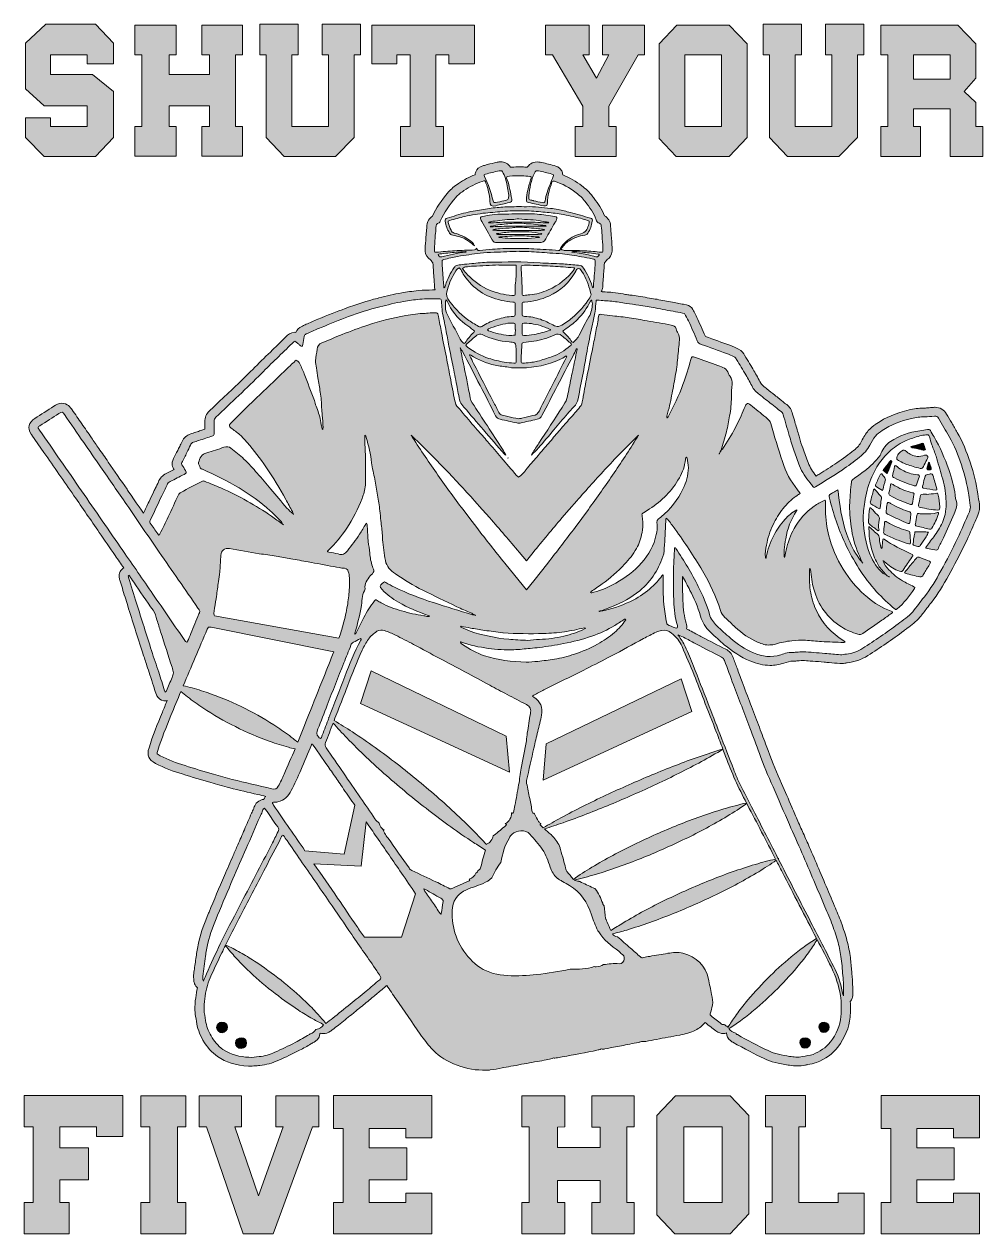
# Model space of a CAD drawing. Header units: inches. Extents: x 1.1 to 13.9, y -16.9 to -0.7.
import ezdxf

# ---------------------------------------------------------------- set-up
doc = ezdxf.new("R2010")
doc.units = ezdxf.units.IN
doc.header["$MEASUREMENT"] = 0
doc.layers.add('Layer 1', color=7, linetype='Continuous')

# ---------------------------------------------------------------- blocks, each defined once
blk = doc.blocks.new('block 3')
at = {"layer": 'Layer 1', "true_color": 0xf2f2f2}
h = blk.add_hatch(color=7, dxfattribs=at)
h.dxf.hatch_style = 2
edge = h.paths.add_edge_path()
edge.add_spline(control_points=[(13.873, -7.156), (13.866, -7.112), (13.859, -7.067), (13.852, -7.018), (13.832, -6.884), (13.799, -6.746), (13.75, -6.596), (13.704, -6.455), (13.646, -6.321), (13.577, -6.196), (13.553, -6.153), (13.527, -6.11), (13.503, -6.069), (13.478, -6.028), (13.455, -5.99), (13.433, -5.95), (13.401, -5.892), (13.346, -5.859), (13.279, -5.859), (13.273, -5.859), (13.266, -5.86), (13.259, -5.86), (13.246, -5.861), (13.233, -5.863), (13.219, -5.864), (13.195, -5.867), (13.171, -5.869), (13.15, -5.869), (13.148, -5.869), (13.146, -5.869), (13.144, -5.869), (13.139, -5.869), (13.134, -5.869), (13.129, -5.869), (13.058, -5.869), (12.99, -5.882), (12.934, -5.895), (12.752, -5.938), (12.613, -5.995), (12.498, -6.077), (12.493, -6.081), (12.488, -6.084), (12.484, -6.087), (12.452, -6.109), (12.415, -6.135), (12.384, -6.172), (12.352, -6.211), (12.323, -6.257), (12.294, -6.315), (12.273, -6.359), (12.239, -6.398), (12.189, -6.437), (12.123, -6.489), (12.045, -6.549), (11.963, -6.603), (11.889, -6.653), (11.81, -6.703), (11.734, -6.75), (11.718, -6.76), (11.702, -6.77), (11.686, -6.781), (11.641, -6.725), (11.605, -6.665), (11.578, -6.6), (11.566, -6.57), (11.555, -6.538), (11.543, -6.503), (11.532, -6.471), (11.521, -6.437), (11.507, -6.403), (11.49, -6.359), (11.476, -6.312), (11.462, -6.263), (11.456, -6.243), (11.451, -6.222), (11.445, -6.202), (11.428, -6.146), (11.411, -6.088), (11.395, -6.033), (11.385, -5.998), (11.375, -5.962), (11.364, -5.927), (11.35, -5.878), (11.32, -5.839), (11.277, -5.811), (11.261, -5.801), (11.245, -5.787), (11.228, -5.772), (11.217, -5.763), (11.205, -5.753), (11.194, -5.744), (11.174, -5.729), (11.154, -5.713), (11.134, -5.698), (11.096, -5.669), (11.06, -5.642), (11.026, -5.613), (11.019, -5.607), (11.012, -5.601), (11.004, -5.595), (10.977, -5.573), (10.954, -5.555), (10.944, -5.536), (10.915, -5.48), (10.884, -5.423), (10.853, -5.369), (10.817, -5.307), (10.778, -5.243), (10.728, -5.16), (10.717, -5.143), (10.693, -5.103), (10.648, -5.08), (10.615, -5.062), (10.577, -5.046), (10.53, -5.029), (10.43, -4.992), (10.316, -4.95), (10.204, -4.911), (10.165, -4.821), (10.125, -4.732), (10.09, -4.656), (10.078, -4.629), (10.064, -4.604), (10.051, -4.58), (10.046, -4.57), (10.041, -4.56), (10.035, -4.55), (10.018, -4.518), (9.987, -4.495), (9.95, -4.487), (9.95, -4.487), (9.912, -4.48), (9.912, -4.48), (9.884, -4.475), (9.856, -4.469), (9.828, -4.464), (9.828, -4.464), (9.761, -4.451), (9.761, -4.451), (9.694, -4.439), (9.624, -4.426), (9.556, -4.413), (9.492, -4.402), (9.422, -4.39), (9.332, -4.376), (9.295, -4.37), (9.258, -4.365), (9.223, -4.359), (9.203, -4.357), (9.183, -4.354), (9.163, -4.351), (9.143, -4.348), (9.123, -4.345), (9.102, -4.341), (9.058, -4.334), (9.011, -4.327), (8.964, -4.322), (8.929, -4.318), (8.894, -4.316), (8.861, -4.313), (8.843, -4.312), (8.827, -4.311), (8.81, -4.31), (8.812, -4.306), (8.814, -4.302), (8.816, -4.298), (8.816, -4.298), (8.816, -4.297), (8.816, -4.297), (8.819, -4.289), (8.826, -4.273), (8.829, -4.251), (8.83, -4.239), (8.83, -4.229), (8.83, -4.221), (8.83, -4.217), (8.83, -4.214), (8.83, -4.211), (8.832, -4.179), (8.835, -4.147), (8.837, -4.116), (8.842, -4.055), (8.847, -3.992), (8.852, -3.929), (8.852, -3.927), (8.852, -3.925), (8.852, -3.923), (8.859, -3.917), (8.864, -3.912), (8.868, -3.908), (8.876, -3.899), (8.883, -3.89), (8.889, -3.88), (8.927, -3.857), (8.952, -3.817), (8.954, -3.77), (8.954, -3.756), (8.955, -3.739), (8.954, -3.721), (8.951, -3.67), (8.947, -3.608), (8.943, -3.547), (8.941, -3.531), (8.94, -3.515), (8.938, -3.498), (8.936, -3.473), (8.934, -3.45), (8.933, -3.427), (8.931, -3.369), (8.901, -3.321), (8.853, -3.295), (8.818, -3.206), (8.765, -3.133), (8.714, -3.063), (8.708, -3.054), (8.702, -3.046), (8.696, -3.038), (8.652, -2.976), (8.598, -2.931), (8.55, -2.894), (8.474, -2.834), (8.388, -2.785), (8.293, -2.747), (8.293, -2.73), (8.289, -2.711), (8.279, -2.691), (8.251, -2.64), (8.2, -2.627), (8.179, -2.621), (8.109, -2.603), (8.05, -2.589), (7.993, -2.577), (7.983, -2.575), (7.967, -2.572), (7.949, -2.572), (7.878, -2.572), (7.839, -2.614), (7.819, -2.645), (7.797, -2.643), (7.773, -2.64), (7.747, -2.64), (7.73, -2.64), (7.713, -2.64), (7.695, -2.64), (7.655, -2.64), (7.622, -2.641), (7.592, -2.643), (7.561, -2.596), (7.517, -2.572), (7.462, -2.572), (7.447, -2.572), (7.432, -2.574), (7.414, -2.578), (7.369, -2.587), (7.326, -2.598), (7.283, -2.608), (7.266, -2.613), (7.248, -2.617), (7.23, -2.622), (7.17, -2.636), (7.143, -2.674), (7.132, -2.695), (7.126, -2.708), (7.121, -2.724), (7.119, -2.744), (7.042, -2.775), (6.969, -2.814), (6.899, -2.86), (6.842, -2.898), (6.798, -2.936), (6.765, -2.975), (6.664, -3.092), (6.597, -3.192), (6.551, -3.297), (6.512, -3.321), (6.471, -3.368), (6.472, -3.453), (6.472, -3.468), (6.47, -3.486), (6.468, -3.505), (6.467, -3.518), (6.465, -3.532), (6.464, -3.546), (6.46, -3.601), (6.456, -3.651), (6.453, -3.699), (6.452, -3.723), (6.452, -3.746), (6.452, -3.768), (6.453, -3.819), (6.481, -3.861), (6.523, -3.883), (6.527, -3.89), (6.532, -3.898), (6.539, -3.908), (6.544, -3.913), (6.549, -3.919), (6.555, -3.924), (6.558, -3.965), (6.56, -4.006), (6.563, -4.048), (6.563, -4.048), (6.571, -4.16), (6.571, -4.16), (6.573, -4.193), (6.576, -4.226), (6.578, -4.259), (6.579, -4.27), (6.581, -4.279), (6.584, -4.287), (6.573, -4.288), (6.562, -4.288), (6.551, -4.288), (6.491, -4.289), (6.429, -4.289), (6.366, -4.296), (6.274, -4.305), (6.204, -4.314), (6.138, -4.326), (6.034, -4.345), (5.931, -4.37), (5.832, -4.395), (5.832, -4.395), (5.812, -4.4), (5.812, -4.4), (5.675, -4.433), (5.534, -4.478), (5.381, -4.536), (5.267, -4.578), (5.146, -4.626), (5.012, -4.68), (4.959, -4.702), (4.907, -4.725), (4.857, -4.748), (4.84, -4.756), (4.824, -4.763), (4.807, -4.771), (4.757, -4.793), (4.732, -4.825), (4.719, -4.856), (4.714, -4.855), (4.71, -4.855), (4.706, -4.855), (4.645, -4.855), (4.61, -4.892), (4.591, -4.911), (4.588, -4.914), (4.584, -4.918), (4.58, -4.922), (4.523, -4.978), (4.465, -5.035), (4.408, -5.09), (4.329, -5.166), (4.248, -5.244), (4.17, -5.323), (4.02, -5.475), (3.862, -5.625), (3.708, -5.769), (3.66, -5.816), (3.611, -5.862), (3.562, -5.908), (3.52, -5.948), (3.5, -5.997), (3.501, -6.052), (3.502, -6.085), (3.502, -6.117), (3.502, -6.152), (3.484, -6.158), (3.466, -6.164), (3.448, -6.17), (3.425, -6.178), (3.403, -6.185), (3.38, -6.193), (3.368, -6.197), (3.355, -6.201), (3.343, -6.205), (3.332, -6.208), (3.322, -6.212), (3.311, -6.215), (3.259, -6.232), (3.218, -6.268), (3.195, -6.317), (3.189, -6.329), (3.184, -6.341), (3.179, -6.353), (3.169, -6.374), (3.16, -6.394), (3.15, -6.413), (3.133, -6.449), (3.114, -6.485), (3.095, -6.52), (3.095, -6.52), (3.081, -6.547), (3.081, -6.547), (3.046, -6.613), (3.07, -6.666), (3.089, -6.693), (3.053, -6.712), (3.017, -6.73), (2.981, -6.747), (2.931, -6.772), (2.898, -6.808), (2.879, -6.856), (2.867, -6.886), (2.852, -6.916), (2.837, -6.947), (2.828, -6.964), (2.82, -6.981), (2.812, -6.997), (2.793, -7.039), (2.773, -7.081), (2.753, -7.123), (2.729, -7.175), (2.704, -7.227), (2.68, -7.279), (2.618, -7.189), (2.459, -6.957), (2.459, -6.957), (2.375, -6.835), (2.291, -6.713), (2.208, -6.592), (2.165, -6.531), (2.123, -6.47), (2.081, -6.409), (2.048, -6.362), (2.015, -6.314), (1.982, -6.267), (1.939, -6.204), (1.895, -6.142), (1.852, -6.079), (1.809, -6.016), (1.766, -5.954), (1.723, -5.892), (1.701, -5.86), (1.663, -5.806), (1.586, -5.806), (1.54, -5.806), (1.509, -5.826), (1.478, -5.845), (1.393, -5.9), (1.309, -5.954), (1.224, -6.008), (1.139, -6.063), (1.123, -6.133), (1.176, -6.217), (1.18, -6.224), (1.184, -6.229), (1.186, -6.232), (1.186, -6.232), (1.346, -6.463), (1.346, -6.463), (1.48, -6.657), (1.614, -6.85), (1.748, -7.043), (1.861, -7.207), (1.974, -7.371), (2.087, -7.535), (2.158, -7.638), (2.229, -7.741), (2.3, -7.844), (2.338, -7.899), (2.376, -7.955), (2.414, -8.01), (2.395, -8.022), (2.379, -8.038), (2.369, -8.059), (2.364, -8.068), (2.352, -8.091), (2.352, -8.123), (2.352, -8.147), (2.359, -8.165), (2.363, -8.175), (2.374, -8.211), (2.385, -8.247), (2.396, -8.283), (2.419, -8.36), (2.444, -8.44), (2.468, -8.519), (2.532, -8.723), (2.598, -8.931), (2.67, -9.154), (2.688, -9.21), (2.707, -9.266), (2.725, -9.321), (2.738, -9.361), (2.752, -9.402), (2.765, -9.443), (2.781, -9.492), (2.797, -9.541), (2.813, -9.59), (2.823, -9.623), (2.834, -9.657), (2.845, -9.69), (2.849, -9.704), (2.855, -9.715), (2.859, -9.722), (2.859, -9.722), (2.86, -9.724), (2.86, -9.724), (2.877, -9.758), (2.911, -9.783), (2.951, -9.789), (2.957, -9.79), (2.964, -9.791), (2.971, -9.791), (2.979, -9.791), (2.988, -9.79), (2.996, -9.788), (2.974, -9.843), (2.952, -9.894), (2.932, -9.944), (2.866, -10.103), (2.803, -10.26), (2.753, -10.422), (2.722, -10.522), (2.746, -10.578), (2.841, -10.629), (2.841, -10.629), (2.842, -10.629), (2.842, -10.629), (2.96, -10.692), (3.082, -10.734), (3.196, -10.771), (3.326, -10.813), (3.461, -10.852), (3.581, -10.887), (3.657, -10.91), (3.746, -10.936), (3.835, -10.957), (3.96, -10.988), (4.086, -11.017), (4.209, -11.046), (4.245, -11.054), (4.281, -11.063), (4.317, -11.071), (4.307, -11.082), (4.3, -11.092), (4.295, -11.101), (4.293, -11.104), (4.292, -11.108), (4.29, -11.111), (4.276, -11.112), (4.262, -11.115), (4.249, -11.121), (4.178, -11.15), (4.161, -11.212), (4.156, -11.232), (4.156, -11.232), (4.156, -11.233), (4.156, -11.233), (4.145, -11.256), (4.135, -11.276), (4.126, -11.297), (4.094, -11.37), (4.062, -11.443), (4.031, -11.517), (4.001, -11.585), (3.971, -11.654), (3.941, -11.722), (3.921, -11.769), (3.9, -11.816), (3.879, -11.864), (3.841, -11.952), (3.801, -12.042), (3.763, -12.132), (3.693, -12.294), (3.624, -12.459), (3.557, -12.621), (3.557, -12.621), (3.551, -12.636), (3.551, -12.636), (3.501, -12.756), (3.45, -12.879), (3.42, -13.013), (3.406, -13.078), (3.395, -13.142), (3.387, -13.196), (3.378, -13.259), (3.369, -13.323), (3.361, -13.385), (3.357, -13.412), (3.353, -13.438), (3.35, -13.465), (3.347, -13.481), (3.349, -13.497), (3.353, -13.511), (3.353, -13.519), (3.353, -13.526), (3.353, -13.534), (3.354, -13.556), (3.36, -13.573), (3.364, -13.581), (3.371, -13.602), (3.384, -13.621), (3.401, -13.635), (3.391, -13.677), (3.384, -13.721), (3.378, -13.768), (3.371, -13.824), (3.365, -13.879), (3.367, -13.936), (3.369, -13.974), (3.375, -14.008), (3.381, -14.039), (3.384, -14.056), (3.387, -14.071), (3.388, -14.085), (3.4, -14.171), (3.428, -14.253), (3.476, -14.336), (3.529, -14.429), (3.593, -14.501), (3.671, -14.555), (3.781, -14.633), (3.913, -14.674), (4.085, -14.684), (4.093, -14.684), (4.101, -14.684), (4.11, -14.684), (4.142, -14.684), (4.173, -14.681), (4.201, -14.678), (4.213, -14.676), (4.225, -14.675), (4.238, -14.674), (4.318, -14.667), (4.4, -14.645), (4.49, -14.605), (4.58, -14.565), (4.674, -14.52), (4.769, -14.472), (4.822, -14.445), (4.873, -14.415), (4.922, -14.386), (4.936, -14.378), (4.95, -14.369), (4.964, -14.361), (4.984, -14.35), (5.037, -14.319), (5.042, -14.253), (5.043, -14.25), (5.043, -14.246), (5.043, -14.243), (5.057, -14.247), (5.071, -14.249), (5.085, -14.249), (5.12, -14.249), (5.154, -14.238), (5.183, -14.216), (5.193, -14.208), (5.203, -14.201), (5.213, -14.193), (5.239, -14.174), (5.266, -14.154), (5.292, -14.133), (5.35, -14.087), (5.407, -14.04), (5.463, -13.995), (5.463, -13.995), (5.527, -13.943), (5.527, -13.943), (5.547, -13.927), (5.567, -13.91), (5.587, -13.894), (5.637, -13.854), (5.689, -13.812), (5.739, -13.77), (5.779, -13.737), (5.818, -13.704), (5.856, -13.671), (5.879, -13.652), (5.901, -13.633), (5.923, -13.615), (5.927, -13.611), (5.932, -13.607), (5.936, -13.603), (5.978, -13.664), (6.02, -13.726), (6.062, -13.787), (6.167, -13.941), (6.276, -14.099), (6.385, -14.255), (6.435, -14.327), (6.483, -14.389), (6.532, -14.444), (6.607, -14.529), (6.704, -14.597), (6.83, -14.652), (6.961, -14.709), (7.088, -14.737), (7.219, -14.737), (7.219, -14.737), (7.224, -14.737), (7.224, -14.737), (7.231, -14.737), (7.238, -14.738), (7.245, -14.738), (7.255, -14.738), (7.265, -14.738), (7.274, -14.738), (7.292, -14.738), (7.307, -14.737), (7.322, -14.735), (7.376, -14.728), (7.43, -14.718), (7.482, -14.708), (7.482, -14.708), (7.504, -14.704), (7.504, -14.704), (7.547, -14.696), (7.589, -14.688), (7.632, -14.68), (7.679, -14.671), (7.727, -14.662), (7.775, -14.653), (7.822, -14.645), (7.87, -14.636), (7.917, -14.628), (7.96, -14.621), (8.003, -14.613), (8.046, -14.605), (8.078, -14.599), (8.109, -14.592), (8.135, -14.586), (8.147, -14.583), (8.158, -14.579), (8.168, -14.574), (8.174, -14.575), (8.18, -14.576), (8.186, -14.576), (8.198, -14.576), (8.21, -14.574), (8.224, -14.572), (8.388, -14.542), (8.553, -14.511), (8.7, -14.483), (8.724, -14.479), (8.746, -14.473), (8.768, -14.467), (8.768, -14.467), (8.778, -14.464), (8.778, -14.464), (8.789, -14.462), (8.798, -14.458), (8.806, -14.454), (8.817, -14.455), (8.827, -14.455), (8.833, -14.455), (8.833, -14.455), (8.836, -14.455), (8.836, -14.455), (8.844, -14.455), (8.852, -14.455), (8.859, -14.453), (8.859, -14.453), (8.891, -14.447), (8.891, -14.447), (8.915, -14.442), (8.943, -14.437), (8.971, -14.431), (8.971, -14.431), (9.078, -14.411), (9.078, -14.411), (9.154, -14.396), (9.231, -14.381), (9.308, -14.366), (9.317, -14.364), (9.332, -14.361), (9.349, -14.354), (9.356, -14.355), (9.363, -14.356), (9.37, -14.356), (9.381, -14.356), (9.393, -14.355), (9.406, -14.352), (9.454, -14.343), (9.501, -14.334), (9.549, -14.326), (9.651, -14.307), (9.756, -14.287), (9.86, -14.267), (9.86, -14.267), (9.873, -14.264), (9.873, -14.264), (9.934, -14.252), (10.003, -14.239), (10.071, -14.203), (10.121, -14.177), (10.164, -14.141), (10.199, -14.099), (10.224, -14.12), (10.25, -14.14), (10.275, -14.159), (10.297, -14.176), (10.32, -14.193), (10.342, -14.211), (10.379, -14.24), (10.416, -14.247), (10.441, -14.247), (10.458, -14.247), (10.473, -14.244), (10.487, -14.24), (10.486, -14.281), (10.506, -14.317), (10.544, -14.347), (10.555, -14.355), (10.565, -14.361), (10.573, -14.364), (10.73, -14.453), (10.863, -14.522), (10.99, -14.582), (11.082, -14.625), (11.184, -14.653), (11.313, -14.67), (11.313, -14.67), (11.331, -14.672), (11.331, -14.672), (11.364, -14.676), (11.401, -14.681), (11.44, -14.681), (11.473, -14.681), (11.504, -14.678), (11.533, -14.671), (11.546, -14.668), (11.561, -14.666), (11.577, -14.663), (11.612, -14.657), (11.651, -14.651), (11.692, -14.635), (11.814, -14.587), (11.907, -14.52), (11.976, -14.43), (12.074, -14.303), (12.129, -14.168), (12.141, -14.027), (12.148, -13.953), (12.148, -13.884), (12.144, -13.818), (12.156, -13.805), (12.164, -13.79), (12.169, -13.773), (12.172, -13.765), (12.178, -13.747), (12.177, -13.724), (12.177, -13.724), (12.177, -13.692), (12.177, -13.692), (12.176, -13.628), (12.176, -13.561), (12.169, -13.493), (12.167, -13.468), (12.165, -13.443), (12.163, -13.418), (12.158, -13.357), (12.153, -13.294), (12.145, -13.231), (12.135, -13.155), (12.12, -13.077), (12.099, -12.999), (12.079, -12.924), (12.054, -12.845), (12.021, -12.757), (11.994, -12.683), (11.963, -12.611), (11.934, -12.541), (11.934, -12.541), (11.919, -12.505), (11.919, -12.505), (11.876, -12.402), (11.831, -12.299), (11.789, -12.198), (11.789, -12.198), (11.737, -12.076), (11.737, -12.076), (11.695, -11.98), (11.653, -11.88), (11.61, -11.782), (11.582, -11.717), (11.552, -11.651), (11.524, -11.587), (11.497, -11.527), (11.469, -11.464), (11.442, -11.403), (11.415, -11.341), (11.388, -11.278), (11.361, -11.216), (11.316, -11.111), (11.27, -11.003), (11.222, -10.897), (11.162, -10.765), (11.103, -10.62), (11.042, -10.456), (11.042, -10.456), (11.01, -10.367), (11.01, -10.367), (10.979, -10.284), (10.947, -10.198), (10.915, -10.114), (10.88, -10.02), (10.844, -9.927), (10.808, -9.834), (10.77, -9.734), (10.732, -9.635), (10.694, -9.535), (10.672, -9.475), (10.649, -9.414), (10.628, -9.355), (10.61, -9.307), (10.592, -9.258), (10.574, -9.209), (10.556, -9.16), (10.523, -9.123), (10.477, -9.1), (10.371, -9.047), (10.263, -8.991), (10.159, -8.937), (10.159, -8.937), (10.144, -8.929), (10.144, -8.929), (10.121, -8.917), (10.099, -8.905), (10.075, -8.892), (10.048, -8.877), (10.019, -8.861), (9.991, -8.847), (9.977, -8.839), (9.963, -8.833), (9.95, -8.828), (9.956, -8.803), (9.955, -8.776), (9.947, -8.75), (9.92, -8.664), (9.906, -8.568), (9.902, -8.449), (9.898, -8.337), (9.897, -8.229), (9.898, -8.125), (9.932, -8.185), (9.965, -8.248), (9.997, -8.311), (10.048, -8.411), (10.104, -8.53), (10.138, -8.657), (10.16, -8.737), (10.202, -8.805), (10.271, -8.87), (10.335, -8.931), (10.396, -8.986), (10.457, -9.039), (10.566, -9.133), (10.678, -9.205), (10.799, -9.256), (10.892, -9.296), (10.98, -9.316), (11.068, -9.316), (11.13, -9.316), (11.192, -9.306), (11.252, -9.286), (11.293, -9.272), (11.337, -9.259), (11.379, -9.259), (11.382, -9.259), (11.385, -9.259), (11.388, -9.259), (11.391, -9.26), (11.394, -9.26), (11.396, -9.26), (11.409, -9.26), (11.42, -9.258), (11.428, -9.257), (11.429, -9.257), (11.43, -9.257), (11.431, -9.257), (11.441, -9.256), (11.451, -9.255), (11.461, -9.254), (11.477, -9.253), (11.492, -9.251), (11.505, -9.251), (11.505, -9.251), (11.508, -9.251), (11.508, -9.251), (11.54, -9.252), (11.572, -9.255), (11.606, -9.258), (11.618, -9.259), (11.631, -9.26), (11.643, -9.261), (11.692, -9.264), (11.743, -9.268), (11.794, -9.273), (11.817, -9.275), (11.84, -9.277), (11.862, -9.279), (11.909, -9.284), (11.957, -9.288), (12.005, -9.291), (12.01, -9.291), (12.015, -9.291), (12.02, -9.291), (12.044, -9.291), (12.066, -9.288), (12.083, -9.285), (12.091, -9.284), (12.098, -9.283), (12.103, -9.282), (12.2, -9.273), (12.292, -9.24), (12.379, -9.184), (12.544, -9.078), (12.706, -8.972), (12.86, -8.853), (12.876, -8.842), (12.891, -8.83), (12.906, -8.819), (12.964, -8.776), (13.024, -8.732), (13.075, -8.671), (13.109, -8.631), (13.141, -8.59), (13.171, -8.55), (13.191, -8.523), (13.21, -8.498), (13.23, -8.473), (13.317, -8.363), (13.387, -8.247), (13.465, -8.106), (13.535, -7.981), (13.607, -7.841), (13.691, -7.667), (13.735, -7.575), (13.776, -7.481), (13.815, -7.39), (13.827, -7.361), (13.839, -7.332), (13.852, -7.304), (13.874, -7.253), (13.881, -7.204), (13.873, -7.156)], knot_values=[0, 0, 0, 0, 1, 1, 1, 2, 2, 2, 3, 3, 3, 4, 4, 4, 5, 5, 5, 6, 6, 6, 7, 7, 7, 8, 8, 8, 9, 9, 9, 10, 10, 10, 11, 11, 11, 12, 12, 12, 13, 13, 13, 14, 14, 14, 15, 15, 15, 16, 16, 16, 17, 17, 17, 18, 18, 18, 19, 19, 19, 20, 20, 20, 21, 21, 21, 22, 22, 22, 23, 23, 23, 24, 24, 24, 25, 25, 25, 26, 26, 26, 27, 27, 27, 28, 28, 28, 29, 29, 29, 30, 30, 30, 31, 31, 31, 32, 32, 32, 33, 33, 33, 34, 34, 34, 35, 35, 35, 36, 36, 36, 37, 37, 37, 38, 38, 38, 39, 39, 39, 40, 40, 40, 41, 41, 41, 42, 42, 42, 43, 43, 43, 44, 44, 44, 45, 45, 45, 46, 46, 46, 47, 47, 47, 48, 48, 48, 49, 49, 49, 50, 50, 50, 51, 51, 51, 52, 52, 52, 53, 53, 53, 54, 54, 54, 55, 55, 55, 56, 56, 56, 57, 57, 57, 58, 58, 58, 59, 59, 59, 60, 60, 60, 61, 61, 61, 62, 62, 62, 63, 63, 63, 64, 64, 64, 65, 65, 65, 66, 66, 66, 67, 67, 67, 68, 68, 68, 69, 69, 69, 70, 70, 70, 71, 71, 71, 72, 72, 72, 73, 73, 73, 74, 74, 74, 75, 75, 75, 76, 76, 76, 77, 77, 77, 78, 78, 78, 79, 79, 79, 80, 80, 80, 81, 81, 81, 82, 82, 82, 83, 83, 83, 84, 84, 84, 85, 85, 85, 86, 86, 86, 87, 87, 87, 88, 88, 88, 89, 89, 89, 90, 90, 90, 91, 91, 91, 92, 92, 92, 93, 93, 93, 94, 94, 94, 95, 95, 95, 96, 96, 96, 97, 97, 97, 98, 98, 98, 99, 99, 99, 100, 100, 100, 101, 101, 101, 102, 102, 102, 103, 103, 103, 104, 104, 104, 105, 105, 105, 106, 106, 106, 107, 107, 107, 108, 108, 108, 109, 109, 109, 110, 110, 110, 111, 111, 111, 112, 112, 112, 113, 113, 113, 114, 114, 114, 115, 115, 115, 116, 116, 116, 117, 117, 117, 118, 118, 118, 119, 119, 119, 120, 120, 120, 121, 121, 121, 122, 122, 122, 123, 123, 123, 124, 124, 124, 125, 125, 125, 126, 126, 126, 127, 127, 127, 128, 128, 128, 129, 129, 129, 130, 130, 130, 131, 131, 131, 132, 132, 132, 133, 133, 133, 134, 134, 134, 135, 135, 135, 136, 136, 136, 137, 137, 137, 138, 138, 138, 139, 139, 139, 140, 140, 140, 141, 141, 141, 142, 142, 142, 143, 143, 143, 144, 144, 144, 145, 145, 145, 146, 146, 146, 147, 147, 147, 148, 148, 148, 149, 149, 149, 150, 150, 150, 151, 151, 151, 152, 152, 152, 153, 153, 153, 154, 154, 154, 155, 155, 155, 156, 156, 156, 157, 157, 157, 158, 158, 158, 159, 159, 159, 160, 160, 160, 161, 161, 161, 162, 162, 162, 163, 163, 163, 164, 164, 164, 165, 165, 165, 166, 166, 166, 167, 167, 167, 168, 168, 168, 169, 169, 169, 170, 170, 170, 171, 171, 171, 172, 172, 172, 173, 173, 173, 174, 174, 174, 175, 175, 175, 176, 176, 176, 177, 177, 177, 178, 178, 178, 179, 179, 179, 180, 180, 180, 181, 181, 181, 182, 182, 182, 183, 183, 183, 184, 184, 184, 185, 185, 185, 186, 186, 186, 187, 187, 187, 188, 188, 188, 189, 189, 189, 190, 190, 190, 191, 191, 191, 192, 192, 192, 193, 193, 193, 194, 194, 194, 195, 195, 195, 196, 196, 196, 197, 197, 197, 198, 198, 198, 199, 199, 199, 200, 200, 200, 201, 201, 201, 202, 202, 202, 203, 203, 203, 204, 204, 204, 205, 205, 205, 206, 206, 206, 207, 207, 207, 208, 208, 208, 209, 209, 209, 210, 210, 210, 211, 211, 211, 212, 212, 212, 213, 213, 213, 214, 214, 214, 215, 215, 215, 216, 216, 216, 217, 217, 217, 218, 218, 218, 219, 219, 219, 220, 220, 220, 221, 221, 221, 222, 222, 222, 223, 223, 223, 224, 224, 224, 225, 225, 225, 226, 226, 226, 227, 227, 227, 228, 228, 228, 229, 229, 229, 230, 230, 230, 231, 231, 231, 232, 232, 232, 233, 233, 233, 234, 234, 234, 235, 235, 235, 236, 236, 236, 237, 237, 237, 238, 238, 238, 239, 239, 239, 240, 240, 240, 241, 241, 241, 242, 242, 242, 243, 243, 243, 244, 244, 244, 245, 245, 245, 246, 246, 246, 247, 247, 247, 248, 248, 248, 249, 249, 249, 250, 250, 250, 251, 251, 251, 252, 252, 252, 253, 253, 253, 254, 254, 254, 255, 255, 255, 256, 256, 256, 257, 257, 257, 258, 258, 258, 259, 259, 259, 260, 260, 260, 261, 261, 261, 262, 262, 262, 263, 263, 263, 264, 264, 264, 265, 265, 265, 266, 266, 266, 267, 267, 267, 268, 268, 268, 269, 269, 269, 270, 270, 270, 271, 271, 271, 272, 272, 272, 273, 273, 273, 274, 274, 274, 275, 275, 275, 276, 276, 276, 277, 277, 277, 278, 278, 278, 279, 279, 279, 280, 280, 280, 281, 281, 281, 282, 282, 282, 283, 283, 283, 284, 284, 284, 285, 285, 285, 286, 286, 286, 287, 287, 287, 288, 288, 288, 289, 289, 289, 290, 290, 290, 291, 291, 291, 292, 292, 292, 293, 293, 293, 294, 294, 294, 295, 295, 295, 296, 296, 296, 297, 297, 297, 298, 298, 298, 299, 299, 299, 300, 300, 300, 301, 301, 301, 302, 302, 302, 303, 303, 303, 304, 304, 304, 305, 305, 305, 306, 306, 306, 307, 307, 307, 308, 308, 308, 309, 309, 309, 310, 310, 310, 311, 311, 311, 312, 312, 312, 313, 313, 313, 314, 314, 314, 315, 315, 315, 316, 316, 316, 317, 317, 317, 318, 318, 318, 319, 319, 319, 320, 320, 320, 321, 321, 321, 322, 322, 322, 323, 323, 323, 324, 324, 324, 325, 325, 325, 326, 326, 326, 327, 327, 327, 328, 328, 328, 329, 329, 329, 330, 330, 330, 331, 331, 331, 332, 332, 332, 333, 333, 333, 334, 334, 334, 335, 335, 335, 336, 336, 336, 337, 337, 337, 338, 338, 338, 339, 339, 339, 340, 340, 340, 341, 341, 341, 342, 342, 342, 343, 343, 343, 344, 344, 344, 345, 345, 345, 346, 346, 346, 346], degree=3, periodic=1)
edge = h.paths.add_edge_path()
edge.add_spline(control_points=[(7.967, -2.692), (8.027, -2.705), (8.087, -2.719), (8.147, -2.735), (8.174, -2.742), (8.174, -2.745), (8.165, -2.768), (8.137, -2.838), (8.109, -2.908), (8.084, -2.98), (8.071, -3.017), (8.064, -3.056), (8.056, -3.095), (8.052, -3.116), (8.046, -3.122), (8.021, -3.117), (7.981, -3.11), (7.941, -3.101), (7.901, -3.092), (7.897, -3.092), (7.894, -3.089), (7.89, -3.088), (7.874, -3.084), (7.852, -3.086), (7.844, -3.076), (7.835, -3.065), (7.84, -3.045), (7.838, -3.027), (7.85, -2.923), (7.867, -2.819), (7.916, -2.722), (7.931, -2.691), (7.937, -2.686), (7.967, -2.692)], knot_values=[0, 0, 0, 0, 1, 1, 1, 2, 2, 2, 3, 3, 3, 4, 4, 4, 5, 5, 5, 6, 6, 6, 7, 7, 7, 8, 8, 8, 9, 9, 9, 10, 10, 10, 11, 11, 11, 11], degree=3, periodic=1)
edge = h.paths.add_edge_path()
edge.add_spline(control_points=[(7.26, -2.736), (7.32, -2.721), (7.38, -2.705), (7.44, -2.693), (7.474, -2.686), (7.482, -2.691), (7.497, -2.722), (7.525, -2.785), (7.545, -2.85), (7.555, -2.918), (7.56, -2.952), (7.565, -2.986), (7.57, -3.019), (7.568, -3.083), (7.568, -3.083), (7.504, -3.095), (7.467, -3.102), (7.431, -3.11), (7.394, -3.117), (7.372, -3.121), (7.366, -3.117), (7.36, -3.094), (7.334, -2.982), (7.298, -2.872), (7.247, -2.768), (7.238, -2.75), (7.241, -2.741), (7.26, -2.736)], knot_values=[0, 0, 0, 0, 1, 1, 1, 2, 2, 2, 3, 3, 3, 4, 4, 4, 5, 5, 5, 6, 6, 6, 7, 7, 7, 8, 8, 8, 9, 9, 9, 9], degree=3, periodic=1)
edge = h.paths.add_edge_path()
edge.add_spline(control_points=[(6.575, -3.766), (6.575, -3.746), (6.575, -3.726), (6.576, -3.706), (6.579, -3.656), (6.583, -3.605), (6.587, -3.555), (6.589, -3.521), (6.596, -3.486), (6.595, -3.452), (6.595, -3.42), (6.602, -3.397), (6.638, -3.387), (6.645, -3.385), (6.651, -3.374), (6.654, -3.367), (6.702, -3.249), (6.776, -3.146), (6.86, -3.05), (6.89, -3.014), (6.93, -2.984), (6.97, -2.957), (7.046, -2.906), (7.128, -2.864), (7.215, -2.834), (7.252, -2.821), (7.253, -2.821), (7.265, -2.856), (7.293, -2.935), (7.313, -3.015), (7.317, -3.098), (7.32, -3.157), (7.34, -3.172), (7.399, -3.159), (7.457, -3.146), (7.515, -3.131), (7.574, -3.117), (7.61, -3.109), (7.616, -3.103), (7.61, -3.07), (7.594, -2.984), (7.58, -2.896), (7.55, -2.813), (7.535, -2.771), (7.535, -2.767), (7.581, -2.762), (7.636, -2.757), (7.691, -2.757), (7.746, -2.758), (7.781, -2.758), (7.817, -2.764), (7.852, -2.767), (7.869, -2.768), (7.875, -2.772), (7.869, -2.791), (7.852, -2.844), (7.836, -2.898), (7.824, -2.952), (7.815, -2.994), (7.811, -3.038), (7.806, -3.081), (7.803, -3.102), (7.814, -3.113), (7.837, -3.117), (7.905, -3.131), (7.972, -3.147), (8.04, -3.16), (8.077, -3.167), (8.089, -3.157), (8.088, -3.12), (8.086, -3.024), (8.118, -2.935), (8.148, -2.846), (8.153, -2.828), (8.162, -2.826), (8.181, -2.832), (8.288, -2.866), (8.385, -2.916), (8.472, -2.985), (8.518, -3.021), (8.561, -3.058), (8.595, -3.104), (8.65, -3.182), (8.709, -3.257), (8.741, -3.347), (8.749, -3.369), (8.758, -3.387), (8.784, -3.395), (8.802, -3.4), (8.81, -3.411), (8.81, -3.431), (8.812, -3.472), (8.817, -3.513), (8.82, -3.555), (8.824, -3.613), (8.827, -3.67), (8.831, -3.728), (8.831, -3.741), (8.831, -3.753), (8.831, -3.766), (8.83, -3.781), (8.821, -3.783), (8.808, -3.782), (8.735, -3.775), (8.662, -3.766), (8.589, -3.763), (8.497, -3.758), (8.404, -3.759), (8.312, -3.757), (8.305, -3.757), (8.298, -3.753), (8.29, -3.752), (8.276, -3.75), (8.269, -3.744), (8.278, -3.73), (8.305, -3.69), (8.335, -3.654), (8.379, -3.629), (8.444, -3.592), (8.513, -3.563), (8.589, -3.554), (8.609, -3.552), (8.618, -3.543), (8.628, -3.528), (8.662, -3.478), (8.679, -3.424), (8.689, -3.367), (8.693, -3.346), (8.687, -3.332), (8.665, -3.325), (8.575, -3.3), (8.485, -3.273), (8.395, -3.249), (8.34, -3.235), (8.285, -3.224), (8.23, -3.212), (8.197, -3.206), (8.164, -3.199), (8.131, -3.195), (8.024, -3.185), (7.917, -3.167), (7.809, -3.172), (7.765, -3.174), (7.72, -3.166), (7.675, -3.17), (7.632, -3.175), (7.588, -3.17), (7.544, -3.173), (7.475, -3.178), (7.406, -3.184), (7.337, -3.193), (7.266, -3.202), (7.196, -3.215), (7.126, -3.226), (7.039, -3.24), (6.953, -3.262), (6.869, -3.288), (6.828, -3.3), (6.787, -3.313), (6.746, -3.325), (6.721, -3.333), (6.715, -3.344), (6.718, -3.368), (6.726, -3.425), (6.748, -3.476), (6.777, -3.525), (6.787, -3.543), (6.798, -3.551), (6.82, -3.554), (6.894, -3.566), (6.967, -3.587), (7.029, -3.63), (7.058, -3.65), (7.084, -3.674), (7.111, -3.696), (7.111, -3.696), (7.11, -3.696), (7.11, -3.696), (7.11, -3.696), (7.111, -3.696), (7.111, -3.696), (7.102, -3.66), (7.07, -3.641), (7.043, -3.62), (6.983, -3.575), (6.914, -3.544), (6.841, -3.525), (6.818, -3.519), (6.804, -3.509), (6.797, -3.488), (6.785, -3.454), (6.773, -3.42), (6.761, -3.386), (6.754, -3.368), (6.761, -3.361), (6.78, -3.356), (6.848, -3.339), (6.914, -3.318), (6.981, -3.304), (7.073, -3.284), (7.165, -3.267), (7.259, -3.257), (7.345, -3.248), (7.431, -3.243), (7.517, -3.234), (7.616, -3.224), (7.714, -3.226), (7.812, -3.228), (7.895, -3.229), (7.977, -3.239), (8.06, -3.247), (8.131, -3.254), (8.203, -3.259), (8.273, -3.271), (8.359, -3.287), (8.445, -3.308), (8.53, -3.328), (8.563, -3.336), (8.595, -3.348), (8.627, -3.356), (8.648, -3.361), (8.651, -3.37), (8.645, -3.388), (8.641, -3.4), (8.641, -3.413), (8.637, -3.425), (8.62, -3.475), (8.602, -3.52), (8.537, -3.535), (8.452, -3.555), (8.378, -3.6), (8.316, -3.661), (8.291, -3.685), (8.265, -3.71), (8.26, -3.746), (8.258, -3.761), (8.246, -3.762), (8.235, -3.761), (8.126, -3.745), (8.017, -3.745), (7.908, -3.737), (7.815, -3.73), (7.722, -3.73), (7.63, -3.731), (7.537, -3.731), (7.445, -3.736), (7.352, -3.741), (7.294, -3.745), (7.236, -3.752), (7.179, -3.761), (7.15, -3.765), (7.15, -3.737), (7.133, -3.729), (7.134, -3.729), (7.134, -3.729), (7.134, -3.729), (7.134, -3.729), (7.133, -3.728), (7.133, -3.728), (7.135, -3.744), (7.129, -3.751), (7.112, -3.752), (7.023, -3.755), (6.934, -3.757), (6.846, -3.762), (6.763, -3.767), (6.681, -3.775), (6.598, -3.782), (6.585, -3.784), (6.576, -3.78), (6.575, -3.766)], knot_values=[0, 0, 0, 0, 1, 1, 1, 2, 2, 2, 3, 3, 3, 4, 4, 4, 5, 5, 5, 6, 6, 6, 7, 7, 7, 8, 8, 8, 9, 9, 9, 10, 10, 10, 11, 11, 11, 12, 12, 12, 13, 13, 13, 14, 14, 14, 15, 15, 15, 16, 16, 16, 17, 17, 17, 18, 18, 18, 19, 19, 19, 20, 20, 20, 21, 21, 21, 22, 22, 22, 23, 23, 23, 24, 24, 24, 25, 25, 25, 26, 26, 26, 27, 27, 27, 28, 28, 28, 29, 29, 29, 30, 30, 30, 31, 31, 31, 32, 32, 32, 33, 33, 33, 34, 34, 34, 35, 35, 35, 36, 36, 36, 37, 37, 37, 38, 38, 38, 39, 39, 39, 40, 40, 40, 41, 41, 41, 42, 42, 42, 43, 43, 43, 44, 44, 44, 45, 45, 45, 46, 46, 46, 47, 47, 47, 48, 48, 48, 49, 49, 49, 50, 50, 50, 51, 51, 51, 52, 52, 52, 53, 53, 53, 54, 54, 54, 55, 55, 55, 56, 56, 56, 57, 57, 57, 58, 58, 58, 59, 59, 59, 60, 60, 60, 61, 61, 61, 62, 62, 62, 63, 63, 63, 64, 64, 64, 65, 65, 65, 66, 66, 66, 67, 67, 67, 68, 68, 68, 69, 69, 69, 70, 70, 70, 71, 71, 71, 72, 72, 72, 73, 73, 73, 74, 74, 74, 75, 75, 75, 76, 76, 76, 77, 77, 77, 78, 78, 78, 79, 79, 79, 80, 80, 80, 81, 81, 81, 82, 82, 82, 83, 83, 83, 84, 84, 84, 85, 85, 85, 86, 86, 86, 87, 87, 87, 88, 88, 88, 89, 89, 89, 90, 90, 90, 90], degree=3, periodic=1)
edge = h.paths.add_edge_path()
edge.add_spline(control_points=[(6.723, -4.498), (6.723, -4.474), (6.722, -4.456), (6.723, -4.438), (6.723, -4.432), (6.728, -4.426), (6.73, -4.421), (6.735, -4.426), (6.742, -4.43), (6.744, -4.436), (6.799, -4.563), (6.883, -4.667), (6.996, -4.75), (7.031, -4.775), (7.065, -4.801), (7.099, -4.826), (7.113, -4.836), (7.115, -4.846), (7.102, -4.857), (7.055, -4.898), (7.019, -4.946), (6.985, -4.996), (6.978, -5.007), (6.969, -5.006), (6.962, -4.998), (6.947, -4.982), (6.931, -4.966), (6.921, -4.947), (6.858, -4.83), (6.798, -4.711), (6.735, -4.593), (6.717, -4.56), (6.726, -4.526), (6.723, -4.498)], knot_values=[0, 0, 0, 0, 1, 1, 1, 2, 2, 2, 3, 3, 3, 4, 4, 4, 5, 5, 5, 6, 6, 6, 7, 7, 7, 8, 8, 8, 9, 9, 9, 10, 10, 10, 11, 11, 11, 11], degree=3, periodic=1)
edge = h.paths.add_edge_path()
edge.add_spline(control_points=[(7.661, -4.192), (7.653, -4.234), (7.659, -4.279), (7.658, -4.322), (7.658, -4.363), (7.657, -4.366), (7.613, -4.361), (7.51, -4.35), (7.409, -4.332), (7.314, -4.291), (7.2, -4.242), (7.103, -4.171), (7.02, -4.083), (6.998, -4.061), (6.979, -4.036), (6.958, -4.013), (6.949, -4.002), (6.95, -3.993), (6.965, -3.989), (6.974, -3.986), (6.983, -3.982), (6.992, -3.98), (7.027, -3.976), (7.063, -3.971), (7.098, -3.969), (7.211, -3.963), (7.324, -3.958), (7.437, -3.953), (7.437, -3.953), (7.437, -3.954), (7.438, -3.955), (7.509, -3.955), (7.58, -3.956), (7.651, -3.954), (7.669, -3.953), (7.671, -3.959), (7.67, -3.97), (7.666, -4.044), (7.674, -4.118), (7.661, -4.192)], knot_values=[0, 0, 0, 0, 1, 1, 1, 2, 2, 2, 3, 3, 3, 4, 4, 4, 5, 5, 5, 6, 6, 6, 7, 7, 7, 8, 8, 8, 9, 9, 9, 10, 10, 10, 11, 11, 11, 12, 12, 12, 13, 13, 13, 13], degree=3, periodic=1)
edge = h.paths.add_edge_path()
edge.add_spline(control_points=[(7.66, -4.817), (7.658, -4.842), (7.656, -4.867), (7.654, -4.892), (7.626, -4.894), (7.598, -4.899), (7.571, -4.896), (7.477, -4.886), (7.386, -4.867), (7.299, -4.833), (7.293, -4.831), (7.289, -4.824), (7.284, -4.82), (7.29, -4.816), (7.295, -4.811), (7.301, -4.809), (7.383, -4.772), (7.47, -4.75), (7.558, -4.734), (7.584, -4.73), (7.611, -4.732), (7.638, -4.732), (7.652, -4.731), (7.658, -4.739), (7.658, -4.752), (7.658, -4.774), (7.658, -4.796), (7.658, -4.817), (7.658, -4.817), (7.66, -4.817), (7.66, -4.817)], knot_values=[0, 0, 0, 0, 1, 1, 1, 2, 2, 2, 3, 3, 3, 4, 4, 4, 5, 5, 5, 6, 6, 6, 7, 7, 7, 8, 8, 8, 9, 9, 9, 10, 10, 10, 10], degree=3, periodic=1)
edge = h.paths.add_edge_path()
edge.add_spline(control_points=[(6.974, -4.094), (7.093, -4.268), (7.259, -4.381), (7.471, -4.427), (7.522, -4.438), (7.573, -4.451), (7.627, -4.449), (7.657, -4.449), (7.657, -4.451), (7.658, -4.482), (7.658, -4.502), (7.658, -4.522), (7.658, -4.542), (7.658, -4.556), (7.658, -4.571), (7.658, -4.585), (7.658, -4.636), (7.655, -4.642), (7.602, -4.644), (7.53, -4.647), (7.462, -4.667), (7.394, -4.689), (7.33, -4.71), (7.27, -4.74), (7.212, -4.775), (7.195, -4.785), (7.183, -4.787), (7.167, -4.777), (7.116, -4.745), (7.064, -4.716), (7.016, -4.682), (6.911, -4.606), (6.826, -4.512), (6.756, -4.405), (6.728, -4.361), (6.738, -4.321), (6.75, -4.281), (6.775, -4.194), (6.813, -4.111), (6.861, -4.033), (6.866, -4.024), (6.873, -4.015), (6.881, -4.007), (6.903, -3.986), (6.913, -3.987), (6.928, -4.013), (6.944, -4.04), (6.957, -4.068), (6.974, -4.094)], knot_values=[0, 0, 0, 0, 1, 1, 1, 2, 2, 2, 3, 3, 3, 4, 4, 4, 5, 5, 5, 6, 6, 6, 7, 7, 7, 8, 8, 8, 9, 9, 9, 10, 10, 10, 11, 11, 11, 12, 12, 12, 13, 13, 13, 14, 14, 14, 15, 15, 15, 16, 16, 16, 16], degree=3, periodic=1)
edge = h.paths.add_edge_path()
edge.add_spline(control_points=[(7.014, -5.005), (7.056, -4.967), (7.1, -4.93), (7.144, -4.893), (7.166, -4.875), (7.188, -4.872), (7.216, -4.886), (7.33, -4.941), (7.45, -4.974), (7.577, -4.984), (7.603, -4.987), (7.636, -4.986), (7.652, -5.001), (7.667, -5.016), (7.666, -5.048), (7.668, -5.072), (7.67, -5.101), (7.668, -5.13), (7.668, -5.159), (7.668, -5.159), (7.67, -5.159), (7.67, -5.159), (7.67, -5.185), (7.671, -5.21), (7.67, -5.236), (7.67, -5.266), (7.669, -5.268), (7.639, -5.267), (7.596, -5.265), (7.552, -5.263), (7.51, -5.255), (7.44, -5.241), (7.371, -5.226), (7.303, -5.204), (7.197, -5.17), (7.105, -5.116), (7.018, -5.052), (6.992, -5.032), (6.991, -5.027), (7.014, -5.005)], knot_values=[0, 0, 0, 0, 1, 1, 1, 2, 2, 2, 3, 3, 3, 4, 4, 4, 5, 5, 5, 6, 6, 6, 7, 7, 7, 8, 8, 8, 9, 9, 9, 10, 10, 10, 11, 11, 11, 12, 12, 12, 13, 13, 13, 13], degree=3, periodic=1)
edge = h.paths.add_edge_path()
edge.add_spline(control_points=[(7.062, -5.16), (7.161, -5.226), (7.272, -5.267), (7.387, -5.295), (7.445, -5.309), (7.506, -5.312), (7.565, -5.323), (7.623, -5.334), (7.682, -5.333), (7.74, -5.332), (7.919, -5.33), (8.091, -5.292), (8.253, -5.221), (8.281, -5.209), (8.305, -5.19), (8.331, -5.176), (8.335, -5.173), (8.341, -5.174), (8.346, -5.173), (8.345, -5.178), (8.345, -5.183), (8.343, -5.187), (8.281, -5.311), (8.219, -5.435), (8.156, -5.559), (8.098, -5.674), (8.038, -5.789), (7.98, -5.906), (7.962, -5.943), (7.942, -5.966), (7.894, -5.971), (7.844, -5.975), (7.796, -5.994), (7.747, -6.005), (7.732, -6.009), (7.717, -6.01), (7.701, -6.013), (7.654, -6.003), (7.606, -5.994), (7.559, -5.984), (7.533, -5.978), (7.508, -5.971), (7.482, -5.966), (7.459, -5.962), (7.448, -5.947), (7.438, -5.928), (7.414, -5.879), (7.387, -5.831), (7.362, -5.782), (7.275, -5.612), (7.187, -5.442), (7.1, -5.272), (7.083, -5.238), (7.065, -5.204), (7.048, -5.17), (7.045, -5.165), (7.045, -5.16), (7.044, -5.155), (7.05, -5.156), (7.057, -5.157), (7.062, -5.16)], knot_values=[0, 0, 0, 0, 1, 1, 1, 2, 2, 2, 3, 3, 3, 4, 4, 4, 5, 5, 5, 6, 6, 6, 7, 7, 7, 8, 8, 8, 9, 9, 9, 10, 10, 10, 11, 11, 11, 12, 12, 12, 13, 13, 13, 14, 14, 14, 15, 15, 15, 16, 16, 16, 17, 17, 17, 18, 18, 18, 19, 19, 19, 20, 20, 20, 20], degree=3, periodic=1)
edge = h.paths.add_edge_path()
edge.add_spline(control_points=[(8.144, -5.183), (8.082, -5.203), (8.02, -5.224), (7.957, -5.243), (7.933, -5.25), (7.906, -5.253), (7.88, -5.256), (7.847, -5.26), (7.813, -5.264), (7.779, -5.267), (7.739, -5.27), (7.737, -5.268), (7.737, -5.231), (7.737, -5.211), (7.737, -5.191), (7.737, -5.171), (7.736, -5.171), (7.736, -5.171), (7.736, -5.17), (7.74, -5.118), (7.744, -5.066), (7.747, -5.014), (7.748, -5.001), (7.753, -4.995), (7.767, -4.993), (7.814, -4.987), (7.86, -4.979), (7.906, -4.973), (8.002, -4.962), (8.093, -4.933), (8.179, -4.891), (8.22, -4.871), (8.249, -4.875), (8.28, -4.901), (8.319, -4.933), (8.358, -4.964), (8.395, -4.998), (8.414, -5.015), (8.413, -5.021), (8.393, -5.037), (8.317, -5.096), (8.239, -5.153), (8.144, -5.183)], knot_values=[0, 0, 0, 0, 1, 1, 1, 2, 2, 2, 3, 3, 3, 4, 4, 4, 5, 5, 5, 6, 6, 6, 7, 7, 7, 8, 8, 8, 9, 9, 9, 10, 10, 10, 11, 11, 11, 12, 12, 12, 13, 13, 13, 14, 14, 14, 14], degree=3, periodic=1)
edge = h.paths.add_edge_path()
edge.add_spline(control_points=[(7.748, -4.815), (7.748, -4.815), (7.748, -4.815), (7.748, -4.815), (7.748, -4.808), (7.748, -4.8), (7.748, -4.793), (7.749, -4.723), (7.741, -4.729), (7.811, -4.733), (7.894, -4.738), (7.975, -4.755), (8.052, -4.786), (8.076, -4.795), (8.101, -4.805), (8.124, -4.815), (8.131, -4.818), (8.136, -4.827), (8.124, -4.83), (8.053, -4.849), (7.983, -4.87), (7.912, -4.885), (7.866, -4.894), (7.818, -4.894), (7.771, -4.898), (7.755, -4.899), (7.748, -4.891), (7.748, -4.875), (7.749, -4.855), (7.748, -4.835), (7.748, -4.815)], knot_values=[0, 0, 0, 0, 1, 1, 1, 2, 2, 2, 3, 3, 3, 4, 4, 4, 5, 5, 5, 6, 6, 6, 7, 7, 7, 8, 8, 8, 9, 9, 9, 10, 10, 10, 10], degree=3, periodic=1)
edge = h.paths.add_edge_path()
edge.add_spline(control_points=[(8.019, -4.69), (7.953, -4.665), (7.884, -4.647), (7.812, -4.645), (7.802, -4.645), (7.793, -4.645), (7.783, -4.644), (7.756, -4.639), (7.749, -4.631), (7.749, -4.604), (7.748, -4.564), (7.748, -4.524), (7.749, -4.484), (7.749, -4.451), (7.75, -4.451), (7.782, -4.449), (7.896, -4.442), (8.005, -4.416), (8.108, -4.369), (8.262, -4.298), (8.381, -4.19), (8.462, -4.045), (8.462, -4.043), (8.463, -4.042), (8.464, -4.04), (8.473, -4.022), (8.481, -4.001), (8.506, -4.001), (8.531, -4.002), (8.538, -4.023), (8.549, -4.04), (8.607, -4.126), (8.64, -4.221), (8.666, -4.32), (8.668, -4.328), (8.67, -4.337), (8.674, -4.351), (8.669, -4.362), (8.664, -4.378), (8.656, -4.391), (8.591, -4.492), (8.514, -4.583), (8.42, -4.661), (8.371, -4.702), (8.318, -4.74), (8.258, -4.769), (8.229, -4.783), (8.208, -4.78), (8.181, -4.766), (8.128, -4.739), (8.075, -4.711), (8.019, -4.69)], knot_values=[0, 0, 0, 0, 1, 1, 1, 2, 2, 2, 3, 3, 3, 4, 4, 4, 5, 5, 5, 6, 6, 6, 7, 7, 7, 8, 8, 8, 9, 9, 9, 10, 10, 10, 11, 11, 11, 12, 12, 12, 13, 13, 13, 14, 14, 14, 15, 15, 15, 16, 16, 16, 17, 17, 17, 17], degree=3, periodic=1)
edge = h.paths.add_edge_path()
edge.add_spline(control_points=[(8.447, -4.014), (8.354, -4.13), (8.242, -4.226), (8.1, -4.286), (8.021, -4.32), (7.94, -4.346), (7.852, -4.352), (7.826, -4.354), (7.8, -4.359), (7.774, -4.362), (7.754, -4.364), (7.748, -4.354), (7.748, -4.336), (7.748, -4.291), (7.749, -4.245), (7.747, -4.2), (7.745, -4.133), (7.739, -4.067), (7.737, -4), (7.735, -3.958), (7.737, -3.957), (7.779, -3.957), (7.807, -3.957), (7.835, -3.957), (7.858, -3.957), (7.964, -3.961), (8.064, -3.964), (8.164, -3.97), (8.254, -3.975), (8.344, -3.984), (8.434, -3.991), (8.454, -3.992), (8.458, -4), (8.447, -4.014)], knot_values=[0, 0, 0, 0, 1, 1, 1, 2, 2, 2, 3, 3, 3, 4, 4, 4, 5, 5, 5, 6, 6, 6, 7, 7, 7, 8, 8, 8, 9, 9, 9, 10, 10, 10, 11, 11, 11, 11], degree=3, periodic=1)
edge = h.paths.add_edge_path()
edge.add_spline(control_points=[(8.381, -4.932), (8.359, -4.909), (8.336, -4.887), (8.314, -4.864), (8.29, -4.84), (8.29, -4.839), (8.317, -4.82), (8.377, -4.779), (8.436, -4.737), (8.488, -4.686), (8.562, -4.612), (8.62, -4.528), (8.666, -4.436), (8.669, -4.431), (8.675, -4.426), (8.679, -4.421), (8.681, -4.426), (8.682, -4.431), (8.684, -4.437), (8.686, -4.449), (8.689, -4.461), (8.692, -4.473), (8.685, -4.534), (8.677, -4.593), (8.643, -4.649), (8.596, -4.727), (8.557, -4.81), (8.515, -4.891), (8.508, -4.904), (8.503, -4.919), (8.493, -4.929), (8.474, -4.951), (8.453, -4.972), (8.433, -4.993), (8.404, -4.981), (8.399, -4.951), (8.381, -4.932)], knot_values=[0, 0, 0, 0, 1, 1, 1, 2, 2, 2, 3, 3, 3, 4, 4, 4, 5, 5, 5, 6, 6, 6, 7, 7, 7, 8, 8, 8, 9, 9, 9, 10, 10, 10, 11, 11, 11, 12, 12, 12, 12], degree=3, periodic=1)
edge = h.paths.add_edge_path()
edge.add_spline(control_points=[(8.689, -4.24), (8.662, -4.153), (8.621, -4.072), (8.572, -3.995), (8.555, -3.968), (8.536, -3.959), (8.504, -3.957), (8.437, -3.953), (8.369, -3.944), (8.302, -3.938), (8.297, -3.937), (8.291, -3.937), (8.285, -3.937), (8.187, -3.933), (8.089, -3.932), (7.991, -3.924), (7.762, -3.905), (7.533, -3.915), (7.304, -3.916), (7.227, -3.916), (7.15, -3.928), (7.074, -3.935), (7.031, -3.939), (6.988, -3.943), (6.945, -3.947), (6.92, -3.95), (6.896, -3.952), (6.873, -3.96), (6.86, -3.964), (6.847, -3.975), (6.84, -3.987), (6.791, -4.062), (6.747, -4.14), (6.723, -4.226), (6.721, -4.235), (6.716, -4.243), (6.713, -4.252), (6.711, -4.255), (6.708, -4.257), (6.705, -4.259), (6.704, -4.256), (6.701, -4.253), (6.701, -4.25), (6.698, -4.217), (6.696, -4.185), (6.694, -4.152), (6.688, -4.069), (6.682, -3.987), (6.677, -3.904), (6.676, -3.887), (6.685, -3.883), (6.7, -3.879), (6.762, -3.866), (6.824, -3.849), (6.886, -3.838), (6.986, -3.822), (7.086, -3.807), (7.187, -3.795), (7.248, -3.788), (7.311, -3.786), (7.373, -3.783), (7.486, -3.778), (7.599, -3.774), (7.713, -3.769), (7.713, -3.77), (7.713, -3.771), (7.713, -3.772), (7.754, -3.772), (7.796, -3.77), (7.838, -3.773), (7.932, -3.778), (8.026, -3.786), (8.119, -3.793), (8.176, -3.797), (8.232, -3.798), (8.288, -3.805), (8.374, -3.816), (8.459, -3.829), (8.544, -3.843), (8.592, -3.85), (8.64, -3.861), (8.688, -3.871), (8.725, -3.878), (8.731, -3.884), (8.729, -3.922), (8.723, -4.015), (8.714, -4.109), (8.707, -4.202), (8.706, -4.215), (8.707, -4.228), (8.706, -4.24), (8.705, -4.246), (8.702, -4.252), (8.7, -4.259), (8.696, -4.252), (8.691, -4.247), (8.689, -4.24)], knot_values=[0, 0, 0, 0, 1, 1, 1, 2, 2, 2, 3, 3, 3, 4, 4, 4, 5, 5, 5, 6, 6, 6, 7, 7, 7, 8, 8, 8, 9, 9, 9, 10, 10, 10, 11, 11, 11, 12, 12, 12, 13, 13, 13, 14, 14, 14, 15, 15, 15, 16, 16, 16, 17, 17, 17, 18, 18, 18, 19, 19, 19, 20, 20, 20, 21, 21, 21, 22, 22, 22, 23, 23, 23, 24, 24, 24, 25, 25, 25, 26, 26, 26, 27, 27, 27, 28, 28, 28, 29, 29, 29, 30, 30, 30, 31, 31, 31, 32, 32, 32, 32], degree=3, periodic=1)
edge = h.paths.add_edge_path()
edge.add_spline(control_points=[(6.672, -3.842), (6.658, -3.845), (6.647, -3.848), (6.637, -3.836), (6.632, -3.829), (6.628, -3.822), (6.623, -3.814), (6.631, -3.811), (6.639, -3.806), (6.647, -3.805), (6.72, -3.797), (6.793, -3.789), (6.866, -3.782), (6.907, -3.778), (6.948, -3.776), (6.989, -3.773), (6.994, -3.773), (6.998, -3.776), (7.005, -3.778), (6.999, -3.78), (6.996, -3.782), (6.992, -3.782), (6.883, -3.791), (6.778, -3.819), (6.672, -3.842)], knot_values=[0, 0, 0, 0, 1, 1, 1, 2, 2, 2, 3, 3, 3, 4, 4, 4, 5, 5, 5, 6, 6, 6, 7, 7, 7, 8, 8, 8, 8], degree=3, periodic=1)
edge = h.paths.add_edge_path()
edge.add_spline(control_points=[(8.543, -3.8), (8.505, -3.792), (8.465, -3.788), (8.426, -3.783), (8.423, -3.782), (8.42, -3.78), (8.416, -3.779), (8.42, -3.777), (8.423, -3.774), (8.427, -3.773), (8.438, -3.772), (8.45, -3.773), (8.461, -3.773), (8.461, -3.772), (8.461, -3.771), (8.461, -3.771), (8.523, -3.778), (8.584, -3.785), (8.646, -3.792), (8.687, -3.797), (8.728, -3.801), (8.769, -3.806), (8.784, -3.807), (8.788, -3.817), (8.778, -3.828), (8.766, -3.839), (8.758, -3.849), (8.735, -3.843), (8.672, -3.825), (8.608, -3.812), (8.543, -3.8)], knot_values=[0, 0, 0, 0, 1, 1, 1, 2, 2, 2, 3, 3, 3, 4, 4, 4, 5, 5, 5, 6, 6, 6, 7, 7, 7, 8, 8, 8, 9, 9, 9, 10, 10, 10, 10], degree=3, periodic=1)
edge = h.paths.add_edge_path()
edge.add_spline(control_points=[(2.403, -7.779), (2.218, -7.512), (2.035, -7.245), (1.85, -6.978), (1.663, -6.707), (1.475, -6.436), (1.287, -6.165), (1.285, -6.162), (1.283, -6.16), (1.281, -6.156), (1.262, -6.126), (1.262, -6.126), (1.292, -6.106), (1.377, -6.052), (1.462, -5.998), (1.546, -5.943), (1.591, -5.915), (1.591, -5.915), (1.62, -5.957), (1.707, -6.082), (1.793, -6.207), (1.879, -6.332), (1.954, -6.44), (2.03, -6.548), (2.105, -6.657), (2.222, -6.826), (2.338, -6.995), (2.454, -7.164), (2.599, -7.375), (2.744, -7.587), (2.89, -7.798), (3.062, -8.048), (3.236, -8.298), (3.409, -8.548), (3.419, -8.563), (3.427, -8.579), (3.434, -8.592), (3.429, -8.607), (3.426, -8.617), (3.421, -8.627), (3.386, -8.715), (3.349, -8.802), (3.313, -8.889), (3.299, -8.924), (3.284, -8.959), (3.269, -8.994), (3.267, -8.999), (3.261, -9.006), (3.258, -9.006), (3.252, -9.005), (3.245, -9.001), (3.241, -8.996), (3.096, -8.785), (2.951, -8.573), (2.805, -8.362), (2.671, -8.168), (2.537, -7.973), (2.403, -7.779)], knot_values=[0, 0, 0, 0, 1, 1, 1, 2, 2, 2, 3, 3, 3, 4, 4, 4, 5, 5, 5, 6, 6, 6, 7, 7, 7, 8, 8, 8, 9, 9, 9, 10, 10, 10, 11, 11, 11, 12, 12, 12, 13, 13, 13, 14, 14, 14, 15, 15, 15, 16, 16, 16, 17, 17, 17, 18, 18, 18, 19, 19, 19, 19], degree=3, periodic=1)
edge = h.paths.add_edge_path()
edge.add_spline(control_points=[(5.654, -6.832), (5.651, -6.727), (5.653, -6.621), (5.651, -6.516), (5.649, -6.433), (5.644, -6.351), (5.641, -6.269), (5.64, -6.257), (5.644, -6.245), (5.645, -6.232), (5.651, -6.243), (5.66, -6.253), (5.663, -6.264), (5.694, -6.375), (5.72, -6.487), (5.734, -6.602), (5.744, -6.676), (5.762, -6.75), (5.776, -6.824), (5.788, -6.895), (5.8, -6.966), (5.812, -7.037), (5.824, -7.106), (5.835, -7.176), (5.845, -7.245), (5.851, -7.29), (5.853, -7.335), (5.858, -7.38), (5.865, -7.444), (5.873, -7.509), (5.879, -7.573), (5.881, -7.593), (5.879, -7.613), (5.881, -7.633), (5.893, -7.726), (5.901, -7.82), (5.918, -7.912), (5.932, -7.991), (5.986, -8.045), (6.054, -8.09), (6.172, -8.169), (6.291, -8.246), (6.418, -8.309), (6.569, -8.383), (6.721, -8.457), (6.873, -8.53), (6.935, -8.56), (7, -8.585), (7.064, -8.613), (7.08, -8.62), (7.094, -8.63), (7.109, -8.64), (7.11, -8.64), (7.11, -8.64), (7.111, -8.64), (7.111, -8.64), (7.112, -8.64), (7.112, -8.641), (7.117, -8.642), (7.122, -8.642), (7.127, -8.643), (7.125, -8.645), (7.124, -8.647), (7.123, -8.649), (7.123, -8.649), (7.112, -8.641), (7.112, -8.641), (7.112, -8.641), (7.111, -8.641), (7.11, -8.64), (7.11, -8.64), (7.109, -8.64), (7.109, -8.64), (7.1, -8.639), (7.091, -8.64), (7.083, -8.638), (6.909, -8.585), (6.735, -8.533), (6.563, -8.476), (6.385, -8.418), (6.209, -8.352), (6.041, -8.269), (6.001, -8.249), (5.962, -8.228), (5.923, -8.205), (5.911, -8.198), (5.904, -8.196), (5.894, -8.206), (5.891, -8.21), (5.885, -8.212), (5.881, -8.215), (5.841, -8.247), (5.84, -8.262), (5.874, -8.3), (5.936, -8.369), (6.012, -8.422), (6.093, -8.469), (6.22, -8.542), (6.354, -8.599), (6.492, -8.649), (6.499, -8.652), (6.506, -8.654), (6.513, -8.656), (6.504, -8.658), (6.495, -8.662), (6.487, -8.661), (6.469, -8.659), (6.45, -8.655), (6.432, -8.652), (6.332, -8.636), (6.233, -8.615), (6.136, -8.586), (6.042, -8.558), (5.95, -8.527), (5.864, -8.479), (5.845, -8.469), (5.825, -8.458), (5.807, -8.445), (5.79, -8.431), (5.784, -8.437), (5.773, -8.451), (5.718, -8.521), (5.673, -8.596), (5.631, -8.673), (5.592, -8.744), (5.559, -8.816), (5.522, -8.888), (5.52, -8.892), (5.514, -8.895), (5.51, -8.898), (5.509, -8.893), (5.507, -8.888), (5.509, -8.883), (5.547, -8.772), (5.567, -8.657), (5.593, -8.542), (5.602, -8.502), (5.603, -8.46), (5.607, -8.419), (5.611, -8.383), (5.613, -8.347), (5.638, -8.317), (5.643, -8.311), (5.647, -8.3), (5.646, -8.292), (5.635, -8.221), (5.674, -8.168), (5.716, -8.116), (5.732, -8.097), (5.758, -8.08), (5.763, -8.058), (5.768, -8.039), (5.75, -8.015), (5.744, -7.992), (5.726, -7.933), (5.713, -7.874), (5.708, -7.812), (5.704, -7.76), (5.695, -7.709), (5.688, -7.657), (5.687, -7.652), (5.687, -7.646), (5.687, -7.641), (5.683, -7.57), (5.679, -7.5), (5.674, -7.429), (5.674, -7.424), (5.67, -7.418), (5.667, -7.412), (5.663, -7.416), (5.658, -7.419), (5.656, -7.423), (5.628, -7.469), (5.602, -7.515), (5.573, -7.559), (5.523, -7.636), (5.467, -7.709), (5.409, -7.78), (5.374, -7.823), (5.344, -7.843), (5.287, -7.824), (5.247, -7.81), (5.202, -7.809), (5.16, -7.8), (5.137, -7.795), (5.137, -7.793), (5.156, -7.775), (5.247, -7.683), (5.331, -7.586), (5.401, -7.478), (5.484, -7.352), (5.554, -7.221), (5.606, -7.08), (5.613, -7.06), (5.622, -7.04), (5.628, -7.019), (5.648, -6.958), (5.655, -6.896), (5.654, -6.832)], knot_values=[0, 0, 0, 0, 1, 1, 1, 2, 2, 2, 3, 3, 3, 4, 4, 4, 5, 5, 5, 6, 6, 6, 7, 7, 7, 8, 8, 8, 9, 9, 9, 10, 10, 10, 11, 11, 11, 12, 12, 12, 13, 13, 13, 14, 14, 14, 15, 15, 15, 16, 16, 16, 17, 17, 17, 18, 18, 18, 19, 19, 19, 20, 20, 20, 21, 21, 21, 22, 22, 22, 23, 23, 23, 24, 24, 24, 25, 25, 25, 26, 26, 26, 27, 27, 27, 28, 28, 28, 29, 29, 29, 30, 30, 30, 31, 31, 31, 32, 32, 32, 33, 33, 33, 34, 34, 34, 35, 35, 35, 36, 36, 36, 37, 37, 37, 38, 38, 38, 39, 39, 39, 40, 40, 40, 41, 41, 41, 42, 42, 42, 43, 43, 43, 44, 44, 44, 45, 45, 45, 46, 46, 46, 47, 47, 47, 48, 48, 48, 49, 49, 49, 50, 50, 50, 51, 51, 51, 52, 52, 52, 53, 53, 53, 54, 54, 54, 55, 55, 55, 56, 56, 56, 57, 57, 57, 58, 58, 58, 59, 59, 59, 60, 60, 60, 61, 61, 61, 62, 62, 62, 63, 63, 63, 64, 64, 64, 65, 65, 65, 66, 66, 66, 66], degree=3, periodic=1)
edge = h.paths.add_edge_path()
edge.add_spline(control_points=[(9.365, -7.385), (9.364, -7.359), (9.358, -7.332), (9.355, -7.305), (9.352, -7.289), (9.358, -7.279), (9.374, -7.271), (9.402, -7.256), (9.429, -7.239), (9.456, -7.221), (9.622, -7.112), (9.759, -6.976), (9.855, -6.805), (9.897, -6.728), (9.928, -6.647), (9.936, -6.559), (9.937, -6.552), (9.938, -6.544), (9.94, -6.538), (9.942, -6.533), (9.948, -6.531), (9.952, -6.527), (9.954, -6.531), (9.958, -6.535), (9.959, -6.539), (9.965, -6.582), (9.97, -6.625), (9.976, -6.668), (9.975, -6.77), (9.945, -6.864), (9.903, -6.956), (9.836, -7.101), (9.733, -7.221), (9.613, -7.328), (9.607, -7.333), (9.601, -7.338), (9.595, -7.341), (9.557, -7.361), (9.547, -7.386), (9.556, -7.431), (9.564, -7.473), (9.554, -7.521), (9.545, -7.565), (9.517, -7.708), (9.446, -7.831), (9.349, -7.944), (9.253, -8.056), (9.133, -8.14), (9.005, -8.214), (8.913, -8.268), (8.814, -8.308), (8.711, -8.337), (8.702, -8.34), (8.693, -8.344), (8.684, -8.345), (8.677, -8.346), (8.67, -8.342), (8.664, -8.34), (8.667, -8.336), (8.67, -8.331), (8.674, -8.328), (8.722, -8.293), (8.772, -8.26), (8.82, -8.225), (8.929, -8.146), (9.03, -8.058), (9.122, -7.961), (9.183, -7.897), (9.237, -7.827), (9.281, -7.751), (9.32, -7.685), (9.341, -7.612), (9.356, -7.537), (9.365, -7.486), (9.367, -7.436), (9.365, -7.385)], knot_values=[0, 0, 0, 0, 1, 1, 1, 2, 2, 2, 3, 3, 3, 4, 4, 4, 5, 5, 5, 6, 6, 6, 7, 7, 7, 8, 8, 8, 9, 9, 9, 10, 10, 10, 11, 11, 11, 12, 12, 12, 13, 13, 13, 14, 14, 14, 15, 15, 15, 16, 16, 16, 17, 17, 17, 18, 18, 18, 19, 19, 19, 20, 20, 20, 21, 21, 21, 22, 22, 22, 23, 23, 23, 24, 24, 24, 25, 25, 25, 25], degree=3, periodic=1)
edge = h.paths.add_edge_path()
edge.add_spline(control_points=[(10.45, -11.238), (10.346, -11.27), (10.244, -11.304), (10.142, -11.34), (9.939, -11.411), (9.739, -11.492), (9.543, -11.579), (9.347, -11.666), (9.153, -11.759), (8.964, -11.861), (8.87, -11.912), (8.776, -11.964), (8.684, -12.02), (8.6, -12.071), (8.516, -12.124), (8.436, -12.182), (8.43, -12.177), (8.424, -12.171), (8.42, -12.164), (8.415, -12.156), (8.409, -12.148), (8.403, -12.14), (8.401, -12.136), (8.398, -12.133), (8.395, -12.129), (8.383, -12.115), (8.371, -12.101), (8.358, -12.088), (8.341, -12.072), (8.333, -12.051), (8.332, -12.03), (8.332, -12.029), (8.332, -12.029), (8.332, -12.028), (8.32, -11.992), (8.313, -11.955), (8.302, -11.918), (8.29, -11.873), (8.275, -11.828), (8.263, -11.783), (8.26, -11.773), (8.259, -11.765), (8.26, -11.759), (8.234, -11.702), (8.202, -11.648), (8.156, -11.603), (8.151, -11.598), (8.147, -11.593), (8.144, -11.587), (8.14, -11.584), (8.135, -11.58), (8.129, -11.575), (8.103, -11.552), (8.075, -11.529), (8.048, -11.506), (8.133, -11.48), (8.216, -11.452), (8.299, -11.423), (8.406, -11.386), (8.512, -11.346), (8.617, -11.306), (8.827, -11.225), (9.035, -11.138), (9.241, -11.047), (9.447, -10.956), (9.651, -10.861), (9.852, -10.76), (9.952, -10.709), (10.052, -10.658), (10.151, -10.604), (10.248, -10.551), (10.345, -10.497), (10.439, -10.439), (10.451, -10.471), (10.463, -10.503), (10.475, -10.535), (10.552, -10.75), (10.648, -10.957), (10.754, -11.16), (10.651, -11.181), (10.55, -11.209), (10.45, -11.238)], knot_values=[0, 0, 0, 0, 1, 1, 1, 2, 2, 2, 3, 3, 3, 4, 4, 4, 5, 5, 5, 6, 6, 6, 7, 7, 7, 8, 8, 8, 9, 9, 9, 10, 10, 10, 11, 11, 11, 12, 12, 12, 13, 13, 13, 14, 14, 14, 15, 15, 15, 16, 16, 16, 17, 17, 17, 18, 18, 18, 19, 19, 19, 20, 20, 20, 21, 21, 21, 22, 22, 22, 23, 23, 23, 24, 24, 24, 25, 25, 25, 26, 26, 26, 27, 27, 27, 27], degree=3, periodic=1)
edge = h.paths.add_edge_path()
edge.add_spline(control_points=[(10.757, -11.165), (10.761, -11.172), (10.764, -11.179), (10.768, -11.186), (10.895, -11.427), (11.019, -11.669), (11.143, -11.911), (11.05, -11.931), (10.96, -11.956), (10.87, -11.982), (10.766, -12.013), (10.664, -12.048), (10.562, -12.083), (10.358, -12.155), (10.159, -12.236), (9.963, -12.323), (9.767, -12.41), (9.573, -12.503), (9.384, -12.604), (9.29, -12.655), (9.196, -12.708), (9.104, -12.764), (9.048, -12.798), (8.993, -12.833), (8.938, -12.869), (8.922, -12.831), (8.905, -12.794), (8.886, -12.757), (8.879, -12.745), (8.876, -12.732), (8.875, -12.72), (8.87, -12.719), (8.866, -12.715), (8.865, -12.706), (8.859, -12.649), (8.853, -12.592), (8.846, -12.535), (8.839, -12.527), (8.832, -12.516), (8.828, -12.503), (8.805, -12.433), (8.774, -12.366), (8.726, -12.308), (8.724, -12.306), (8.723, -12.305), (8.722, -12.303), (8.715, -12.302), (8.708, -12.3), (8.701, -12.296), (8.641, -12.267), (8.581, -12.24), (8.521, -12.213), (8.521, -12.213), (8.521, -12.213), (8.521, -12.213), (8.516, -12.211), (8.511, -12.208), (8.507, -12.206), (8.486, -12.208), (8.465, -12.202), (8.447, -12.191), (8.544, -12.17), (8.637, -12.144), (8.731, -12.117), (8.835, -12.086), (8.937, -12.051), (9.039, -12.016), (9.243, -11.944), (9.442, -11.863), (9.638, -11.777), (9.835, -11.69), (10.028, -11.597), (10.217, -11.495), (10.311, -11.444), (10.405, -11.391), (10.497, -11.336), (10.585, -11.282), (10.673, -11.227), (10.757, -11.165)], knot_values=[0, 0, 0, 0, 1, 1, 1, 2, 2, 2, 3, 3, 3, 4, 4, 4, 5, 5, 5, 6, 6, 6, 7, 7, 7, 8, 8, 8, 9, 9, 9, 10, 10, 10, 11, 11, 11, 12, 12, 12, 13, 13, 13, 14, 14, 14, 15, 15, 15, 16, 16, 16, 17, 17, 17, 18, 18, 18, 19, 19, 19, 20, 20, 20, 21, 21, 21, 22, 22, 22, 23, 23, 23, 24, 24, 24, 25, 25, 25, 26, 26, 26, 26], degree=3, periodic=1)
edge = h.paths.add_edge_path()
edge.add_spline(control_points=[(10.12, -10.539), (10.013, -10.577), (9.907, -10.616), (9.802, -10.657), (9.591, -10.738), (9.384, -10.825), (9.178, -10.916), (8.972, -11.007), (8.768, -11.102), (8.567, -11.203), (8.467, -11.253), (8.367, -11.305), (8.268, -11.359), (8.189, -11.402), (8.11, -11.446), (8.033, -11.492), (8.021, -11.482), (8.01, -11.472), (7.999, -11.463), (7.987, -11.453), (7.988, -11.444), (8.001, -11.437), (8.001, -11.437), (8.002, -11.437), (8.002, -11.436), (7.988, -11.429), (7.977, -11.419), (7.969, -11.406), (7.949, -11.373), (7.933, -11.339), (7.913, -11.306), (7.911, -11.303), (7.91, -11.299), (7.908, -11.296), (7.895, -11.3), (7.889, -11.295), (7.886, -11.278), (7.874, -11.218), (7.863, -11.158), (7.851, -11.098), (7.837, -11.031), (7.823, -10.964), (7.81, -10.897), (7.808, -10.885), (7.807, -10.872), (7.809, -10.86), (7.841, -10.714), (7.874, -10.569), (7.907, -10.423), (7.924, -10.349), (7.941, -10.276), (7.959, -10.203), (7.976, -10.129), (7.997, -10.056), (8.008, -9.982), (8.024, -9.884), (8, -9.799), (7.906, -9.741), (7.884, -9.728), (7.885, -9.727), (7.907, -9.715), (7.952, -9.691), (7.996, -9.668), (8.042, -9.645), (8.231, -9.55), (8.42, -9.456), (8.609, -9.361), (8.721, -9.305), (8.834, -9.249), (8.944, -9.19), (9.088, -9.114), (9.23, -9.035), (9.374, -8.958), (9.43, -8.928), (9.486, -8.899), (9.544, -8.872), (9.567, -8.861), (9.593, -8.853), (9.618, -8.848), (9.668, -8.839), (9.712, -8.853), (9.75, -8.884), (9.811, -8.934), (9.861, -8.991), (9.892, -9.064), (9.945, -9.191), (10.001, -9.318), (10.053, -9.445), (10.098, -9.554), (10.138, -9.665), (10.181, -9.775), (10.238, -9.922), (10.296, -10.068), (10.353, -10.215), (10.382, -10.289), (10.41, -10.363), (10.438, -10.437), (10.331, -10.468), (10.225, -10.503), (10.12, -10.539)], knot_values=[0, 0, 0, 0, 1, 1, 1, 2, 2, 2, 3, 3, 3, 4, 4, 4, 5, 5, 5, 6, 6, 6, 7, 7, 7, 8, 8, 8, 9, 9, 9, 10, 10, 10, 11, 11, 11, 12, 12, 12, 13, 13, 13, 14, 14, 14, 15, 15, 15, 16, 16, 16, 17, 17, 17, 18, 18, 18, 19, 19, 19, 20, 20, 20, 21, 21, 21, 22, 22, 22, 23, 23, 23, 24, 24, 24, 25, 25, 25, 26, 26, 26, 27, 27, 27, 28, 28, 28, 29, 29, 29, 30, 30, 30, 31, 31, 31, 32, 32, 32, 33, 33, 33, 33], degree=3, periodic=1)
edge = h.paths.add_edge_path()
edge.add_spline(control_points=[(7.53, -11.439), (7.54, -11.444), (7.543, -11.452), (7.533, -11.46), (7.48, -11.504), (7.427, -11.548), (7.374, -11.591), (7.37, -11.595), (7.366, -11.597), (7.361, -11.597), (7.352, -11.646), (7.323, -11.69), (7.274, -11.712), (7.274, -11.713), (7.273, -11.714), (7.273, -11.715), (7.239, -11.679), (7.205, -11.642), (7.17, -11.606), (7.086, -11.518), (6.998, -11.433), (6.91, -11.349), (6.733, -11.181), (6.549, -11.02), (6.361, -10.865), (6.173, -10.709), (5.98, -10.559), (5.78, -10.416), (5.68, -10.344), (5.579, -10.274), (5.476, -10.207), (5.396, -10.155), (5.315, -10.104), (5.231, -10.056), (5.248, -10.014), (5.264, -9.972), (5.28, -9.93), (5.324, -9.818), (5.367, -9.707), (5.41, -9.595), (5.474, -9.433), (5.535, -9.271), (5.609, -9.112), (5.633, -9.061), (5.659, -9.011), (5.692, -8.965), (5.723, -8.922), (5.762, -8.889), (5.806, -8.86), (5.838, -8.839), (5.873, -8.837), (5.908, -8.85), (5.957, -8.868), (6.006, -8.887), (6.052, -8.91), (6.135, -8.95), (6.216, -8.993), (6.297, -9.036), (6.414, -9.098), (6.53, -9.162), (6.648, -9.225), (6.76, -9.285), (6.872, -9.344), (6.984, -9.404), (7.095, -9.463), (7.205, -9.523), (7.315, -9.582), (7.392, -9.623), (7.47, -9.665), (7.548, -9.705), (7.634, -9.751), (7.72, -9.795), (7.806, -9.841), (7.859, -9.87), (7.872, -9.903), (7.86, -9.964), (7.852, -10.007), (7.846, -10.049), (7.839, -10.092), (7.833, -10.134), (7.825, -10.177), (7.819, -10.219), (7.814, -10.255), (7.812, -10.291), (7.806, -10.326), (7.784, -10.448), (7.76, -10.57), (7.738, -10.692), (7.725, -10.766), (7.716, -10.841), (7.703, -10.916), (7.688, -11.008), (7.67, -11.1), (7.653, -11.192), (7.647, -11.224), (7.641, -11.256), (7.635, -11.287), (7.633, -11.297), (7.63, -11.3), (7.621, -11.296), (7.616, -11.294), (7.612, -11.292), (7.608, -11.29), (7.608, -11.349), (7.58, -11.407), (7.524, -11.436), (7.526, -11.437), (7.528, -11.438), (7.53, -11.439)], knot_values=[0, 0, 0, 0, 1, 1, 1, 2, 2, 2, 3, 3, 3, 4, 4, 4, 5, 5, 5, 6, 6, 6, 7, 7, 7, 8, 8, 8, 9, 9, 9, 10, 10, 10, 11, 11, 11, 12, 12, 12, 13, 13, 13, 14, 14, 14, 15, 15, 15, 16, 16, 16, 17, 17, 17, 18, 18, 18, 19, 19, 19, 20, 20, 20, 21, 21, 21, 22, 22, 22, 23, 23, 23, 24, 24, 24, 25, 25, 25, 26, 26, 26, 27, 27, 27, 28, 28, 28, 29, 29, 29, 30, 30, 30, 31, 31, 31, 32, 32, 32, 33, 33, 33, 34, 34, 34, 35, 35, 35, 36, 36, 36, 36], degree=3, periodic=1)
edge = h.paths.add_edge_path()
edge.add_spline(control_points=[(5.162, -10.02), (5.158, -10.03), (5.154, -10.039), (5.151, -10.049), (5.121, -10.127), (5.091, -10.205), (5.061, -10.282), (5.058, -10.288), (5.052, -10.296), (5.048, -10.296), (5.042, -10.296), (5.036, -10.29), (5.031, -10.285), (5.028, -10.283), (5.028, -10.278), (5.025, -10.276), (4.991, -10.243), (4.996, -10.209), (5.013, -10.168), (5.058, -10.063), (5.097, -9.956), (5.139, -9.85), (5.213, -9.661), (5.287, -9.472), (5.362, -9.284), (5.393, -9.204), (5.427, -9.126), (5.456, -9.046), (5.463, -9.027), (5.472, -9.016), (5.49, -9.007), (5.52, -8.992), (5.549, -8.975), (5.579, -8.959), (5.582, -8.958), (5.587, -8.958), (5.59, -8.959), (5.592, -8.961), (5.593, -8.965), (5.594, -8.968), (5.593, -8.972), (5.592, -8.975), (5.59, -8.978), (5.502, -9.134), (5.438, -9.3), (5.375, -9.466), (5.305, -9.65), (5.234, -9.834), (5.163, -10.018), (5.161, -10.017), (5.159, -10.015), (5.157, -10.014), (5.158, -10.016), (5.16, -10.018), (5.162, -10.02)], knot_values=[0, 0, 0, 0, 1, 1, 1, 2, 2, 2, 3, 3, 3, 4, 4, 4, 5, 5, 5, 6, 6, 6, 7, 7, 7, 8, 8, 8, 9, 9, 9, 10, 10, 10, 11, 11, 11, 12, 12, 12, 13, 13, 13, 14, 14, 14, 15, 15, 15, 16, 16, 16, 17, 17, 17, 18, 18, 18, 18], degree=3, periodic=1)
edge = h.paths.add_edge_path()
edge.add_spline(control_points=[(5.18, -10.714), (5.219, -10.769), (5.258, -10.825), (5.297, -10.88), (5.317, -10.911), (5.337, -10.941), (5.358, -10.972), (5.408, -11.044), (5.458, -11.117), (5.508, -11.19), (5.508, -11.19), (5.367, -11.844), (5.367, -11.844), (5.367, -11.844), (4.841, -11.799), (4.841, -11.799), (4.772, -11.7), (4.704, -11.601), (4.636, -11.501), (4.564, -11.397), (4.493, -11.293), (4.422, -11.188), (4.417, -11.181), (4.412, -11.173), (4.407, -11.165), (4.399, -11.153), (4.407, -11.15), (4.418, -11.149), (4.439, -11.148), (4.46, -11.148), (4.48, -11.144), (4.567, -11.125), (4.62, -11.066), (4.657, -10.994), (4.703, -10.904), (4.746, -10.811), (4.786, -10.718), (4.835, -10.606), (4.88, -10.493), (4.927, -10.381), (4.931, -10.372), (4.937, -10.362), (4.949, -10.379), (5.026, -10.491), (5.103, -10.602), (5.18, -10.714)], knot_values=[0, 0, 0, 0, 1, 1, 1, 2, 2, 2, 3, 3, 3, 4, 4, 4, 5, 5, 5, 6, 6, 6, 7, 7, 7, 8, 8, 8, 9, 9, 9, 10, 10, 10, 11, 11, 11, 12, 12, 12, 13, 13, 13, 14, 14, 14, 15, 15, 15, 15], degree=3, periodic=1)
edge = h.paths.add_edge_path()
edge.add_spline(control_points=[(9.135, -8.71), (9.089, -8.768), (9.045, -8.828), (8.988, -8.875), (8.916, -8.934), (8.84, -8.988), (8.758, -9.033), (8.659, -9.086), (8.556, -9.131), (8.449, -9.166), (8.361, -9.195), (8.273, -9.218), (8.182, -9.234), (8.109, -9.246), (8.034, -9.254), (7.959, -9.262), (7.905, -9.268), (7.85, -9.271), (7.804, -9.274), (7.609, -9.266), (7.424, -9.247), (7.246, -9.187), (7.14, -9.151), (7.044, -9.1), (6.952, -9.038), (6.942, -9.031), (6.933, -9.021), (6.924, -9.011), (6.923, -9.01), (6.924, -9.006), (6.925, -9.003), (6.925, -9.002), (6.928, -9.002), (6.93, -9.002), (6.932, -9.002), (6.933, -9.003), (6.935, -9.004), (7.051, -9.048), (7.172, -9.072), (7.295, -9.088), (7.41, -9.103), (7.524, -9.112), (7.64, -9.107), (7.713, -9.104), (7.786, -9.095), (7.859, -9.088), (7.9, -9.084), (7.941, -9.081), (7.982, -9.076), (8.09, -9.062), (8.197, -9.045), (8.304, -9.024), (8.433, -8.999), (8.56, -8.967), (8.684, -8.924), (8.791, -8.887), (8.893, -8.841), (8.989, -8.782), (9.033, -8.755), (9.077, -8.726), (9.121, -8.699), (9.124, -8.697), (9.131, -8.699), (9.135, -8.701), (9.137, -8.701), (9.137, -8.708), (9.135, -8.71)], knot_values=[0, 0, 0, 0, 1, 1, 1, 2, 2, 2, 3, 3, 3, 4, 4, 4, 5, 5, 5, 6, 6, 6, 7, 7, 7, 8, 8, 8, 9, 9, 9, 10, 10, 10, 11, 11, 11, 12, 12, 12, 13, 13, 13, 14, 14, 14, 15, 15, 15, 16, 16, 16, 17, 17, 17, 18, 18, 18, 19, 19, 19, 20, 20, 20, 21, 21, 21, 22, 22, 22, 22], degree=3, periodic=1)
edge = h.paths.add_edge_path()
edge.add_spline(control_points=[(6.922, -8.799), (6.926, -8.797), (6.931, -8.792), (6.935, -8.793), (6.976, -8.8), (7.016, -8.809), (7.056, -8.816), (7.119, -8.827), (7.182, -8.838), (7.245, -8.847), (7.326, -8.859), (7.408, -8.868), (7.49, -8.879), (7.492, -8.879), (7.494, -8.879), (7.496, -8.879), (7.675, -8.893), (7.855, -8.894), (8.035, -8.889), (8.129, -8.887), (8.223, -8.879), (8.316, -8.866), (8.405, -8.854), (8.493, -8.832), (8.581, -8.815), (8.586, -8.814), (8.591, -8.817), (8.597, -8.818), (8.593, -8.821), (8.59, -8.825), (8.586, -8.827), (8.498, -8.873), (8.403, -8.902), (8.306, -8.924), (8.2, -8.948), (8.092, -8.966), (7.983, -8.969), (7.926, -8.97), (7.87, -8.977), (7.828, -8.981), (7.732, -8.976), (7.651, -8.975), (7.57, -8.966), (7.395, -8.947), (7.221, -8.917), (7.055, -8.857), (7.013, -8.842), (6.972, -8.822), (6.931, -8.805), (6.928, -8.803), (6.925, -8.801), (6.922, -8.799)], knot_values=[0, 0, 0, 0, 1, 1, 1, 2, 2, 2, 3, 3, 3, 4, 4, 4, 5, 5, 5, 6, 6, 6, 7, 7, 7, 8, 8, 8, 9, 9, 9, 10, 10, 10, 11, 11, 11, 12, 12, 12, 13, 13, 13, 14, 14, 14, 15, 15, 15, 16, 16, 16, 17, 17, 17, 17], degree=3, periodic=1)
edge = h.paths.add_edge_path()
edge.add_spline(control_points=[(9.148, -6.487), (9.093, -6.571), (9.038, -6.654), (8.982, -6.737), (8.869, -6.903), (8.753, -7.066), (8.636, -7.228), (8.636, -7.228), (8.547, -7.349), (8.547, -7.349), (8.547, -7.349), (8.458, -7.469), (8.458, -7.469), (8.398, -7.55), (8.337, -7.629), (8.277, -7.709), (8.216, -7.789), (8.154, -7.867), (8.093, -7.946), (8.093, -7.946), (7.907, -8.182), (7.907, -8.182), (7.907, -8.182), (7.809, -8.306), (7.809, -8.306), (7.809, -8.306), (7.71, -8.183), (7.71, -8.183), (7.71, -8.183), (7.518, -7.948), (7.518, -7.948), (7.455, -7.869), (7.391, -7.79), (7.329, -7.71), (7.266, -7.631), (7.203, -7.551), (7.142, -7.471), (7.142, -7.471), (7.05, -7.35), (7.05, -7.35), (7.05, -7.35), (6.958, -7.229), (6.958, -7.229), (6.837, -7.067), (6.717, -6.904), (6.601, -6.738), (6.543, -6.655), (6.485, -6.572), (6.429, -6.488), (6.372, -6.404), (6.317, -6.318), (6.263, -6.232), (6.338, -6.302), (6.411, -6.374), (6.483, -6.446), (6.556, -6.518), (6.627, -6.592), (6.697, -6.665), (6.838, -6.812), (6.976, -6.962), (7.113, -7.112), (7.113, -7.112), (7.214, -7.226), (7.214, -7.226), (7.214, -7.226), (7.315, -7.34), (7.315, -7.34), (7.382, -7.416), (7.448, -7.493), (7.515, -7.57), (7.581, -7.646), (7.646, -7.724), (7.712, -7.801), (7.712, -7.801), (7.806, -7.915), (7.806, -7.915), (7.806, -7.915), (7.897, -7.803), (7.897, -7.803), (7.961, -7.726), (8.024, -7.648), (8.089, -7.571), (8.153, -7.494), (8.218, -7.417), (8.283, -7.341), (8.283, -7.341), (8.381, -7.227), (8.381, -7.227), (8.381, -7.227), (8.48, -7.114), (8.48, -7.114), (8.613, -6.963), (8.747, -6.813), (8.884, -6.666), (8.953, -6.592), (9.022, -6.519), (9.093, -6.447), (9.163, -6.374), (9.235, -6.303), (9.308, -6.232), (9.256, -6.318), (9.203, -6.403), (9.148, -6.487)], knot_values=[0, 0, 0, 0, 1, 1, 1, 2, 2, 2, 3, 3, 3, 4, 4, 4, 5, 5, 5, 6, 6, 6, 7, 7, 7, 8, 8, 8, 9, 9, 9, 10, 10, 10, 11, 11, 11, 12, 12, 12, 13, 13, 13, 14, 14, 14, 15, 15, 15, 16, 16, 16, 17, 17, 17, 18, 18, 18, 19, 19, 19, 20, 20, 20, 21, 21, 21, 22, 22, 22, 23, 23, 23, 24, 24, 24, 25, 25, 25, 26, 26, 26, 27, 27, 27, 28, 28, 28, 29, 29, 29, 30, 30, 30, 31, 31, 31, 32, 32, 32, 33, 33, 33, 34, 34, 34, 34], degree=3, periodic=1)
edge = h.paths.add_edge_path()
edge.add_spline(control_points=[(5.227, -7.993), (5.275, -8.002), (5.323, -8.013), (5.371, -8.016), (5.403, -8.019), (5.416, -8.036), (5.422, -8.059), (5.43, -8.086), (5.435, -8.115), (5.436, -8.144), (5.438, -8.198), (5.44, -8.253), (5.435, -8.307), (5.43, -8.377), (5.421, -8.447), (5.409, -8.516), (5.394, -8.6), (5.377, -8.683), (5.355, -8.764), (5.338, -8.827), (5.318, -8.89), (5.297, -8.951), (5.297, -8.951), (3.628, -8.651), (3.628, -8.651), (3.61, -8.646), (3.644, -8.468), (3.656, -8.392), (3.667, -8.326), (3.673, -8.26), (3.682, -8.193), (3.688, -8.151), (3.695, -8.108), (3.701, -8.065), (3.702, -8.058), (3.703, -8.051), (3.703, -8.044), (3.707, -7.977), (3.712, -7.91), (3.715, -7.843), (3.719, -7.777), (3.764, -7.74), (3.831, -7.752), (3.964, -7.773), (4.097, -7.797), (4.23, -7.82), (4.306, -7.832), (4.382, -7.842), (4.458, -7.855), (4.523, -7.865), (4.587, -7.877), (4.652, -7.888), (4.729, -7.902), (4.807, -7.916), (4.884, -7.93), (4.998, -7.951), (5.113, -7.972), (5.227, -7.993)], knot_values=[0, 0, 0, 0, 1, 1, 1, 2, 2, 2, 3, 3, 3, 4, 4, 4, 5, 5, 5, 6, 6, 6, 7, 7, 7, 8, 8, 8, 9, 9, 9, 10, 10, 10, 11, 11, 11, 12, 12, 12, 13, 13, 13, 14, 14, 14, 15, 15, 15, 16, 16, 16, 17, 17, 17, 18, 18, 18, 19, 19, 19, 19], degree=3, periodic=1)
edge = h.paths.add_edge_path()
edge.add_spline(control_points=[(5.228, -9.134), (5.183, -9.247), (5.138, -9.359), (5.093, -9.472), (5.025, -9.642), (4.958, -9.813), (4.891, -9.983), (4.843, -10.104), (4.795, -10.226), (4.746, -10.346), (4.725, -10.329), (4.704, -10.312), (4.683, -10.295), (4.616, -10.243), (4.547, -10.194), (4.477, -10.147), (4.337, -10.054), (4.191, -9.971), (4.042, -9.895), (3.892, -9.82), (3.737, -9.753), (3.577, -9.696), (3.497, -9.667), (3.416, -9.641), (3.333, -9.619), (3.293, -9.608), (3.253, -9.598), (3.212, -9.589), (3.266, -9.462), (3.32, -9.336), (3.373, -9.209), (3.427, -9.083), (3.48, -8.958), (3.533, -8.833), (3.545, -8.804), (3.552, -8.799), (3.584, -8.804), (3.584, -8.804), (5.228, -9.134), (5.228, -9.134)], knot_values=[0, 0, 0, 0, 1, 1, 1, 2, 2, 2, 3, 3, 3, 4, 4, 4, 5, 5, 5, 6, 6, 6, 7, 7, 7, 8, 8, 8, 9, 9, 9, 10, 10, 10, 11, 11, 11, 12, 12, 12, 13, 13, 13, 13], degree=3, periodic=1)
edge = h.paths.add_edge_path()
edge.add_spline(control_points=[(2.986, -9.658), (2.983, -9.664), (2.976, -9.668), (2.971, -9.673), (2.968, -9.667), (2.964, -9.661), (2.962, -9.655), (2.936, -9.572), (2.91, -9.49), (2.883, -9.407), (2.851, -9.311), (2.818, -9.216), (2.787, -9.119), (2.72, -8.908), (2.653, -8.696), (2.586, -8.485), (2.55, -8.369), (2.515, -8.253), (2.48, -8.138), (2.479, -8.133), (2.475, -8.128), (2.475, -8.122), (2.475, -8.118), (2.479, -8.114), (2.481, -8.109), (2.484, -8.111), (2.488, -8.113), (2.49, -8.116), (2.509, -8.144), (2.528, -8.173), (2.548, -8.202), (2.634, -8.327), (2.719, -8.453), (2.807, -8.577), (2.835, -8.617), (2.844, -8.663), (2.86, -8.707), (2.879, -8.759), (2.891, -8.814), (2.909, -8.867), (2.959, -9.026), (3.011, -9.183), (3.062, -9.342), (3.07, -9.366), (3.075, -9.39), (3.082, -9.417), (3.076, -9.436), (3.07, -9.457), (3.062, -9.477), (3.037, -9.538), (3.012, -9.598), (2.986, -9.658)], knot_values=[0, 0, 0, 0, 1, 1, 1, 2, 2, 2, 3, 3, 3, 4, 4, 4, 5, 5, 5, 6, 6, 6, 7, 7, 7, 8, 8, 8, 9, 9, 9, 10, 10, 10, 11, 11, 11, 12, 12, 12, 13, 13, 13, 14, 14, 14, 15, 15, 15, 16, 16, 16, 17, 17, 17, 17], degree=3, periodic=1)
edge = h.paths.add_edge_path()
edge.add_spline(control_points=[(3.866, -10.843), (3.782, -10.823), (3.699, -10.799), (3.617, -10.775), (3.489, -10.737), (3.362, -10.7), (3.235, -10.659), (3.121, -10.622), (3.008, -10.582), (2.901, -10.526), (2.856, -10.502), (2.856, -10.503), (2.871, -10.455), (2.921, -10.296), (2.983, -10.141), (3.046, -9.987), (3.091, -9.879), (3.135, -9.772), (3.18, -9.665), (3.209, -9.69), (3.239, -9.714), (3.268, -9.738), (3.335, -9.79), (3.404, -9.839), (3.474, -9.886), (3.614, -9.979), (3.76, -10.062), (3.91, -10.137), (4.06, -10.212), (4.214, -10.279), (4.374, -10.336), (4.454, -10.365), (4.535, -10.391), (4.619, -10.413), (4.648, -10.421), (4.678, -10.429), (4.708, -10.436), (4.661, -10.549), (4.612, -10.661), (4.563, -10.772), (4.539, -10.827), (4.512, -10.881), (4.484, -10.934), (4.462, -10.974), (4.443, -10.98), (4.396, -10.968), (4.219, -10.927), (4.042, -10.886), (3.866, -10.843)], knot_values=[0, 0, 0, 0, 1, 1, 1, 2, 2, 2, 3, 3, 3, 4, 4, 4, 5, 5, 5, 6, 6, 6, 7, 7, 7, 8, 8, 8, 9, 9, 9, 10, 10, 10, 11, 11, 11, 12, 12, 12, 13, 13, 13, 14, 14, 14, 15, 15, 15, 16, 16, 16, 16], degree=3, periodic=1)
edge = h.paths.add_edge_path()
edge.add_spline(control_points=[(3.481, -13.545), (3.479, -13.54), (3.476, -13.535), (3.476, -13.53), (3.476, -13.514), (3.476, -13.497), (3.476, -13.481), (3.475, -13.481), (3.473, -13.481), (3.472, -13.48), (3.484, -13.391), (3.496, -13.302), (3.509, -13.213), (3.518, -13.154), (3.528, -13.095), (3.541, -13.037), (3.57, -12.908), (3.621, -12.786), (3.672, -12.664), (3.739, -12.501), (3.807, -12.339), (3.876, -12.177), (3.935, -12.04), (3.996, -11.904), (4.055, -11.767), (4.117, -11.626), (4.178, -11.484), (4.24, -11.342), (4.249, -11.321), (4.259, -11.299), (4.27, -11.278), (4.278, -11.261), (4.275, -11.238), (4.298, -11.229), (4.31, -11.244), (4.323, -11.259), (4.334, -11.275), (4.381, -11.343), (4.427, -11.411), (4.476, -11.478), (4.493, -11.501), (4.494, -11.519), (4.481, -11.543), (4.452, -11.599), (4.426, -11.657), (4.397, -11.713), (4.252, -11.992), (4.106, -12.27), (3.961, -12.549), (3.875, -12.715), (3.789, -12.88), (3.707, -13.047), (3.642, -13.179), (3.582, -13.313), (3.521, -13.447), (3.508, -13.475), (3.499, -13.505), (3.488, -13.534), (3.487, -13.538), (3.483, -13.541), (3.481, -13.545)], knot_values=[0, 0, 0, 0, 1, 1, 1, 2, 2, 2, 3, 3, 3, 4, 4, 4, 5, 5, 5, 6, 6, 6, 7, 7, 7, 8, 8, 8, 9, 9, 9, 10, 10, 10, 11, 11, 11, 12, 12, 12, 13, 13, 13, 14, 14, 14, 15, 15, 15, 16, 16, 16, 17, 17, 17, 18, 18, 18, 19, 19, 19, 20, 20, 20, 20], degree=3, periodic=1)
edge = h.paths.add_edge_path()
edge.add_spline(control_points=[(5.091, -14.13), (5.069, -14.162), (5.035, -14.185), (4.989, -14.193), (4.972, -14.219), (4.947, -14.241), (4.913, -14.253), (4.91, -14.255), (4.906, -14.257), (4.901, -14.26), (4.838, -14.297), (4.776, -14.335), (4.711, -14.368), (4.621, -14.413), (4.53, -14.457), (4.438, -14.498), (4.371, -14.528), (4.301, -14.55), (4.227, -14.556), (4.182, -14.56), (4.137, -14.569), (4.092, -14.566), (3.967, -14.559), (3.848, -14.533), (3.743, -14.46), (3.674, -14.412), (3.624, -14.35), (3.584, -14.279), (3.546, -14.214), (3.52, -14.145), (3.511, -14.071), (3.505, -14.025), (3.492, -13.979), (3.49, -13.932), (3.489, -13.882), (3.494, -13.831), (3.5, -13.781), (3.512, -13.684), (3.534, -13.589), (3.573, -13.499), (3.622, -13.387), (3.674, -13.277), (3.728, -13.167), (3.744, -13.134), (3.761, -13.1), (3.777, -13.067), (3.82, -13.125), (3.866, -13.178), (3.913, -13.23), (3.963, -13.285), (4.014, -13.337), (4.067, -13.388), (4.172, -13.49), (4.283, -13.586), (4.398, -13.677), (4.513, -13.768), (4.632, -13.855), (4.756, -13.935), (4.818, -13.976), (4.881, -14.014), (4.946, -14.051), (4.995, -14.078), (5.044, -14.105), (5.096, -14.129), (5.094, -14.129), (5.093, -14.13), (5.091, -14.13)], knot_values=[0, 0, 0, 0, 1, 1, 1, 2, 2, 2, 3, 3, 3, 4, 4, 4, 5, 5, 5, 6, 6, 6, 7, 7, 7, 8, 8, 8, 9, 9, 9, 10, 10, 10, 11, 11, 11, 12, 12, 12, 13, 13, 13, 14, 14, 14, 15, 15, 15, 16, 16, 16, 17, 17, 17, 18, 18, 18, 19, 19, 19, 20, 20, 20, 21, 21, 21, 22, 22, 22, 22], degree=3, periodic=1)
edge = h.paths.add_edge_path()
edge.add_spline(control_points=[(5.842, -13.526), (5.781, -13.578), (5.72, -13.63), (5.659, -13.681), (5.589, -13.739), (5.518, -13.796), (5.447, -13.853), (5.369, -13.916), (5.292, -13.98), (5.214, -14.043), (5.183, -14.067), (5.151, -14.09), (5.12, -14.114), (5.084, -14.067), (5.046, -14.023), (5.007, -13.98), (4.958, -13.926), (4.906, -13.874), (4.853, -13.823), (4.748, -13.721), (4.637, -13.625), (4.522, -13.534), (4.407, -13.443), (4.288, -13.356), (4.164, -13.276), (4.102, -13.236), (4.039, -13.197), (3.974, -13.16), (3.911, -13.125), (3.847, -13.092), (3.779, -13.062), (3.837, -12.945), (3.896, -12.828), (3.956, -12.712), (4.073, -12.483), (4.193, -12.255), (4.312, -12.027), (4.381, -11.894), (4.451, -11.761), (4.52, -11.628), (4.526, -11.616), (4.531, -11.604), (4.538, -11.594), (4.54, -11.591), (4.554, -11.591), (4.556, -11.594), (4.572, -11.617), (4.585, -11.641), (4.601, -11.663), (4.661, -11.751), (4.722, -11.838), (4.782, -11.926), (4.911, -12.111), (5.039, -12.296), (5.167, -12.482), (5.268, -12.628), (5.368, -12.775), (5.468, -12.922), (5.579, -13.083), (5.691, -13.244), (5.802, -13.406), (5.819, -13.43), (5.834, -13.455), (5.849, -13.48), (5.863, -13.504), (5.862, -13.509), (5.842, -13.526)], knot_values=[0, 0, 0, 0, 1, 1, 1, 2, 2, 2, 3, 3, 3, 4, 4, 4, 5, 5, 5, 6, 6, 6, 7, 7, 7, 8, 8, 8, 9, 9, 9, 10, 10, 10, 11, 11, 11, 12, 12, 12, 13, 13, 13, 14, 14, 14, 15, 15, 15, 16, 16, 16, 17, 17, 17, 18, 18, 18, 19, 19, 19, 20, 20, 20, 21, 21, 21, 22, 22, 22, 22], degree=3, periodic=1)
edge = h.paths.add_edge_path()
edge.add_spline(control_points=[(6.136, -12.957), (6.136, -12.957), (5.637, -12.957), (5.637, -12.957), (5.603, -12.908), (5.569, -12.859), (5.535, -12.81), (5.449, -12.685), (5.365, -12.559), (5.279, -12.433), (5.173, -12.28), (5.066, -12.126), (4.96, -11.973), (4.96, -11.973), (5.594, -12.004), (5.594, -12.004), (5.594, -12.004), (5.662, -11.413), (5.662, -11.413), (5.708, -11.48), (5.754, -11.547), (5.8, -11.614), (5.912, -11.775), (6.023, -11.936), (6.134, -12.098), (6.197, -12.19), (6.26, -12.282), (6.323, -12.375), (6.323, -12.375), (6.136, -12.957), (6.136, -12.957)], knot_values=[0, 0, 0, 0, 1, 1, 1, 2, 2, 2, 3, 3, 3, 4, 4, 4, 5, 5, 5, 6, 6, 6, 7, 7, 7, 8, 8, 8, 9, 9, 9, 10, 10, 10, 10], degree=3, periodic=1)
edge = h.paths.add_edge_path()
edge.add_spline(control_points=[(6.69, -12.479), (6.682, -12.537), (6.674, -12.588), (6.667, -12.64), (6.666, -12.643), (6.664, -12.646), (6.663, -12.65), (6.66, -12.647), (6.655, -12.644), (6.653, -12.641), (6.618, -12.59), (6.584, -12.538), (6.549, -12.487), (6.513, -12.436), (6.477, -12.386), (6.441, -12.335), (6.437, -12.328), (6.435, -12.319), (6.432, -12.311), (6.44, -12.313), (6.449, -12.314), (6.456, -12.318), (6.524, -12.357), (6.59, -12.397), (6.659, -12.434), (6.682, -12.447), (6.694, -12.46), (6.69, -12.479)], knot_values=[0, 0, 0, 0, 1, 1, 1, 2, 2, 2, 3, 3, 3, 4, 4, 4, 5, 5, 5, 6, 6, 6, 7, 7, 7, 8, 8, 8, 9, 9, 9, 9], degree=3, periodic=1)
edge = h.paths.add_edge_path()
edge.add_spline(control_points=[(6.78, -12.308), (6.719, -12.277), (6.658, -12.244), (6.596, -12.215), (6.488, -12.163), (6.379, -12.114), (6.271, -12.062), (6.257, -12.056), (6.244, -12.043), (6.235, -12.03), (6.141, -11.897), (6.048, -11.763), (5.955, -11.629), (5.954, -11.628), (5.952, -11.627), (5.951, -11.626), (5.932, -11.611), (5.919, -11.589), (5.911, -11.566), (5.909, -11.563), (5.907, -11.56), (5.905, -11.557), (5.898, -11.547), (5.895, -11.534), (5.89, -11.522), (5.888, -11.52), (5.886, -11.518), (5.883, -11.516), (5.886, -11.518), (5.89, -11.519), (5.893, -11.52), (5.893, -11.52), (5.893, -11.52), (5.893, -11.52), (5.896, -11.521), (5.899, -11.522), (5.902, -11.523), (5.902, -11.523), (5.902, -11.522), (5.902, -11.522), (5.867, -11.5), (5.845, -11.466), (5.836, -11.428), (5.813, -11.414), (5.794, -11.395), (5.778, -11.371), (5.715, -11.276), (5.65, -11.183), (5.586, -11.09), (5.432, -10.866), (5.279, -10.643), (5.124, -10.42), (5.108, -10.397), (5.105, -10.377), (5.116, -10.35), (5.151, -10.263), (5.185, -10.176), (5.219, -10.088), (5.278, -10.157), (5.34, -10.223), (5.403, -10.288), (5.488, -10.376), (5.575, -10.462), (5.663, -10.546), (5.84, -10.714), (6.024, -10.874), (6.212, -11.03), (6.401, -11.185), (6.594, -11.335), (6.794, -11.478), (6.893, -11.55), (6.994, -11.62), (7.098, -11.687), (7.151, -11.722), (7.205, -11.756), (7.259, -11.789), (7.234, -11.869), (7.214, -11.95), (7.191, -12.03), (7.185, -12.051), (7.178, -12.059), (7.164, -12.057), (7.156, -12.073), (7.145, -12.087), (7.131, -12.1), (7.114, -12.136), (7.083, -12.165), (7.039, -12.179), (7.04, -12.179), (7.041, -12.18), (7.041, -12.18), (7.049, -12.187), (7.053, -12.193), (7.039, -12.2), (6.959, -12.236), (6.879, -12.273), (6.799, -12.309), (6.794, -12.311), (6.785, -12.311), (6.78, -12.308)], knot_values=[0, 0, 0, 0, 1, 1, 1, 2, 2, 2, 3, 3, 3, 4, 4, 4, 5, 5, 5, 6, 6, 6, 7, 7, 7, 8, 8, 8, 9, 9, 9, 10, 10, 10, 11, 11, 11, 12, 12, 12, 13, 13, 13, 14, 14, 14, 15, 15, 15, 16, 16, 16, 17, 17, 17, 18, 18, 18, 19, 19, 19, 20, 20, 20, 21, 21, 21, 22, 22, 22, 23, 23, 23, 24, 24, 24, 25, 25, 25, 26, 26, 26, 27, 27, 27, 28, 28, 28, 29, 29, 29, 30, 30, 30, 31, 31, 31, 32, 32, 32, 33, 33, 33, 33], degree=3, periodic=1)
edge = h.paths.add_edge_path()
edge.add_spline(control_points=[(9.047, -13.312), (8.977, -13.307), (8.907, -13.314), (8.838, -13.324), (8.811, -13.342), (8.778, -13.353), (8.743, -13.353), (8.734, -13.353), (8.725, -13.352), (8.716, -13.35), (8.615, -13.387), (8.503, -13.387), (8.394, -13.387), (8.393, -13.387), (8.392, -13.387), (8.391, -13.387), (8.243, -13.415), (8.096, -13.442), (7.946, -13.456), (7.7, -13.479), (7.402, -13.505), (7.188, -13.364), (6.989, -13.234), (6.855, -12.998), (6.821, -12.773), (6.805, -12.666), (6.801, -12.534), (6.861, -12.439), (6.913, -12.355), (7.006, -12.316), (7.098, -12.285), (7.189, -12.254), (7.274, -12.226), (7.344, -12.164), (7.377, -12.09), (7.414, -12.019), (7.466, -11.955), (7.49, -11.841), (7.51, -11.729), (7.58, -11.626), (7.587, -11.609), (7.599, -11.593), (7.614, -11.578), (7.675, -11.52), (7.794, -11.511), (7.853, -11.578), (7.91, -11.644), (7.971, -11.707), (8.02, -11.779), (8.071, -11.853), (8.098, -11.934), (8.125, -12.018), (8.146, -12.08), (8.172, -12.126), (8.224, -12.17), (8.225, -12.171), (8.226, -12.171), (8.227, -12.172), (8.234, -12.177), (8.242, -12.182), (8.249, -12.187), (8.263, -12.195), (8.277, -12.203), (8.291, -12.211), (8.322, -12.228), (8.353, -12.245), (8.384, -12.263), (8.541, -12.357), (8.62, -12.491), (8.677, -12.656), (8.703, -12.73), (8.731, -12.801), (8.763, -12.871), (8.768, -12.875), (8.772, -12.88), (8.776, -12.887), (8.839, -12.994), (8.943, -13.075), (9.046, -13.146), (9.058, -13.154), (9.067, -13.165), (9.072, -13.176), (9.147, -13.193), (9.126, -13.316), (9.047, -13.312)], knot_values=[0, 0, 0, 0, 1, 1, 1, 2, 2, 2, 3, 3, 3, 4, 4, 4, 5, 5, 5, 6, 6, 6, 7, 7, 7, 8, 8, 8, 9, 9, 9, 10, 10, 10, 11, 11, 11, 12, 12, 12, 13, 13, 13, 14, 14, 14, 15, 15, 15, 16, 16, 16, 17, 17, 17, 18, 18, 18, 19, 19, 19, 20, 20, 20, 21, 21, 21, 22, 22, 22, 23, 23, 23, 24, 24, 24, 25, 25, 25, 26, 26, 26, 27, 27, 27, 28, 28, 28, 28], degree=3, periodic=1)
edge = h.paths.add_edge_path()
edge.add_spline(control_points=[(10.504, -14.163), (10.5, -14.159), (10.496, -14.154), (10.491, -14.15), (10.489, -14.149), (10.488, -14.148), (10.486, -14.147), (10.475, -14.141), (10.465, -14.133), (10.456, -14.125), (10.443, -14.13), (10.433, -14.13), (10.42, -14.12), (10.372, -14.082), (10.323, -14.046), (10.276, -14.007), (10.27, -14.003), (10.267, -13.991), (10.269, -13.984), (10.278, -13.945), (10.29, -13.908), (10.298, -13.869), (10.308, -13.82), (10.293, -13.771), (10.286, -13.724), (10.275, -13.654), (10.257, -13.586), (10.243, -13.517), (10.209, -13.342), (10.085, -13.217), (9.903, -13.171), (9.836, -13.155), (9.768, -13.162), (9.701, -13.173), (9.62, -13.186), (9.539, -13.2), (9.458, -13.214), (9.43, -13.219), (9.402, -13.223), (9.375, -13.231), (9.358, -13.236), (9.346, -13.231), (9.334, -13.221), (9.29, -13.182), (9.246, -13.143), (9.201, -13.104), (9.143, -13.053), (9.084, -13.002), (9.026, -12.951), (8.999, -12.949), (8.975, -12.935), (8.959, -12.913), (9.024, -12.897), (9.087, -12.879), (9.15, -12.861), (9.255, -12.829), (9.357, -12.795), (9.459, -12.759), (9.662, -12.688), (9.862, -12.607), (10.058, -12.52), (10.254, -12.434), (10.448, -12.341), (10.637, -12.239), (10.731, -12.188), (10.825, -12.135), (10.917, -12.08), (10.996, -12.031), (11.075, -11.981), (11.151, -11.927), (11.178, -11.979), (11.204, -12.03), (11.231, -12.081), (11.384, -12.379), (11.537, -12.676), (11.691, -12.973), (11.634, -13.007), (11.581, -13.044), (11.529, -13.081), (11.469, -13.125), (11.411, -13.171), (11.354, -13.218), (11.241, -13.312), (11.134, -13.411), (11.031, -13.515), (10.928, -13.619), (10.83, -13.726), (10.738, -13.839), (10.692, -13.896), (10.647, -13.954), (10.605, -14.014), (10.57, -14.063), (10.537, -14.113), (10.506, -14.165), (10.505, -14.164), (10.505, -14.164), (10.504, -14.163)], knot_values=[0, 0, 0, 0, 1, 1, 1, 2, 2, 2, 3, 3, 3, 4, 4, 4, 5, 5, 5, 6, 6, 6, 7, 7, 7, 8, 8, 8, 9, 9, 9, 10, 10, 10, 11, 11, 11, 12, 12, 12, 13, 13, 13, 14, 14, 14, 15, 15, 15, 16, 16, 16, 17, 17, 17, 18, 18, 18, 19, 19, 19, 20, 20, 20, 21, 21, 21, 22, 22, 22, 23, 23, 23, 24, 24, 24, 25, 25, 25, 26, 26, 26, 27, 27, 27, 28, 28, 28, 29, 29, 29, 30, 30, 30, 31, 31, 31, 32, 32, 32, 32], degree=3, periodic=1)
edge = h.paths.add_edge_path()
edge.add_spline(control_points=[(12.019, -14.017), (12.008, -14.143), (11.956, -14.257), (11.877, -14.36), (11.817, -14.438), (11.736, -14.49), (11.645, -14.526), (11.601, -14.544), (11.55, -14.545), (11.503, -14.557), (11.444, -14.571), (11.386, -14.56), (11.33, -14.553), (11.232, -14.54), (11.134, -14.518), (11.044, -14.476), (10.903, -14.41), (10.767, -14.337), (10.632, -14.261), (10.628, -14.259), (10.625, -14.258), (10.622, -14.256), (10.616, -14.251), (10.612, -14.248), (10.61, -14.244), (10.573, -14.234), (10.54, -14.211), (10.517, -14.181), (10.572, -14.149), (10.623, -14.113), (10.674, -14.076), (10.734, -14.033), (10.792, -13.987), (10.849, -13.94), (10.962, -13.846), (11.069, -13.747), (11.172, -13.643), (11.275, -13.539), (11.373, -13.432), (11.465, -13.319), (11.511, -13.262), (11.556, -13.204), (11.598, -13.144), (11.633, -13.094), (11.668, -13.043), (11.699, -12.99), (11.763, -13.113), (11.831, -13.234), (11.89, -13.36), (11.948, -13.481), (11.991, -13.607), (12.012, -13.74), (12.026, -13.833), (12.026, -13.926), (12.019, -14.017)], knot_values=[0, 0, 0, 0, 1, 1, 1, 2, 2, 2, 3, 3, 3, 4, 4, 4, 5, 5, 5, 6, 6, 6, 7, 7, 7, 8, 8, 8, 9, 9, 9, 10, 10, 10, 11, 11, 11, 12, 12, 12, 13, 13, 13, 14, 14, 14, 15, 15, 15, 16, 16, 16, 17, 17, 17, 18, 18, 18, 18], degree=3, periodic=1)
edge = h.paths.add_edge_path()
edge.add_spline(control_points=[(9.932, -8.95), (9.984, -8.977), (10.034, -9.006), (10.085, -9.033), (10.197, -9.091), (10.308, -9.149), (10.42, -9.205), (10.441, -9.215), (10.451, -9.231), (10.458, -9.249), (10.499, -9.358), (10.538, -9.467), (10.579, -9.575), (10.652, -9.768), (10.727, -9.961), (10.8, -10.154), (10.843, -10.268), (10.884, -10.382), (10.926, -10.495), (10.982, -10.647), (11.042, -10.796), (11.109, -10.944), (11.185, -11.111), (11.255, -11.28), (11.329, -11.448), (11.384, -11.575), (11.441, -11.701), (11.496, -11.827), (11.55, -11.951), (11.603, -12.074), (11.655, -12.198), (11.705, -12.315), (11.755, -12.432), (11.805, -12.549), (11.839, -12.631), (11.874, -12.713), (11.905, -12.796), (11.933, -12.872), (11.959, -12.949), (11.98, -13.028), (11.999, -13.099), (12.013, -13.171), (12.023, -13.245), (12.034, -13.331), (12.039, -13.417), (12.047, -13.503), (12.054, -13.578), (12.053, -13.652), (12.054, -13.726), (12.055, -13.731), (12.052, -13.736), (12.051, -13.741), (12.048, -13.736), (12.044, -13.731), (12.043, -13.726), (12.023, -13.61), (11.995, -13.496), (11.941, -13.39), (11.826, -13.161), (11.708, -12.935), (11.591, -12.707), (11.454, -12.441), (11.317, -12.174), (11.179, -11.907), (11.182, -11.905), (11.185, -11.903), (11.188, -11.901), (11.185, -11.901), (11.181, -11.902), (11.177, -11.903), (11.175, -11.899), (11.173, -11.894), (11.171, -11.89), (11.054, -11.663), (10.938, -11.436), (10.822, -11.209), (10.762, -11.092), (10.701, -10.976), (10.644, -10.859), (10.62, -10.812), (10.603, -10.762), (10.584, -10.713), (10.521, -10.552), (10.459, -10.392), (10.396, -10.231), (10.343, -10.093), (10.29, -9.954), (10.236, -9.816), (10.172, -9.652), (10.108, -9.488), (10.043, -9.325), (10.008, -9.237), (9.973, -9.149), (9.933, -9.064), (9.909, -9.012), (9.874, -8.964), (9.844, -8.914), (9.841, -8.912), (9.838, -8.91), (9.836, -8.908), (9.839, -8.909), (9.842, -8.911), (9.846, -8.912), (9.846, -8.912), (9.845, -8.912), (9.845, -8.912), (9.845, -8.912), (9.846, -8.912), (9.846, -8.912), (9.875, -8.925), (9.904, -8.936), (9.932, -8.95)], knot_values=[0, 0, 0, 0, 1, 1, 1, 2, 2, 2, 3, 3, 3, 4, 4, 4, 5, 5, 5, 6, 6, 6, 7, 7, 7, 8, 8, 8, 9, 9, 9, 10, 10, 10, 11, 11, 11, 12, 12, 12, 13, 13, 13, 14, 14, 14, 15, 15, 15, 16, 16, 16, 17, 17, 17, 18, 18, 18, 19, 19, 19, 20, 20, 20, 21, 21, 21, 22, 22, 22, 23, 23, 23, 24, 24, 24, 25, 25, 25, 26, 26, 26, 27, 27, 27, 28, 28, 28, 29, 29, 29, 30, 30, 30, 31, 31, 31, 32, 32, 32, 33, 33, 33, 34, 34, 34, 35, 35, 35, 36, 36, 36, 37, 37, 37, 37], degree=3, periodic=1)
edge = h.paths.add_edge_path()
edge.add_spline(control_points=[(13.738, -7.258), (13.686, -7.378), (13.636, -7.499), (13.579, -7.617), (13.509, -7.763), (13.436, -7.909), (13.357, -8.051), (13.289, -8.172), (13.219, -8.292), (13.132, -8.402), (13.08, -8.467), (13.033, -8.534), (12.98, -8.597), (12.925, -8.663), (12.851, -8.709), (12.783, -8.761), (12.632, -8.878), (12.471, -8.983), (12.31, -9.087), (12.245, -9.129), (12.171, -9.157), (12.091, -9.165), (12.065, -9.167), (12.038, -9.175), (12.013, -9.173), (11.943, -9.169), (11.874, -9.161), (11.805, -9.155), (11.754, -9.151), (11.703, -9.147), (11.653, -9.143), (11.606, -9.139), (11.559, -9.135), (11.512, -9.133), (11.482, -9.133), (11.452, -9.137), (11.422, -9.139), (11.412, -9.14), (11.403, -9.142), (11.394, -9.142), (11.33, -9.139), (11.27, -9.155), (11.212, -9.174), (11.086, -9.216), (10.967, -9.199), (10.849, -9.149), (10.734, -9.1), (10.632, -9.032), (10.539, -8.951), (10.477, -8.898), (10.417, -8.843), (10.358, -8.786), (10.311, -8.742), (10.275, -8.693), (10.257, -8.628), (10.223, -8.5), (10.168, -8.379), (10.108, -8.26), (10.019, -8.084), (9.92, -7.913), (9.807, -7.75), (9.805, -7.745), (9.8, -7.742), (9.796, -7.739), (9.793, -7.744), (9.789, -7.75), (9.789, -7.756), (9.773, -7.988), (9.771, -8.22), (9.779, -8.453), (9.783, -8.564), (9.795, -8.675), (9.829, -8.783), (9.837, -8.809), (9.823, -8.824), (9.798, -8.814), (9.763, -8.801), (9.729, -8.785), (9.695, -8.769), (9.69, -8.766), (9.687, -8.757), (9.685, -8.751), (9.67, -8.668), (9.658, -8.584), (9.648, -8.5), (9.634, -8.375), (9.642, -8.25), (9.638, -8.125), (9.638, -8.117), (9.635, -8.109), (9.634, -8.101), (9.629, -8.106), (9.625, -8.112), (9.62, -8.118), (9.58, -8.172), (9.536, -8.225), (9.484, -8.27), (9.409, -8.336), (9.328, -8.395), (9.237, -8.441), (9.115, -8.503), (8.988, -8.552), (8.852, -8.581), (8.839, -8.584), (8.825, -8.584), (8.811, -8.585), (8.81, -8.585), (8.809, -8.585), (8.808, -8.586), (8.808, -8.586), (8.807, -8.586), (8.807, -8.586), (8.802, -8.589), (8.798, -8.594), (8.792, -8.595), (8.788, -8.596), (8.783, -8.592), (8.778, -8.591), (8.783, -8.589), (8.788, -8.587), (8.793, -8.586), (8.797, -8.585), (8.802, -8.586), (8.807, -8.586), (8.807, -8.586), (8.807, -8.585), (8.808, -8.585), (8.809, -8.585), (8.81, -8.585), (8.811, -8.585), (8.856, -8.567), (8.901, -8.549), (8.947, -8.531), (9.085, -8.48), (9.211, -8.409), (9.324, -8.316), (9.486, -8.183), (9.586, -8.015), (9.645, -7.821), (9.647, -7.813), (9.649, -7.804), (9.65, -7.795), (9.654, -7.734), (9.658, -7.672), (9.661, -7.611), (9.666, -7.528), (9.669, -7.445), (9.674, -7.361), (9.674, -7.356), (9.677, -7.351), (9.678, -7.346), (9.684, -7.35), (9.692, -7.352), (9.696, -7.357), (9.73, -7.401), (9.765, -7.444), (9.796, -7.489), (9.924, -7.672), (10.053, -7.854), (10.164, -8.048), (10.262, -8.218), (10.346, -8.394), (10.405, -8.579), (10.417, -8.617), (10.435, -8.647), (10.465, -8.674), (10.512, -8.716), (10.556, -8.762), (10.603, -8.804), (10.694, -8.887), (10.794, -8.958), (10.909, -9.008), (10.959, -9.029), (11.011, -9.047), (11.067, -9.043), (11.093, -9.042), (11.12, -9.039), (11.144, -9.031), (11.214, -9.008), (11.285, -8.996), (11.359, -8.986), (11.421, -8.979), (11.483, -8.977), (11.545, -8.98), (11.616, -8.982), (11.687, -8.993), (11.759, -8.998), (11.857, -9.003), (11.955, -9.006), (12.053, -9.01), (12.06, -9.01), (12.067, -9.006), (12.074, -9.004), (12.069, -8.998), (12.064, -8.99), (12.058, -8.986), (11.889, -8.886), (11.765, -8.747), (11.685, -8.574), (11.646, -8.49), (11.623, -8.401), (11.608, -8.309), (11.593, -8.217), (11.601, -8.125), (11.599, -8.033), (11.599, -8.026), (11.603, -8.019), (11.604, -8.012), (11.607, -8.018), (11.61, -8.025), (11.611, -8.031), (11.624, -8.12), (11.63, -8.21), (11.655, -8.297), (11.715, -8.509), (11.834, -8.678), (12.025, -8.8), (12.093, -8.843), (12.168, -8.873), (12.245, -8.899), (12.268, -8.907), (12.289, -8.907), (12.312, -8.891), (12.396, -8.83), (12.482, -8.771), (12.567, -8.711), (12.611, -8.68), (12.655, -8.649), (12.698, -8.617), (12.715, -8.604), (12.714, -8.599), (12.689, -8.59), (12.571, -8.548), (12.467, -8.481), (12.373, -8.403), (12.261, -8.31), (12.163, -8.204), (12.084, -8.083), (11.99, -7.94), (11.917, -7.789), (11.87, -7.625), (11.838, -7.513), (11.82, -7.4), (11.811, -7.285), (11.807, -7.23), (11.814, -7.177), (11.814, -7.123), (11.814, -7.103), (11.809, -7.099), (11.792, -7.108), (11.747, -7.132), (11.701, -7.154), (11.66, -7.183), (11.547, -7.262), (11.459, -7.363), (11.394, -7.482), (11.343, -7.573), (11.309, -7.67), (11.284, -7.771), (11.278, -7.799), (11.274, -7.827), (11.268, -7.856), (11.267, -7.861), (11.265, -7.866), (11.263, -7.871), (11.261, -7.866), (11.258, -7.862), (11.258, -7.857), (11.258, -7.828), (11.255, -7.799), (11.258, -7.77), (11.263, -7.72), (11.271, -7.67), (11.279, -7.62), (11.301, -7.486), (11.348, -7.361), (11.425, -7.248), (11.427, -7.244), (11.427, -7.238), (11.428, -7.233), (11.366, -7.266), (11.314, -7.31), (11.269, -7.361), (11.21, -7.427), (11.159, -7.499), (11.119, -7.577), (11.07, -7.669), (11.036, -7.766), (11.018, -7.868), (11.017, -7.873), (11.014, -7.877), (11.012, -7.882), (11.01, -7.877), (11.007, -7.872), (11.007, -7.867), (11.001, -7.812), (11.012, -7.759), (11.022, -7.706), (11.039, -7.612), (11.068, -7.521), (11.109, -7.433), (11.146, -7.356), (11.19, -7.283), (11.245, -7.216), (11.296, -7.154), (11.351, -7.097), (11.417, -7.051), (11.421, -7.049), (11.423, -7.046), (11.426, -7.044), (11.441, -7.034), (11.456, -7.024), (11.471, -7.014), (11.46, -6.997), (11.451, -6.98), (11.438, -6.965), (11.345, -6.851), (11.279, -6.724), (11.235, -6.586), (11.181, -6.416), (11.127, -6.246), (11.078, -6.075), (11.07, -6.047), (11.057, -6.029), (11.037, -6.013), (10.969, -5.958), (10.901, -5.903), (10.834, -5.849), (10.764, -5.792), (10.76, -5.793), (10.724, -5.875), (10.686, -5.961), (10.65, -6.049), (10.606, -6.132), (10.553, -6.229), (10.492, -6.323), (10.434, -6.418), (10.43, -6.425), (10.422, -6.429), (10.415, -6.434), (10.415, -6.435), (10.415, -6.435), (10.415, -6.436), (10.411, -6.443), (10.407, -6.45), (10.403, -6.457), (10.399, -6.465), (10.396, -6.472), (10.392, -6.479), (10.39, -6.482), (10.388, -6.484), (10.387, -6.486), (10.388, -6.484), (10.39, -6.481), (10.391, -6.479), (10.395, -6.471), (10.399, -6.464), (10.402, -6.457), (10.406, -6.45), (10.41, -6.442), (10.414, -6.435), (10.414, -6.435), (10.414, -6.435), (10.414, -6.435), (10.414, -6.435), (10.414, -6.435), (10.414, -6.435), (10.414, -6.435), (10.415, -6.435), (10.415, -6.434), (10.439, -6.352), (10.465, -6.27), (10.486, -6.187), (10.503, -6.117), (10.513, -6.046), (10.528, -5.975), (10.545, -5.892), (10.552, -5.808), (10.552, -5.723), (10.552, -5.665), (10.556, -5.607), (10.562, -5.55), (10.566, -5.511), (10.556, -5.478), (10.536, -5.446), (10.529, -5.434), (10.517, -5.423), (10.513, -5.409), (10.492, -5.342), (10.434, -5.32), (10.372, -5.3), (10.272, -5.266), (10.172, -5.228), (10.073, -5.191), (10.024, -5.173), (10.019, -5.174), (10.007, -5.221), (9.978, -5.333), (9.943, -5.443), (9.903, -5.552), (9.848, -5.702), (9.78, -5.847), (9.703, -5.988), (9.699, -5.994), (9.694, -5.999), (9.69, -6.005), (9.689, -5.997), (9.684, -5.988), (9.686, -5.98), (9.699, -5.931), (9.715, -5.883), (9.725, -5.834), (9.744, -5.748), (9.76, -5.661), (9.776, -5.574), (9.792, -5.489), (9.808, -5.405), (9.82, -5.319), (9.831, -5.239), (9.837, -5.158), (9.845, -5.077), (9.849, -5.037), (9.852, -4.998), (9.856, -4.958), (9.859, -4.927), (9.854, -4.898), (9.837, -4.869), (9.826, -4.851), (9.815, -4.83), (9.811, -4.81), (9.804, -4.771), (9.776, -4.763), (9.744, -4.757), (9.637, -4.738), (9.53, -4.72), (9.423, -4.701), (9.344, -4.687), (9.265, -4.671), (9.185, -4.659), (9.111, -4.649), (9.036, -4.643), (8.961, -4.634), (8.911, -4.629), (8.861, -4.622), (8.811, -4.615), (8.784, -4.611), (8.779, -4.615), (8.774, -4.641), (8.763, -4.708), (8.751, -4.776), (8.738, -4.843), (8.725, -4.915), (8.709, -4.987), (8.695, -5.06), (8.669, -5.19), (8.642, -5.321), (8.617, -5.451), (8.6, -5.538), (8.585, -5.625), (8.569, -5.711), (8.564, -5.736), (8.558, -5.761), (8.555, -5.786), (8.551, -5.822), (8.53, -5.849), (8.507, -5.875), (8.463, -5.927), (8.417, -5.978), (8.372, -6.029), (8.329, -6.079), (8.285, -6.129), (8.242, -6.179), (8.195, -6.233), (8.148, -6.288), (8.102, -6.343), (8.055, -6.397), (8.009, -6.452), (7.962, -6.506), (7.915, -6.561), (7.867, -6.614), (7.82, -6.668), (7.809, -6.68), (7.802, -6.695), (7.794, -6.709), (7.794, -6.709), (7.795, -6.708), (7.795, -6.708), (7.774, -6.729), (7.754, -6.75), (7.734, -6.771), (7.705, -6.801), (7.699, -6.801), (7.674, -6.771), (7.606, -6.692), (7.537, -6.612), (7.469, -6.532), (7.408, -6.461), (7.348, -6.389), (7.287, -6.318), (7.241, -6.265), (7.194, -6.213), (7.148, -6.16), (7.085, -6.088), (7.023, -6.015), (6.961, -5.942), (6.94, -5.917), (6.921, -5.889), (6.896, -5.867), (6.866, -5.841), (6.856, -5.807), (6.849, -5.772), (6.827, -5.664), (6.806, -5.557), (6.785, -5.449), (6.768, -5.363), (6.752, -5.276), (6.735, -5.189), (6.713, -5.078), (6.69, -4.967), (6.669, -4.856), (6.655, -4.785), (6.644, -4.714), (6.631, -4.643), (6.629, -4.631), (6.626, -4.618), (6.62, -4.607), (6.617, -4.601), (6.607, -4.593), (6.601, -4.593), (6.565, -4.593), (6.529, -4.595), (6.493, -4.597), (6.478, -4.598), (6.464, -4.601), (6.449, -4.601), (6.362, -4.602), (6.277, -4.618), (6.191, -4.631), (6.018, -4.657), (5.852, -4.707), (5.685, -4.758), (5.567, -4.794), (5.453, -4.841), (5.338, -4.885), (5.247, -4.92), (5.158, -4.961), (5.067, -4.995), (5.024, -5.012), (5.009, -5.041), (5.004, -5.081), (4.998, -5.132), (4.987, -5.184), (4.983, -5.236), (4.981, -5.267), (4.989, -5.3), (4.994, -5.332), (5, -5.376), (5.007, -5.421), (5.014, -5.465), (5.025, -5.529), (5.036, -5.593), (5.046, -5.656), (5.052, -5.692), (5.057, -5.728), (5.059, -5.764), (5.064, -5.83), (5.064, -5.898), (5.073, -5.964), (5.08, -6.019), (5.084, -6.075), (5.083, -6.131), (5.083, -6.138), (5.083, -6.145), (5.082, -6.152), (5.082, -6.154), (5.08, -6.155), (5.079, -6.157), (5.077, -6.155), (5.073, -6.153), (5.073, -6.151), (5.064, -6.112), (5.056, -6.074), (5.049, -6.035), (5.037, -5.969), (5.016, -5.906), (4.991, -5.844), (4.981, -5.819), (4.976, -5.792), (4.967, -5.766), (4.922, -5.648), (4.878, -5.529), (4.832, -5.411), (4.813, -5.362), (4.79, -5.314), (4.768, -5.267), (4.762, -5.255), (4.75, -5.245), (4.739, -5.235), (4.73, -5.227), (4.72, -5.226), (4.71, -5.237), (4.69, -5.258), (4.668, -5.278), (4.646, -5.299), (4.488, -5.451), (4.33, -5.603), (4.172, -5.754), (4.127, -5.798), (4.08, -5.84), (4.036, -5.884), (3.971, -5.948), (3.908, -6.013), (3.845, -6.077), (3.822, -6.101), (3.824, -6.115), (3.85, -6.134), (3.89, -6.165), (3.931, -6.193), (3.968, -6.227), (4.004, -6.259), (4.036, -6.295), (4.068, -6.331), (4.158, -6.435), (4.242, -6.544), (4.318, -6.658), (4.412, -6.8), (4.505, -6.943), (4.584, -7.093), (4.613, -7.148), (4.644, -7.202), (4.674, -7.256), (4.679, -7.266), (4.681, -7.276), (4.685, -7.286), (4.687, -7.288), (4.69, -7.29), (4.693, -7.292), (4.69, -7.29), (4.687, -7.289), (4.684, -7.287), (4.655, -7.261), (4.624, -7.237), (4.599, -7.209), (4.527, -7.125), (4.457, -7.04), (4.386, -6.956), (4.325, -6.884), (4.265, -6.813), (4.202, -6.743), (4.145, -6.678), (4.087, -6.613), (4.024, -6.553), (3.97, -6.501), (3.909, -6.454), (3.85, -6.408), (3.823, -6.387), (3.792, -6.382), (3.756, -6.394), (3.681, -6.421), (3.604, -6.446), (3.527, -6.467), (3.456, -6.487), (3.433, -6.542), (3.417, -6.599), (3.411, -6.619), (3.433, -6.645), (3.44, -6.669), (3.445, -6.684), (3.459, -6.684), (3.471, -6.689), (3.638, -6.765), (3.803, -6.845), (3.959, -6.94), (4.107, -7.03), (4.249, -7.129), (4.377, -7.245), (4.428, -7.291), (4.472, -7.343), (4.522, -7.389), (4.53, -7.396), (4.532, -7.407), (4.537, -7.417), (4.541, -7.421), (4.544, -7.425), (4.548, -7.429), (4.548, -7.429), (4.556, -7.433), (4.556, -7.433), (4.553, -7.432), (4.55, -7.43), (4.548, -7.429), (4.543, -7.425), (4.539, -7.422), (4.535, -7.419), (4.488, -7.386), (4.441, -7.353), (4.394, -7.319), (4.291, -7.243), (4.179, -7.18), (4.067, -7.115), (3.954, -7.05), (3.836, -6.993), (3.716, -6.939), (3.645, -6.907), (3.57, -6.88), (3.498, -6.85), (3.483, -6.843), (3.473, -6.846), (3.461, -6.852), (3.367, -6.901), (3.272, -6.949), (3.178, -7), (3.166, -7.006), (3.155, -7.019), (3.149, -7.031), (3.102, -7.129), (3.056, -7.229), (3.009, -7.327), (2.973, -7.403), (2.937, -7.478), (2.899, -7.554), (2.889, -7.575), (2.885, -7.575), (2.871, -7.555), (2.837, -7.507), (2.804, -7.459), (2.769, -7.411), (2.759, -7.398), (2.763, -7.389), (2.769, -7.377), (2.821, -7.267), (2.872, -7.156), (2.924, -7.046), (2.948, -6.997), (2.974, -6.948), (2.994, -6.898), (3.003, -6.875), (3.017, -6.863), (3.038, -6.852), (3.1, -6.822), (3.161, -6.79), (3.223, -6.758), (3.253, -6.743), (3.256, -6.737), (3.241, -6.708), (3.227, -6.68), (3.211, -6.654), (3.192, -6.629), (3.184, -6.618), (3.185, -6.61), (3.191, -6.6), (3.215, -6.555), (3.239, -6.51), (3.261, -6.464), (3.277, -6.432), (3.292, -6.399), (3.307, -6.366), (3.316, -6.347), (3.33, -6.333), (3.351, -6.327), (3.374, -6.319), (3.397, -6.312), (3.42, -6.304), (3.482, -6.284), (3.544, -6.262), (3.606, -6.242), (3.625, -6.236), (3.625, -6.222), (3.625, -6.207), (3.625, -6.155), (3.626, -6.102), (3.624, -6.049), (3.624, -6.026), (3.631, -6.009), (3.649, -5.992), (3.853, -5.797), (4.061, -5.605), (4.259, -5.405), (4.394, -5.269), (4.533, -5.138), (4.669, -5.004), (4.708, -4.964), (4.7, -4.961), (4.746, -5.005), (4.756, -5.013), (4.764, -5.023), (4.775, -5.031), (4.784, -5.037), (4.795, -5.04), (4.805, -5.045), (4.807, -5.036), (4.809, -5.027), (4.811, -5.018), (4.818, -4.983), (4.827, -4.948), (4.83, -4.912), (4.832, -4.891), (4.844, -4.884), (4.859, -4.877), (4.926, -4.847), (4.992, -4.816), (5.06, -4.789), (5.181, -4.74), (5.303, -4.691), (5.426, -4.645), (5.562, -4.594), (5.701, -4.549), (5.843, -4.514), (5.948, -4.488), (6.054, -4.461), (6.16, -4.442), (6.232, -4.429), (6.305, -4.42), (6.378, -4.413), (6.462, -4.405), (6.544, -4.407), (6.627, -4.405), (6.662, -4.404), (6.663, -4.405), (6.668, -4.439), (6.672, -4.475), (6.675, -4.511), (6.678, -4.547), (6.679, -4.556), (6.677, -4.565), (6.679, -4.574), (6.695, -4.655), (6.712, -4.736), (6.728, -4.817), (6.742, -4.892), (6.755, -4.966), (6.77, -5.04), (6.786, -5.123), (6.804, -5.206), (6.82, -5.289), (6.838, -5.381), (6.855, -5.473), (6.873, -5.564), (6.887, -5.639), (6.9, -5.713), (6.92, -5.786), (6.927, -5.812), (6.951, -5.835), (6.97, -5.857), (7.057, -5.959), (7.144, -6.061), (7.232, -6.163), (7.326, -6.271), (7.42, -6.38), (7.514, -6.488), (7.519, -6.493), (7.526, -6.496), (7.531, -6.5), (7.517, -6.474), (7.504, -6.446), (7.487, -6.421), (7.352, -6.213), (7.216, -6.005), (7.08, -5.798), (7.054, -5.758), (7.052, -5.712), (7.043, -5.669), (7.028, -5.602), (7.017, -5.535), (7.003, -5.468), (6.982, -5.366), (6.96, -5.264), (6.94, -5.162), (6.934, -5.136), (6.932, -5.109), (6.928, -5.082), (6.925, -5.077), (6.922, -5.073), (6.919, -5.068), (6.919, -5.067), (6.922, -5.065), (6.923, -5.064), (6.925, -5.07), (6.927, -5.076), (6.928, -5.082), (6.936, -5.092), (6.945, -5.101), (6.951, -5.111), (7.03, -5.264), (7.109, -5.416), (7.188, -5.569), (7.257, -5.703), (7.327, -5.837), (7.393, -5.973), (7.407, -6.001), (7.427, -6.013), (7.455, -6.019), (7.53, -6.036), (7.605, -6.053), (7.68, -6.069), (7.694, -6.072), (7.71, -6.073), (7.724, -6.07), (7.799, -6.054), (7.874, -6.036), (7.949, -6.02), (7.979, -6.013), (8, -5.999), (8.015, -5.97), (8.153, -5.703), (8.292, -5.436), (8.431, -5.169), (8.446, -5.14), (8.46, -5.11), (8.475, -5.081), (8.476, -5.079), (8.48, -5.077), (8.483, -5.075), (8.484, -5.079), (8.487, -5.082), (8.486, -5.085), (8.476, -5.134), (8.465, -5.183), (8.455, -5.233), (8.436, -5.322), (8.417, -5.412), (8.398, -5.502), (8.382, -5.581), (8.371, -5.662), (8.349, -5.74), (8.337, -5.782), (8.31, -5.822), (8.285, -5.86), (8.183, -6.02), (8.079, -6.18), (7.975, -6.339), (7.945, -6.385), (7.914, -6.431), (7.884, -6.476), (7.879, -6.483), (7.878, -6.492), (7.875, -6.5), (7.906, -6.467), (7.939, -6.436), (7.969, -6.402), (8.038, -6.323), (8.106, -6.243), (8.174, -6.163), (8.235, -6.092), (8.295, -6.02), (8.356, -5.948), (8.384, -5.916), (8.411, -5.884), (8.442, -5.854), (8.473, -5.823), (8.49, -5.786), (8.499, -5.745), (8.521, -5.63), (8.545, -5.515), (8.566, -5.4), (8.587, -5.289), (8.605, -5.177), (8.627, -5.065), (8.647, -4.959), (8.669, -4.854), (8.691, -4.748), (8.703, -4.69), (8.717, -4.632), (8.727, -4.574), (8.734, -4.529), (8.735, -4.484), (8.739, -4.439), (8.74, -4.427), (8.741, -4.422), (8.758, -4.424), (8.822, -4.43), (8.886, -4.432), (8.95, -4.439), (9.015, -4.446), (9.08, -4.458), (9.144, -4.467), (9.2, -4.476), (9.256, -4.483), (9.312, -4.492), (9.386, -4.504), (9.46, -4.516), (9.533, -4.529), (9.624, -4.545), (9.714, -4.563), (9.804, -4.58), (9.844, -4.587), (9.885, -4.595), (9.925, -4.603), (9.943, -4.636), (9.962, -4.669), (9.978, -4.703), (10.018, -4.791), (10.057, -4.879), (10.095, -4.968), (10.106, -4.993), (10.12, -5.008), (10.148, -5.017), (10.261, -5.056), (10.374, -5.098), (10.486, -5.139), (10.521, -5.152), (10.556, -5.166), (10.589, -5.183), (10.603, -5.19), (10.613, -5.206), (10.621, -5.219), (10.663, -5.288), (10.705, -5.357), (10.745, -5.426), (10.776, -5.48), (10.806, -5.534), (10.834, -5.588), (10.86, -5.637), (10.905, -5.668), (10.945, -5.702), (11.001, -5.748), (11.059, -5.791), (11.116, -5.835), (11.146, -5.86), (11.175, -5.887), (11.207, -5.908), (11.228, -5.922), (11.24, -5.938), (11.246, -5.959), (11.273, -6.051), (11.299, -6.143), (11.326, -6.235), (11.348, -6.305), (11.365, -6.377), (11.392, -6.445), (11.419, -6.511), (11.437, -6.579), (11.464, -6.644), (11.498, -6.727), (11.546, -6.803), (11.605, -6.872), (11.618, -6.887), (11.631, -6.903), (11.643, -6.919), (11.654, -6.933), (11.664, -6.936), (11.68, -6.925), (11.798, -6.85), (11.918, -6.778), (12.034, -6.7), (12.114, -6.646), (12.191, -6.588), (12.267, -6.528), (12.324, -6.484), (12.373, -6.431), (12.406, -6.366), (12.426, -6.323), (12.451, -6.281), (12.481, -6.245), (12.505, -6.216), (12.539, -6.194), (12.571, -6.172), (12.688, -6.089), (12.822, -6.042), (12.962, -6.01), (13.021, -5.996), (13.08, -5.985), (13.141, -5.987), (13.184, -5.988), (13.227, -5.981), (13.27, -5.978), (13.295, -5.976), (13.311, -5.981), (13.325, -6.005), (13.371, -6.088), (13.422, -6.169), (13.468, -6.252), (13.536, -6.373), (13.59, -6.499), (13.632, -6.631), (13.675, -6.763), (13.71, -6.897), (13.73, -7.035), (13.737, -7.081), (13.744, -7.127), (13.751, -7.173), (13.756, -7.203), (13.75, -7.232), (13.738, -7.258)], knot_values=[0, 0, 0, 0, 1, 1, 1, 2, 2, 2, 3, 3, 3, 4, 4, 4, 5, 5, 5, 6, 6, 6, 7, 7, 7, 8, 8, 8, 9, 9, 9, 10, 10, 10, 11, 11, 11, 12, 12, 12, 13, 13, 13, 14, 14, 14, 15, 15, 15, 16, 16, 16, 17, 17, 17, 18, 18, 18, 19, 19, 19, 20, 20, 20, 21, 21, 21, 22, 22, 22, 23, 23, 23, 24, 24, 24, 25, 25, 25, 26, 26, 26, 27, 27, 27, 28, 28, 28, 29, 29, 29, 30, 30, 30, 31, 31, 31, 32, 32, 32, 33, 33, 33, 34, 34, 34, 35, 35, 35, 36, 36, 36, 37, 37, 37, 38, 38, 38, 39, 39, 39, 40, 40, 40, 41, 41, 41, 42, 42, 42, 43, 43, 43, 44, 44, 44, 45, 45, 45, 46, 46, 46, 47, 47, 47, 48, 48, 48, 49, 49, 49, 50, 50, 50, 51, 51, 51, 52, 52, 52, 53, 53, 53, 54, 54, 54, 55, 55, 55, 56, 56, 56, 57, 57, 57, 58, 58, 58, 59, 59, 59, 60, 60, 60, 61, 61, 61, 62, 62, 62, 63, 63, 63, 64, 64, 64, 65, 65, 65, 66, 66, 66, 67, 67, 67, 68, 68, 68, 69, 69, 69, 70, 70, 70, 71, 71, 71, 72, 72, 72, 73, 73, 73, 74, 74, 74, 75, 75, 75, 76, 76, 76, 77, 77, 77, 78, 78, 78, 79, 79, 79, 80, 80, 80, 81, 81, 81, 82, 82, 82, 83, 83, 83, 84, 84, 84, 85, 85, 85, 86, 86, 86, 87, 87, 87, 88, 88, 88, 89, 89, 89, 90, 90, 90, 91, 91, 91, 92, 92, 92, 93, 93, 93, 94, 94, 94, 95, 95, 95, 96, 96, 96, 97, 97, 97, 98, 98, 98, 99, 99, 99, 100, 100, 100, 101, 101, 101, 102, 102, 102, 103, 103, 103, 104, 104, 104, 105, 105, 105, 106, 106, 106, 107, 107, 107, 108, 108, 108, 109, 109, 109, 110, 110, 110, 111, 111, 111, 112, 112, 112, 113, 113, 113, 114, 114, 114, 115, 115, 115, 116, 116, 116, 117, 117, 117, 118, 118, 118, 119, 119, 119, 120, 120, 120, 121, 121, 121, 122, 122, 122, 123, 123, 123, 124, 124, 124, 125, 125, 125, 126, 126, 126, 127, 127, 127, 128, 128, 128, 129, 129, 129, 130, 130, 130, 131, 131, 131, 132, 132, 132, 133, 133, 133, 134, 134, 134, 135, 135, 135, 136, 136, 136, 137, 137, 137, 138, 138, 138, 139, 139, 139, 140, 140, 140, 141, 141, 141, 142, 142, 142, 143, 143, 143, 144, 144, 144, 145, 145, 145, 146, 146, 146, 147, 147, 147, 148, 148, 148, 149, 149, 149, 150, 150, 150, 151, 151, 151, 152, 152, 152, 153, 153, 153, 154, 154, 154, 155, 155, 155, 156, 156, 156, 157, 157, 157, 158, 158, 158, 159, 159, 159, 160, 160, 160, 161, 161, 161, 162, 162, 162, 163, 163, 163, 164, 164, 164, 165, 165, 165, 166, 166, 166, 167, 167, 167, 168, 168, 168, 169, 169, 169, 170, 170, 170, 171, 171, 171, 172, 172, 172, 173, 173, 173, 174, 174, 174, 175, 175, 175, 176, 176, 176, 177, 177, 177, 178, 178, 178, 179, 179, 179, 180, 180, 180, 181, 181, 181, 182, 182, 182, 183, 183, 183, 184, 184, 184, 185, 185, 185, 186, 186, 186, 187, 187, 187, 188, 188, 188, 189, 189, 189, 190, 190, 190, 191, 191, 191, 192, 192, 192, 193, 193, 193, 194, 194, 194, 195, 195, 195, 196, 196, 196, 197, 197, 197, 198, 198, 198, 199, 199, 199, 200, 200, 200, 201, 201, 201, 202, 202, 202, 203, 203, 203, 204, 204, 204, 205, 205, 205, 206, 206, 206, 207, 207, 207, 208, 208, 208, 209, 209, 209, 210, 210, 210, 211, 211, 211, 212, 212, 212, 213, 213, 213, 214, 214, 214, 215, 215, 215, 216, 216, 216, 217, 217, 217, 218, 218, 218, 219, 219, 219, 220, 220, 220, 221, 221, 221, 222, 222, 222, 223, 223, 223, 224, 224, 224, 225, 225, 225, 226, 226, 226, 227, 227, 227, 228, 228, 228, 229, 229, 229, 230, 230, 230, 231, 231, 231, 232, 232, 232, 233, 233, 233, 234, 234, 234, 235, 235, 235, 236, 236, 236, 237, 237, 237, 238, 238, 238, 239, 239, 239, 240, 240, 240, 241, 241, 241, 242, 242, 242, 243, 243, 243, 244, 244, 244, 245, 245, 245, 246, 246, 246, 247, 247, 247, 248, 248, 248, 249, 249, 249, 250, 250, 250, 251, 251, 251, 252, 252, 252, 253, 253, 253, 254, 254, 254, 255, 255, 255, 256, 256, 256, 257, 257, 257, 258, 258, 258, 259, 259, 259, 260, 260, 260, 261, 261, 261, 262, 262, 262, 263, 263, 263, 264, 264, 264, 265, 265, 265, 266, 266, 266, 267, 267, 267, 268, 268, 268, 269, 269, 269, 270, 270, 270, 271, 271, 271, 272, 272, 272, 273, 273, 273, 274, 274, 274, 275, 275, 275, 276, 276, 276, 277, 277, 277, 278, 278, 278, 279, 279, 279, 280, 280, 280, 281, 281, 281, 282, 282, 282, 283, 283, 283, 284, 284, 284, 285, 285, 285, 286, 286, 286, 287, 287, 287, 288, 288, 288, 289, 289, 289, 290, 290, 290, 291, 291, 291, 292, 292, 292, 293, 293, 293, 294, 294, 294, 295, 295, 295, 296, 296, 296, 297, 297, 297, 298, 298, 298, 299, 299, 299, 300, 300, 300, 301, 301, 301, 302, 302, 302, 303, 303, 303, 304, 304, 304, 305, 305, 305, 306, 306, 306, 307, 307, 307, 308, 308, 308, 309, 309, 309, 310, 310, 310, 311, 311, 311, 312, 312, 312, 313, 313, 313, 314, 314, 314, 315, 315, 315, 316, 316, 316, 317, 317, 317, 318, 318, 318, 319, 319, 319, 320, 320, 320, 321, 321, 321, 322, 322, 322, 323, 323, 323, 324, 324, 324, 325, 325, 325, 326, 326, 326, 327, 327, 327, 328, 328, 328, 329, 329, 329, 330, 330, 330, 331, 331, 331, 332, 332, 332, 333, 333, 333, 334, 334, 334, 335, 335, 335, 336, 336, 336, 337, 337, 337, 338, 338, 338, 339, 339, 339, 340, 340, 340, 341, 341, 341, 342, 342, 342, 343, 343, 343, 344, 344, 344, 345, 345, 345, 346, 346, 346, 347, 347, 347, 348, 348, 348, 349, 349, 349, 350, 350, 350, 351, 351, 351, 352, 352, 352, 353, 353, 353, 354, 354, 354, 355, 355, 355, 356, 356, 356, 357, 357, 357, 358, 358, 358, 359, 359, 359, 360, 360, 360, 361, 361, 361, 361], degree=3, periodic=1)
h = blk.add_hatch(color=7, dxfattribs=at)
h.dxf.hatch_style = 2
edge = h.paths.add_edge_path()
edge.add_spline(control_points=[(7.209, -3.37), (7.256, -3.453), (7.304, -3.535), (7.349, -3.618), (7.364, -3.645), (7.383, -3.653), (7.413, -3.653), (7.51, -3.652), (7.606, -3.652), (7.703, -3.652), (7.794, -3.652), (7.885, -3.65), (7.976, -3.653), (8.02, -3.655), (8.046, -3.642), (8.066, -3.604), (8.104, -3.532), (8.146, -3.461), (8.187, -3.39), (8.195, -3.376), (8.203, -3.362), (8.21, -3.347), (8.223, -3.319), (8.218, -3.308), (8.186, -3.303), (8.108, -3.291), (8.03, -3.279), (7.951, -3.272), (7.901, -3.267), (7.849, -3.268), (7.798, -3.27), (7.748, -3.272), (7.698, -3.264), (7.647, -3.268), (7.547, -3.275), (7.447, -3.266), (7.347, -3.282), (7.303, -3.289), (7.258, -3.295), (7.214, -3.305), (7.19, -3.31), (7.186, -3.323), (7.196, -3.346), (7.2, -3.355), (7.205, -3.362), (7.209, -3.37)], knot_values=[0, 0, 0, 0, 1, 1, 1, 2, 2, 2, 3, 3, 3, 4, 4, 4, 5, 5, 5, 6, 6, 6, 7, 7, 7, 8, 8, 8, 9, 9, 9, 10, 10, 10, 11, 11, 11, 12, 12, 12, 13, 13, 13, 14, 14, 14, 15, 15, 15, 15], degree=3, periodic=1)
edge = h.paths.add_edge_path()
edge.add_spline(control_points=[(7.97, -3.587), (7.845, -3.6), (7.72, -3.598), (7.595, -3.597), (7.546, -3.596), (7.498, -3.59), (7.449, -3.587), (7.444, -3.586), (7.44, -3.583), (7.435, -3.581), (7.441, -3.579), (7.446, -3.577), (7.451, -3.577), (7.54, -3.571), (7.628, -3.566), (7.718, -3.561), (7.8, -3.566), (7.883, -3.571), (7.966, -3.576), (7.971, -3.577), (7.977, -3.579), (7.982, -3.581), (7.978, -3.583), (7.974, -3.586), (7.97, -3.587)], knot_values=[0, 0, 0, 0, 1, 1, 1, 2, 2, 2, 3, 3, 3, 4, 4, 4, 5, 5, 5, 6, 6, 6, 7, 7, 7, 8, 8, 8, 8], degree=3, periodic=1)
edge = h.paths.add_edge_path()
edge.add_spline(control_points=[(8.004, -3.542), (7.953, -3.543), (7.902, -3.544), (7.851, -3.544), (7.804, -3.544), (7.756, -3.544), (7.709, -3.544), (7.709, -3.544), (7.709, -3.544), (7.709, -3.544), (7.624, -3.544), (7.539, -3.544), (7.454, -3.544), (7.442, -3.544), (7.431, -3.544), (7.42, -3.543), (7.413, -3.542), (7.407, -3.539), (7.401, -3.537), (7.406, -3.535), (7.411, -3.533), (7.416, -3.532), (7.478, -3.525), (7.539, -3.514), (7.6, -3.511), (7.68, -3.507), (7.759, -3.508), (7.839, -3.511), (7.894, -3.514), (7.95, -3.525), (8.005, -3.533), (8.009, -3.533), (8.012, -3.537), (8.015, -3.54), (8.011, -3.541), (8.008, -3.542), (8.004, -3.542)], knot_values=[0, 0, 0, 0, 1, 1, 1, 2, 2, 2, 3, 3, 3, 4, 4, 4, 5, 5, 5, 6, 6, 6, 7, 7, 7, 8, 8, 8, 9, 9, 9, 10, 10, 10, 11, 11, 11, 12, 12, 12, 12], degree=3, periodic=1)
edge = h.paths.add_edge_path()
edge.add_spline(control_points=[(8.042, -3.488), (8.029, -3.489), (8.015, -3.489), (8.002, -3.489), (7.902, -3.489), (7.801, -3.489), (7.701, -3.489), (7.701, -3.489), (7.701, -3.489), (7.701, -3.489), (7.604, -3.489), (7.508, -3.489), (7.411, -3.489), (7.398, -3.489), (7.385, -3.489), (7.371, -3.488), (7.366, -3.488), (7.361, -3.485), (7.356, -3.484), (7.36, -3.482), (7.365, -3.479), (7.37, -3.478), (7.396, -3.474), (7.422, -3.47), (7.448, -3.468), (7.504, -3.463), (7.56, -3.459), (7.616, -3.455), (7.641, -3.453), (7.665, -3.449), (7.689, -3.446), (7.698, -3.446), (7.708, -3.445), (7.717, -3.446), (7.801, -3.452), (7.886, -3.459), (7.97, -3.467), (7.994, -3.469), (8.018, -3.474), (8.042, -3.478), (8.045, -3.479), (8.048, -3.482), (8.052, -3.483), (8.048, -3.485), (8.045, -3.488), (8.042, -3.488)], knot_values=[0, 0, 0, 0, 1, 1, 1, 2, 2, 2, 3, 3, 3, 4, 4, 4, 5, 5, 5, 6, 6, 6, 7, 7, 7, 8, 8, 8, 9, 9, 9, 10, 10, 10, 11, 11, 11, 12, 12, 12, 13, 13, 13, 14, 14, 14, 15, 15, 15, 15], degree=3, periodic=1)
edge = h.paths.add_edge_path()
edge.add_spline(control_points=[(8.061, -3.434), (8.027, -3.434), (7.993, -3.435), (7.959, -3.435), (7.88, -3.435), (7.8, -3.435), (7.721, -3.435), (7.721, -3.435), (7.721, -3.435), (7.721, -3.435), (7.626, -3.435), (7.532, -3.434), (7.437, -3.436), (7.403, -3.436), (7.37, -3.441), (7.336, -3.444), (7.331, -3.444), (7.326, -3.441), (7.321, -3.44), (7.326, -3.437), (7.33, -3.432), (7.335, -3.432), (7.375, -3.425), (7.416, -3.417), (7.456, -3.412), (7.525, -3.404), (7.594, -3.396), (7.663, -3.392), (7.7, -3.39), (7.738, -3.395), (7.776, -3.397), (7.785, -3.398), (7.794, -3.4), (7.804, -3.4), (7.891, -3.397), (7.975, -3.419), (8.061, -3.424), (8.065, -3.424), (8.068, -3.428), (8.072, -3.431), (8.068, -3.432), (8.065, -3.434), (8.061, -3.434)], knot_values=[0, 0, 0, 0, 1, 1, 1, 2, 2, 2, 3, 3, 3, 4, 4, 4, 5, 5, 5, 6, 6, 6, 7, 7, 7, 8, 8, 8, 9, 9, 9, 10, 10, 10, 11, 11, 11, 12, 12, 12, 13, 13, 13, 14, 14, 14, 14], degree=3, periodic=1)
edge = h.paths.add_edge_path()
edge.add_spline(control_points=[(7.307, -3.38), (7.323, -3.376), (7.339, -3.37), (7.356, -3.368), (7.442, -3.359), (7.526, -3.341), (7.614, -3.344), (7.645, -3.345), (7.677, -3.337), (7.706, -3.333), (7.809, -3.35), (7.911, -3.342), (8.011, -3.366), (8.04, -3.373), (8.07, -3.375), (8.099, -3.38), (8.102, -3.381), (8.105, -3.384), (8.108, -3.385), (8.105, -3.387), (8.102, -3.389), (8.099, -3.389), (8.087, -3.39), (8.076, -3.39), (8.065, -3.39), (8.018, -3.387), (7.971, -3.381), (7.924, -3.381), (7.78, -3.379), (7.636, -3.379), (7.493, -3.381), (7.436, -3.381), (7.38, -3.387), (7.324, -3.39), (7.318, -3.39), (7.312, -3.39), (7.307, -3.39), (7.303, -3.389), (7.301, -3.387), (7.297, -3.385), (7.301, -3.383), (7.303, -3.381), (7.307, -3.38)], knot_values=[0, 0, 0, 0, 1, 1, 1, 2, 2, 2, 3, 3, 3, 4, 4, 4, 5, 5, 5, 6, 6, 6, 7, 7, 7, 8, 8, 8, 9, 9, 9, 10, 10, 10, 11, 11, 11, 12, 12, 12, 13, 13, 13, 14, 14, 14, 14], degree=3, periodic=1)
h = blk.add_hatch(color=7, dxfattribs=at)
h.dxf.hatch_style = 2
edge = h.paths.add_edge_path()
edge.add_spline(control_points=[(13.548, -7.038), (13.535, -6.919), (13.5, -6.805), (13.462, -6.692), (13.411, -6.542), (13.346, -6.396), (13.266, -6.257), (13.249, -6.229), (13.232, -6.201), (13.216, -6.172), (13.207, -6.158), (13.198, -6.153), (13.179, -6.158), (13.145, -6.166), (13.109, -6.168), (13.074, -6.173), (12.933, -6.194), (12.802, -6.237), (12.684, -6.317), (12.622, -6.358), (12.581, -6.411), (12.555, -6.477), (12.551, -6.489), (12.546, -6.501), (12.538, -6.511), (12.48, -6.585), (12.413, -6.651), (12.337, -6.709), (12.285, -6.749), (12.232, -6.786), (12.18, -6.825), (12.17, -6.833), (12.16, -6.848), (12.159, -6.861), (12.15, -6.952), (12.14, -7.044), (12.136, -7.136), (12.132, -7.244), (12.14, -7.352), (12.155, -7.46), (12.173, -7.586), (12.205, -7.707), (12.255, -7.824), (12.269, -7.856), (12.281, -7.888), (12.294, -7.92), (12.295, -7.921), (12.296, -7.923), (12.297, -7.925), (12.3, -7.93), (12.303, -7.936), (12.306, -7.941), (12.308, -7.943), (12.31, -7.944), (12.313, -7.946), (12.31, -7.945), (12.307, -7.943), (12.305, -7.942), (12.302, -7.936), (12.299, -7.931), (12.297, -7.925), (12.296, -7.923), (12.295, -7.922), (12.294, -7.92), (12.289, -7.917), (12.283, -7.915), (12.28, -7.911), (12.215, -7.826), (12.165, -7.732), (12.125, -7.635), (12.045, -7.441), (12.009, -7.237), (11.987, -7.031), (11.984, -7.009), (11.982, -6.986), (11.979, -6.964), (11.958, -6.976), (11.937, -6.988), (11.916, -7), (11.908, -7.004), (11.9, -7.01), (11.892, -7.015), (11.857, -7.035), (11.856, -7.038), (11.865, -7.075), (11.915, -7.282), (11.982, -7.485), (12.073, -7.678), (12.184, -7.913), (12.319, -8.134), (12.497, -8.329), (12.574, -8.413), (12.657, -8.489), (12.743, -8.562), (12.755, -8.573), (12.762, -8.567), (12.771, -8.56), (12.864, -8.482), (12.935, -8.387), (13.002, -8.288), (13.01, -8.275), (13.007, -8.268), (12.995, -8.262), (12.944, -8.236), (12.891, -8.211), (12.842, -8.182), (12.774, -8.142), (12.712, -8.093), (12.661, -8.035), (12.631, -8.001), (12.597, -7.967), (12.589, -7.92), (12.587, -7.918), (12.584, -7.916), (12.581, -7.915), (12.584, -7.916), (12.588, -7.918), (12.591, -7.919), (12.602, -7.928), (12.613, -7.937), (12.625, -7.947), (12.679, -7.992), (12.737, -8.032), (12.805, -8.056), (12.828, -8.065), (12.839, -8.059), (12.851, -8.04), (12.89, -7.982), (12.929, -7.925), (12.968, -7.868), (12.989, -7.838), (12.989, -7.838), (12.956, -7.823), (12.832, -7.765), (12.709, -7.705), (12.598, -7.627), (12.584, -7.617), (12.58, -7.617), (12.579, -7.634), (12.576, -7.668), (12.573, -7.702), (12.569, -7.736), (12.568, -7.741), (12.565, -7.746), (12.564, -7.751), (12.56, -7.747), (12.553, -7.742), (12.552, -7.737), (12.545, -7.697), (12.537, -7.656), (12.534, -7.615), (12.531, -7.59), (12.525, -7.571), (12.503, -7.555), (12.478, -7.538), (12.459, -7.515), (12.437, -7.495), (12.422, -7.481), (12.406, -7.468), (12.391, -7.455), (12.393, -7.473), (12.394, -7.492), (12.395, -7.511), (12.396, -7.516), (12.396, -7.522), (12.396, -7.527), (12.395, -7.609), (12.412, -7.689), (12.433, -7.767), (12.452, -7.841), (12.48, -7.911), (12.521, -7.977), (12.55, -8.024), (12.59, -8.062), (12.624, -8.105), (12.626, -8.107), (12.628, -8.109), (12.631, -8.111), (12.632, -8.113), (12.634, -8.114), (12.636, -8.116), (12.643, -8.12), (12.651, -8.123), (12.659, -8.127), (12.661, -8.128), (12.664, -8.13), (12.667, -8.132), (12.664, -8.13), (12.661, -8.129), (12.658, -8.127), (12.651, -8.124), (12.643, -8.12), (12.635, -8.116), (12.634, -8.115), (12.632, -8.113), (12.631, -8.111), (12.631, -8.111), (12.624, -8.105), (12.624, -8.105), (12.611, -8.099), (12.597, -8.094), (12.586, -8.085), (12.505, -8.016), (12.45, -7.929), (12.41, -7.835), (12.347, -7.684), (12.324, -7.525), (12.318, -7.365), (12.315, -7.285), (12.327, -7.206), (12.338, -7.128), (12.352, -7.021), (12.38, -6.919), (12.42, -6.82), (12.45, -6.744), (12.488, -6.671), (12.535, -6.603), (12.579, -6.542), (12.63, -6.486), (12.687, -6.435), (12.748, -6.38), (12.818, -6.338), (12.894, -6.305), (12.951, -6.279), (13.013, -6.261), (13.074, -6.243), (13.1, -6.235), (13.129, -6.231), (13.156, -6.228), (13.189, -6.225), (13.193, -6.227), (13.203, -6.255), (13.215, -6.291), (13.224, -6.328), (13.237, -6.363), (13.254, -6.414), (13.276, -6.464), (13.292, -6.516), (13.32, -6.605), (13.346, -6.695), (13.371, -6.786), (13.398, -6.887), (13.425, -6.988), (13.424, -7.094), (13.423, -7.105), (13.428, -7.115), (13.429, -7.126), (13.43, -7.142), (13.43, -7.158), (13.429, -7.174), (13.428, -7.188), (13.423, -7.203), (13.423, -7.217), (13.423, -7.272), (13.406, -7.323), (13.387, -7.374), (13.362, -7.447), (13.32, -7.511), (13.275, -7.574), (13.239, -7.625), (13.2, -7.674), (13.163, -7.724), (13.15, -7.742), (13.152, -7.747), (13.174, -7.751), (13.207, -7.758), (13.24, -7.762), (13.274, -7.768), (13.308, -7.774), (13.309, -7.775), (13.323, -7.746), (13.346, -7.7), (13.369, -7.655), (13.39, -7.608), (13.439, -7.501), (13.486, -7.392), (13.535, -7.285), (13.563, -7.224), (13.581, -7.163), (13.559, -7.096), (13.552, -7.078), (13.55, -7.058), (13.548, -7.038)], knot_values=[0, 0, 0, 0, 1, 1, 1, 2, 2, 2, 3, 3, 3, 4, 4, 4, 5, 5, 5, 6, 6, 6, 7, 7, 7, 8, 8, 8, 9, 9, 9, 10, 10, 10, 11, 11, 11, 12, 12, 12, 13, 13, 13, 14, 14, 14, 15, 15, 15, 16, 16, 16, 17, 17, 17, 18, 18, 18, 19, 19, 19, 20, 20, 20, 21, 21, 21, 22, 22, 22, 23, 23, 23, 24, 24, 24, 25, 25, 25, 26, 26, 26, 27, 27, 27, 28, 28, 28, 29, 29, 29, 30, 30, 30, 31, 31, 31, 32, 32, 32, 33, 33, 33, 34, 34, 34, 35, 35, 35, 36, 36, 36, 37, 37, 37, 38, 38, 38, 39, 39, 39, 40, 40, 40, 41, 41, 41, 42, 42, 42, 43, 43, 43, 44, 44, 44, 45, 45, 45, 46, 46, 46, 47, 47, 47, 48, 48, 48, 49, 49, 49, 50, 50, 50, 51, 51, 51, 52, 52, 52, 53, 53, 53, 54, 54, 54, 55, 55, 55, 56, 56, 56, 57, 57, 57, 58, 58, 58, 59, 59, 59, 60, 60, 60, 61, 61, 61, 62, 62, 62, 63, 63, 63, 64, 64, 64, 65, 65, 65, 66, 66, 66, 67, 67, 67, 68, 68, 68, 69, 69, 69, 70, 70, 70, 71, 71, 71, 72, 72, 72, 73, 73, 73, 74, 74, 74, 75, 75, 75, 76, 76, 76, 77, 77, 77, 78, 78, 78, 79, 79, 79, 80, 80, 80, 81, 81, 81, 82, 82, 82, 83, 83, 83, 84, 84, 84, 85, 85, 85, 86, 86, 86, 87, 87, 87, 88, 88, 88, 89, 89, 89, 90, 90, 90, 91, 91, 91, 92, 92, 92, 93, 93, 93, 94, 94, 94, 94], degree=3, periodic=1)
h = blk.add_hatch(color=7, dxfattribs=at)
h.dxf.hatch_style = 2
edge = h.paths.add_edge_path()
edge.add_spline(control_points=[(12.83, -6.447), (12.815, -6.457), (12.797, -6.468), (12.788, -6.482), (12.776, -6.502), (12.767, -6.525), (12.765, -6.547), (12.765, -6.557), (12.786, -6.57), (12.8, -6.578), (12.831, -6.595), (12.862, -6.612), (12.896, -6.624), (12.956, -6.644), (13.017, -6.661), (13.078, -6.679), (13.108, -6.677), (13.108, -6.677), (13.122, -6.651), (13.137, -6.622), (13.152, -6.593), (13.167, -6.564), (13.171, -6.557), (13.174, -6.55), (13.178, -6.544), (13.188, -6.527), (13.178, -6.512), (13.168, -6.499), (13.165, -6.495), (13.148, -6.5), (13.138, -6.502), (13.105, -6.508), (13.071, -6.521), (13.04, -6.518), (12.987, -6.512), (12.938, -6.491), (12.899, -6.454), (12.87, -6.426), (12.862, -6.425), (12.83, -6.447)], knot_values=[0, 0, 0, 0, 1, 1, 1, 2, 2, 2, 3, 3, 3, 4, 4, 4, 5, 5, 5, 6, 6, 6, 7, 7, 7, 8, 8, 8, 9, 9, 9, 10, 10, 10, 11, 11, 11, 12, 12, 12, 13, 13, 13, 13], degree=3, periodic=1)
h = blk.add_hatch(color=7, dxfattribs=at)
h.dxf.hatch_style = 2
edge = h.paths.add_edge_path()
edge.add_spline(control_points=[(13.132, -6.434), (13.137, -6.435), (13.144, -6.426), (13.149, -6.422), (13.14, -6.394), (13.133, -6.37), (13.124, -6.346), (13.122, -6.343), (13.111, -6.34), (13.106, -6.341), (13.061, -6.354), (13.017, -6.368), (12.973, -6.381), (12.965, -6.383), (12.957, -6.385), (12.95, -6.388), (12.958, -6.392), (12.965, -6.398), (12.974, -6.4), (13.012, -6.409), (13.05, -6.417), (13.088, -6.425), (13.103, -6.429), (13.117, -6.434), (13.132, -6.434)], knot_values=[0, 0, 0, 0, 1, 1, 1, 2, 2, 2, 3, 3, 3, 4, 4, 4, 5, 5, 5, 6, 6, 6, 7, 7, 7, 8, 8, 8, 8], degree=3, periodic=1)
h = blk.add_hatch(color=7, dxfattribs=at)
h.dxf.hatch_style = 2
edge = h.paths.add_edge_path()
edge.add_spline(control_points=[(7.558, -6.538), (7.558, -6.539), (7.56, -6.539), (7.561, -6.539), (7.559, -6.538), (7.558, -6.537), (7.556, -6.535), (7.556, -6.536), (7.557, -6.537), (7.558, -6.538)], knot_values=[0, 0, 0, 0, 1, 1, 1, 2, 2, 2, 3, 3, 3, 3], degree=3, periodic=1)
h = blk.add_hatch(color=7, dxfattribs=at)
h.dxf.hatch_style = 2
edge = h.paths.add_edge_path()
edge.add_spline(control_points=[(12.646, -6.73), (12.665, -6.684), (12.683, -6.637), (12.701, -6.59), (12.702, -6.589), (12.702, -6.586), (12.702, -6.585), (12.699, -6.581), (12.696, -6.576), (12.692, -6.573), (12.69, -6.572), (12.685, -6.573), (12.683, -6.575), (12.651, -6.614), (12.62, -6.654), (12.588, -6.694), (12.586, -6.697), (12.583, -6.706), (12.585, -6.707), (12.6, -6.72), (12.616, -6.731), (12.634, -6.744), (12.64, -6.737), (12.644, -6.734), (12.646, -6.73)], knot_values=[0, 0, 0, 0, 1, 1, 1, 2, 2, 2, 3, 3, 3, 4, 4, 4, 5, 5, 5, 6, 6, 6, 7, 7, 7, 8, 8, 8, 8], degree=3, periodic=1)
h = blk.add_hatch(color=7, dxfattribs=at)
h.dxf.hatch_style = 2
edge = h.paths.add_edge_path()
edge.add_spline(control_points=[(12.738, -6.652), (12.731, -6.688), (12.721, -6.722), (12.713, -6.757), (12.709, -6.792), (12.709, -6.792), (12.736, -6.806), (12.82, -6.848), (12.907, -6.882), (12.997, -6.909), (13.016, -6.915), (13.026, -6.913), (13.032, -6.896), (13.045, -6.862), (13.056, -6.828), (13.067, -6.793), (13.073, -6.772), (13.067, -6.765), (13.042, -6.763), (12.968, -6.756), (12.899, -6.735), (12.835, -6.699), (12.807, -6.683), (12.782, -6.663), (12.757, -6.644), (12.743, -6.633), (12.741, -6.637), (12.738, -6.652)], knot_values=[0, 0, 0, 0, 1, 1, 1, 2, 2, 2, 3, 3, 3, 4, 4, 4, 5, 5, 5, 6, 6, 6, 7, 7, 7, 8, 8, 8, 9, 9, 9, 9], degree=3, periodic=1)
h = blk.add_hatch(color=7, dxfattribs=at)
h.dxf.hatch_style = 2
edge = h.paths.add_edge_path()
edge.add_spline(control_points=[(13.204, -6.601), (13.203, -6.598), (13.201, -6.595), (13.199, -6.592), (13.197, -6.595), (13.194, -6.598), (13.193, -6.601), (13.186, -6.621), (13.179, -6.641), (13.173, -6.662), (13.166, -6.69), (13.172, -6.697), (13.203, -6.697), (13.225, -6.697), (13.231, -6.691), (13.226, -6.672), (13.219, -6.648), (13.212, -6.625), (13.204, -6.601)], knot_values=[0, 0, 0, 0, 1, 1, 1, 2, 2, 2, 3, 3, 3, 4, 4, 4, 5, 5, 5, 6, 6, 6, 6], degree=3, periodic=1)
h = blk.add_hatch(color=7, dxfattribs=at)
h.dxf.hatch_style = 2
edge = h.paths.add_edge_path()
edge.add_spline(control_points=[(12.601, -6.881), (12.606, -6.866), (12.61, -6.85), (12.615, -6.832), (12.612, -6.823), (12.611, -6.812), (12.605, -6.803), (12.593, -6.785), (12.58, -6.768), (12.566, -6.751), (12.564, -6.749), (12.551, -6.751), (12.55, -6.755), (12.526, -6.802), (12.503, -6.849), (12.481, -6.897), (12.479, -6.903), (12.483, -6.916), (12.489, -6.92), (12.517, -6.939), (12.547, -6.957), (12.576, -6.975), (12.584, -6.944), (12.593, -6.912), (12.601, -6.881)], knot_values=[0, 0, 0, 0, 1, 1, 1, 2, 2, 2, 3, 3, 3, 4, 4, 4, 5, 5, 5, 6, 6, 6, 7, 7, 7, 8, 8, 8, 8], degree=3, periodic=1)
h = blk.add_hatch(color=7, dxfattribs=at)
h.dxf.hatch_style = 2
edge = h.paths.add_edge_path()
edge.add_spline(control_points=[(13.251, -6.769), (13.247, -6.751), (13.236, -6.751), (13.225, -6.752), (13.217, -6.752), (13.211, -6.752), (13.205, -6.753), (13.154, -6.759), (13.148, -6.764), (13.137, -6.813), (13.128, -6.848), (13.123, -6.884), (13.112, -6.917), (13.105, -6.937), (13.116, -6.941), (13.128, -6.943), (13.181, -6.953), (13.234, -6.961), (13.288, -6.969), (13.297, -6.97), (13.308, -6.967), (13.304, -6.955), (13.287, -6.893), (13.268, -6.831), (13.251, -6.769)], knot_values=[0, 0, 0, 0, 1, 1, 1, 2, 2, 2, 3, 3, 3, 4, 4, 4, 5, 5, 5, 6, 6, 6, 7, 7, 7, 8, 8, 8, 8], degree=3, periodic=1)
h = blk.add_hatch(color=7, dxfattribs=at)
h.dxf.hatch_style = 2
edge = h.paths.add_edge_path()
edge.add_spline(control_points=[(12.543, -7.207), (12.549, -7.166), (12.552, -7.125), (12.56, -7.084), (12.564, -7.067), (12.561, -7.058), (12.55, -7.046), (12.525, -7.02), (12.501, -6.991), (12.477, -6.964), (12.474, -6.96), (12.471, -6.957), (12.467, -6.952), (12.462, -6.958), (12.457, -6.962), (12.456, -6.966), (12.441, -7.02), (12.426, -7.074), (12.412, -7.128), (12.411, -7.135), (12.415, -7.147), (12.421, -7.151), (12.455, -7.174), (12.49, -7.196), (12.524, -7.217), (12.535, -7.224), (12.542, -7.219), (12.543, -7.207)], knot_values=[0, 0, 0, 0, 1, 1, 1, 2, 2, 2, 3, 3, 3, 4, 4, 4, 5, 5, 5, 6, 6, 6, 7, 7, 7, 8, 8, 8, 9, 9, 9, 9], degree=3, periodic=1)
h = blk.add_hatch(color=7, dxfattribs=at)
h.dxf.hatch_style = 2
edge = h.paths.add_edge_path()
edge.add_spline(control_points=[(12.975, -7.147), (12.983, -7.109), (12.989, -7.07), (12.996, -7.031), (13.002, -7.014), (12.996, -7.006), (12.976, -7.003), (12.896, -6.988), (12.822, -6.956), (12.752, -6.917), (12.736, -6.907), (12.72, -6.897), (12.704, -6.888), (12.69, -6.88), (12.684, -6.887), (12.682, -6.901), (12.676, -6.936), (12.671, -6.972), (12.662, -7.006), (12.658, -7.024), (12.664, -7.032), (12.679, -7.041), (12.764, -7.092), (12.857, -7.126), (12.95, -7.159), (12.966, -7.165), (12.973, -7.158), (12.975, -7.147)], knot_values=[0, 0, 0, 0, 1, 1, 1, 2, 2, 2, 3, 3, 3, 4, 4, 4, 5, 5, 5, 6, 6, 6, 7, 7, 7, 8, 8, 8, 9, 9, 9, 9], degree=3, periodic=1)
h = blk.add_hatch(color=7, dxfattribs=at)
h.dxf.hatch_style = 2
edge = h.paths.add_edge_path()
edge.add_spline(control_points=[(13.319, -7.034), (13.314, -7.007), (13.314, -7.008), (13.288, -7.012), (13.247, -7.018), (13.206, -7.023), (13.165, -7.028), (13.165, -7.027), (13.165, -7.026), (13.165, -7.025), (13.157, -7.025), (13.15, -7.025), (13.142, -7.025), (13.135, -7.025), (13.127, -7.024), (13.12, -7.025), (13.088, -7.026), (13.086, -7.028), (13.08, -7.059), (13.073, -7.096), (13.065, -7.133), (13.058, -7.169), (13.056, -7.185), (13.058, -7.195), (13.08, -7.2), (13.158, -7.216), (13.237, -7.231), (13.317, -7.237), (13.333, -7.238), (13.338, -7.232), (13.34, -7.22), (13.342, -7.212), (13.341, -7.202), (13.341, -7.193), (13.343, -7.139), (13.33, -7.087), (13.319, -7.034)], knot_values=[0, 0, 0, 0, 1, 1, 1, 2, 2, 2, 3, 3, 3, 4, 4, 4, 5, 5, 5, 6, 6, 6, 7, 7, 7, 8, 8, 8, 9, 9, 9, 10, 10, 10, 11, 11, 11, 12, 12, 12, 12], degree=3, periodic=1)
h = blk.add_hatch(color=7, dxfattribs=at)
h.dxf.hatch_style = 2
edge = h.paths.add_edge_path()
edge.add_spline(control_points=[(12.504, -7.296), (12.475, -7.272), (12.451, -7.241), (12.425, -7.213), (12.421, -7.209), (12.413, -7.203), (12.412, -7.204), (12.407, -7.208), (12.399, -7.214), (12.399, -7.22), (12.395, -7.27), (12.392, -7.32), (12.388, -7.371), (12.385, -7.41), (12.384, -7.413), (12.4, -7.426), (12.437, -7.456), (12.477, -7.484), (12.516, -7.512), (12.517, -7.513), (12.53, -7.505), (12.529, -7.503), (12.518, -7.458), (12.521, -7.414), (12.531, -7.369), (12.537, -7.341), (12.53, -7.317), (12.504, -7.296)], knot_values=[0, 0, 0, 0, 1, 1, 1, 2, 2, 2, 3, 3, 3, 4, 4, 4, 5, 5, 5, 6, 6, 6, 7, 7, 7, 8, 8, 8, 9, 9, 9, 9], degree=3, periodic=1)
h = blk.add_hatch(color=7, dxfattribs=at)
h.dxf.hatch_style = 2
edge = h.paths.add_edge_path()
edge.add_spline(control_points=[(12.921, -7.254), (12.836, -7.227), (12.756, -7.192), (12.681, -7.146), (12.675, -7.142), (12.668, -7.138), (12.661, -7.135), (12.649, -7.132), (12.639, -7.135), (12.637, -7.149), (12.633, -7.181), (12.628, -7.213), (12.624, -7.245), (12.624, -7.264), (12.621, -7.28), (12.644, -7.291), (12.717, -7.324), (12.789, -7.36), (12.862, -7.394), (12.88, -7.402), (12.9, -7.409), (12.919, -7.416), (12.932, -7.42), (12.942, -7.417), (12.943, -7.401), (12.946, -7.367), (12.952, -7.333), (12.954, -7.299), (12.955, -7.265), (12.954, -7.264), (12.921, -7.254)], knot_values=[0, 0, 0, 0, 1, 1, 1, 2, 2, 2, 3, 3, 3, 4, 4, 4, 5, 5, 5, 6, 6, 6, 7, 7, 7, 8, 8, 8, 9, 9, 9, 10, 10, 10, 10], degree=3, periodic=1)
h = blk.add_hatch(color=7, dxfattribs=at)
h.dxf.hatch_style = 2
edge = h.paths.add_edge_path()
edge.add_spline(control_points=[(13.31, -7.27), (13.254, -7.29), (13.195, -7.287), (13.137, -7.288), (13.112, -7.287), (13.087, -7.288), (13.064, -7.283), (13.04, -7.278), (13.038, -7.288), (13.035, -7.304), (13.029, -7.343), (13.024, -7.382), (13.015, -7.421), (13.012, -7.439), (13.015, -7.447), (13.034, -7.451), (13.091, -7.464), (13.147, -7.478), (13.203, -7.492), (13.218, -7.495), (13.23, -7.491), (13.236, -7.478), (13.268, -7.414), (13.308, -7.355), (13.326, -7.285), (13.329, -7.27), (13.326, -7.264), (13.31, -7.27)], knot_values=[0, 0, 0, 0, 1, 1, 1, 2, 2, 2, 3, 3, 3, 4, 4, 4, 5, 5, 5, 6, 6, 6, 7, 7, 7, 8, 8, 8, 9, 9, 9, 9], degree=3, periodic=1)
h = blk.add_hatch(color=7, dxfattribs=at)
h.dxf.hatch_style = 2
edge = h.paths.add_edge_path()
edge.add_spline(control_points=[(12.628, -7.572), (12.681, -7.594), (12.733, -7.62), (12.787, -7.641), (12.833, -7.659), (12.882, -7.674), (12.93, -7.689), (12.941, -7.692), (12.953, -7.692), (12.952, -7.674), (12.948, -7.631), (12.944, -7.588), (12.943, -7.545), (12.942, -7.526), (12.936, -7.518), (12.916, -7.513), (12.836, -7.492), (12.759, -7.464), (12.686, -7.426), (12.665, -7.414), (12.644, -7.401), (12.623, -7.39), (12.613, -7.384), (12.605, -7.385), (12.603, -7.398), (12.599, -7.437), (12.595, -7.477), (12.591, -7.519), (12.581, -7.548), (12.6, -7.561), (12.628, -7.572)], knot_values=[0, 0, 0, 0, 1, 1, 1, 2, 2, 2, 3, 3, 3, 4, 4, 4, 5, 5, 5, 6, 6, 6, 7, 7, 7, 8, 8, 8, 9, 9, 9, 10, 10, 10, 10], degree=3, periodic=1)
h = blk.add_hatch(color=7, dxfattribs=at)
h.dxf.hatch_style = 2
edge = h.paths.add_edge_path()
edge.add_spline(control_points=[(12.99, -7.704), (13.004, -7.716), (13.027, -7.717), (13.047, -7.722), (13.061, -7.725), (13.072, -7.723), (13.081, -7.71), (13.107, -7.67), (13.136, -7.633), (13.162, -7.593), (13.174, -7.574), (13.181, -7.552), (13.19, -7.531), (13.167, -7.53), (13.145, -7.529), (13.123, -7.528), (13.115, -7.528), (13.108, -7.528), (13.1, -7.528), (13.1, -7.528), (13.1, -7.528), (13.1, -7.528), (13.095, -7.528), (13.089, -7.528), (13.083, -7.528), (13.059, -7.528), (13.034, -7.529), (13.01, -7.529), (13.006, -7.551), (13.002, -7.573), (12.998, -7.596), (12.995, -7.613), (12.989, -7.631), (12.99, -7.649), (12.992, -7.668), (12.974, -7.69), (12.99, -7.704)], knot_values=[0, 0, 0, 0, 1, 1, 1, 2, 2, 2, 3, 3, 3, 4, 4, 4, 5, 5, 5, 6, 6, 6, 7, 7, 7, 8, 8, 8, 9, 9, 9, 10, 10, 10, 11, 11, 11, 12, 12, 12, 12], degree=3, periodic=1)
h = blk.add_hatch(color=7, dxfattribs=at)
h.dxf.hatch_style = 2
edge = h.paths.add_edge_path()
edge.add_spline(control_points=[(13.205, -7.922), (13.158, -7.904), (13.111, -7.886), (13.064, -7.868), (13.049, -7.863), (13.038, -7.867), (13.029, -7.878), (12.997, -7.918), (12.964, -7.958), (12.931, -7.997), (12.913, -8.02), (12.894, -8.043), (12.876, -8.066), (12.87, -8.073), (12.862, -8.079), (12.88, -8.083), (12.945, -8.099), (13.01, -8.116), (13.075, -8.132), (13.099, -8.133), (13.112, -8.123), (13.121, -8.104), (13.126, -8.094), (13.133, -8.086), (13.138, -8.076), (13.163, -8.034), (13.188, -7.991), (13.213, -7.949), (13.219, -7.939), (13.22, -7.927), (13.205, -7.922)], knot_values=[0, 0, 0, 0, 1, 1, 1, 2, 2, 2, 3, 3, 3, 4, 4, 4, 5, 5, 5, 6, 6, 6, 7, 7, 7, 8, 8, 8, 9, 9, 9, 10, 10, 10, 10], degree=3, periodic=1)
h = blk.add_hatch(color=7, dxfattribs=at)
h.dxf.hatch_style = 2
h.paths.add_polyline_path([(7.537, -10.263), (5.729, -9.388), (5.585, -9.826), (7.58, -10.745)])
h = blk.add_hatch(color=7, dxfattribs=at)
h.dxf.hatch_style = 2
h.paths.add_polyline_path([(8.073, -10.369), (8.03, -10.852), (10.024, -9.932), (9.881, -9.495)])
h = blk.add_hatch(color=7, dxfattribs=at)
h.dxf.hatch_style = 2
edge = h.paths.add_edge_path()
edge.add_spline(control_points=[(3.729, -14.097), (3.686, -14.097), (3.659, -14.123), (3.659, -14.165), (3.66, -14.201), (3.698, -14.24), (3.734, -14.239), (3.768, -14.238), (3.808, -14.195), (3.806, -14.161), (3.805, -14.123), (3.773, -14.097), (3.729, -14.097)], knot_values=[0, 0, 0, 0, 1, 1, 1, 2, 2, 2, 3, 3, 3, 4, 4, 4, 4], degree=3, periodic=1)
h = blk.add_hatch(color=7, dxfattribs=at)
h.dxf.hatch_style = 2
edge = h.paths.add_edge_path()
edge.add_spline(control_points=[(11.796, -14.097), (11.753, -14.096), (11.724, -14.122), (11.724, -14.162), (11.724, -14.202), (11.755, -14.235), (11.791, -14.234), (11.829, -14.232), (11.862, -14.199), (11.862, -14.163), (11.862, -14.125), (11.835, -14.098), (11.796, -14.097)], knot_values=[0, 0, 0, 0, 1, 1, 1, 2, 2, 2, 3, 3, 3, 4, 4, 4, 4], degree=3, periodic=1)
h = blk.add_hatch(color=7, dxfattribs=at)
h.dxf.hatch_style = 2
edge = h.paths.add_edge_path()
edge.add_spline(control_points=[(3.991, -14.305), (3.946, -14.305), (3.91, -14.335), (3.911, -14.371), (3.911, -14.416), (3.944, -14.448), (3.987, -14.447), (4.032, -14.445), (4.059, -14.417), (4.058, -14.373), (4.058, -14.331), (4.032, -14.304), (3.991, -14.305)], knot_values=[0, 0, 0, 0, 1, 1, 1, 2, 2, 2, 3, 3, 3, 4, 4, 4, 4], degree=3, periodic=1)
h = blk.add_hatch(color=7, dxfattribs=at)
h.dxf.hatch_style = 2
edge = h.paths.add_edge_path()
edge.add_spline(control_points=[(11.54, -14.304), (11.492, -14.304), (11.468, -14.327), (11.469, -14.373), (11.47, -14.412), (11.501, -14.445), (11.536, -14.445), (11.577, -14.445), (11.611, -14.409), (11.61, -14.365), (11.61, -14.329), (11.58, -14.303), (11.54, -14.304)], knot_values=[0, 0, 0, 0, 1, 1, 1, 2, 2, 2, 3, 3, 3, 4, 4, 4, 4], degree=3, periodic=1)
at = {"layer": 'Layer 1', "lineweight": 0}
for points in [[(7.537, -10.263), (5.729, -9.388), (5.585, -9.826), (7.58, -10.745), (7.537, -10.263)], [(8.073, -10.369), (8.03, -10.852), (10.024, -9.932), (9.881, -9.495), (8.073, -10.369)]]:
    blk.add_lwpolyline(points, dxfattribs=at)
for points, knots in [([(13.873, -7.156), (13.866, -7.112), (13.859, -7.067), (13.852, -7.018), (13.832, -6.884), (13.799, -6.746), (13.75, -6.596), (13.704, -6.455), (13.646, -6.321), (13.577, -6.196), (13.553, -6.153), (13.527, -6.11), (13.503, -6.069), (13.478, -6.028), (13.455, -5.99), (13.433, -5.95), (13.401, -5.892), (13.346, -5.859), (13.279, -5.859), (13.273, -5.859), (13.266, -5.86), (13.259, -5.86), (13.246, -5.861), (13.233, -5.863), (13.219, -5.864), (13.195, -5.867), (13.171, -5.869), (13.15, -5.869), (13.148, -5.869), (13.146, -5.869), (13.144, -5.869), (13.139, -5.869), (13.134, -5.869), (13.129, -5.869), (13.058, -5.869), (12.99, -5.882), (12.934, -5.895), (12.752, -5.938), (12.613, -5.995), (12.498, -6.077), (12.493, -6.081), (12.488, -6.084), (12.484, -6.087), (12.452, -6.109), (12.415, -6.135), (12.384, -6.172), (12.352, -6.211), (12.323, -6.257), (12.294, -6.315), (12.273, -6.359), (12.239, -6.398), (12.189, -6.437), (12.123, -6.489), (12.045, -6.549), (11.963, -6.603), (11.889, -6.653), (11.81, -6.703), (11.734, -6.75), (11.718, -6.76), (11.702, -6.77), (11.686, -6.781), (11.641, -6.725), (11.605, -6.665), (11.578, -6.6), (11.566, -6.57), (11.555, -6.538), (11.543, -6.503), (11.532, -6.471), (11.521, -6.437), (11.507, -6.403), (11.49, -6.359), (11.476, -6.312), (11.462, -6.263), (11.456, -6.243), (11.451, -6.222), (11.445, -6.202), (11.428, -6.146), (11.411, -6.088), (11.395, -6.033), (11.385, -5.998), (11.375, -5.962), (11.364, -5.927), (11.35, -5.878), (11.32, -5.839), (11.277, -5.811), (11.261, -5.801), (11.245, -5.787), (11.228, -5.772), (11.217, -5.763), (11.205, -5.753), (11.194, -5.744), (11.174, -5.729), (11.154, -5.713), (11.134, -5.698), (11.096, -5.669), (11.06, -5.642), (11.026, -5.613), (11.019, -5.607), (11.012, -5.601), (11.004, -5.595), (10.977, -5.573), (10.954, -5.555), (10.944, -5.536), (10.915, -5.48), (10.884, -5.423), (10.853, -5.369), (10.817, -5.307), (10.778, -5.243), (10.728, -5.16), (10.717, -5.143), (10.693, -5.103), (10.648, -5.08), (10.615, -5.062), (10.577, -5.046), (10.53, -5.029), (10.43, -4.992), (10.316, -4.95), (10.204, -4.911), (10.165, -4.821), (10.125, -4.732), (10.09, -4.656), (10.078, -4.629), (10.064, -4.604), (10.051, -4.58), (10.046, -4.57), (10.041, -4.56), (10.035, -4.55), (10.018, -4.518), (9.987, -4.495), (9.95, -4.487), (9.95, -4.487), (9.912, -4.48), (9.912, -4.48), (9.884, -4.475), (9.856, -4.469), (9.828, -4.464), (9.828, -4.464), (9.761, -4.451), (9.761, -4.451), (9.694, -4.439), (9.624, -4.426), (9.556, -4.413), (9.492, -4.402), (9.422, -4.39), (9.332, -4.376), (9.295, -4.37), (9.258, -4.365), (9.223, -4.359), (9.203, -4.357), (9.183, -4.354), (9.163, -4.351), (9.143, -4.348), (9.123, -4.345), (9.102, -4.341), (9.058, -4.334), (9.011, -4.327), (8.964, -4.322), (8.929, -4.318), (8.894, -4.316), (8.861, -4.313), (8.843, -4.312), (8.827, -4.311), (8.81, -4.31), (8.812, -4.306), (8.814, -4.302), (8.816, -4.298), (8.816, -4.298), (8.816, -4.297), (8.816, -4.297), (8.819, -4.289), (8.826, -4.273), (8.829, -4.251), (8.83, -4.239), (8.83, -4.229), (8.83, -4.221), (8.83, -4.217), (8.83, -4.214), (8.83, -4.211), (8.832, -4.179), (8.835, -4.147), (8.837, -4.116), (8.842, -4.055), (8.847, -3.992), (8.852, -3.929), (8.852, -3.927), (8.852, -3.925), (8.852, -3.923), (8.859, -3.917), (8.864, -3.912), (8.868, -3.908), (8.876, -3.899), (8.883, -3.89), (8.889, -3.88), (8.927, -3.857), (8.952, -3.817), (8.954, -3.77), (8.954, -3.756), (8.955, -3.739), (8.954, -3.721), (8.951, -3.67), (8.947, -3.608), (8.943, -3.547), (8.941, -3.531), (8.94, -3.515), (8.938, -3.498), (8.936, -3.473), (8.934, -3.45), (8.933, -3.427), (8.931, -3.369), (8.901, -3.321), (8.853, -3.295), (8.818, -3.206), (8.765, -3.133), (8.714, -3.063), (8.708, -3.054), (8.702, -3.046), (8.696, -3.038), (8.652, -2.976), (8.598, -2.931), (8.55, -2.894), (8.474, -2.834), (8.388, -2.785), (8.293, -2.747), (8.293, -2.73), (8.289, -2.711), (8.279, -2.691), (8.251, -2.64), (8.2, -2.627), (8.179, -2.621), (8.109, -2.603), (8.05, -2.589), (7.993, -2.577), (7.983, -2.575), (7.967, -2.572), (7.949, -2.572), (7.878, -2.572), (7.839, -2.614), (7.819, -2.645), (7.797, -2.643), (7.773, -2.64), (7.747, -2.64), (7.73, -2.64), (7.713, -2.64), (7.695, -2.64), (7.655, -2.64), (7.622, -2.641), (7.592, -2.643), (7.561, -2.596), (7.517, -2.572), (7.462, -2.572), (7.447, -2.572), (7.432, -2.574), (7.414, -2.578), (7.369, -2.587), (7.326, -2.598), (7.283, -2.608), (7.266, -2.613), (7.248, -2.617), (7.23, -2.622), (7.17, -2.636), (7.143, -2.674), (7.132, -2.695), (7.126, -2.708), (7.121, -2.724), (7.119, -2.744), (7.042, -2.775), (6.969, -2.814), (6.899, -2.86), (6.842, -2.898), (6.798, -2.936), (6.765, -2.975), (6.664, -3.092), (6.597, -3.192), (6.551, -3.297), (6.512, -3.321), (6.471, -3.368), (6.472, -3.453), (6.472, -3.468), (6.47, -3.486), (6.468, -3.505), (6.467, -3.518), (6.465, -3.532), (6.464, -3.546), (6.46, -3.601), (6.456, -3.651), (6.453, -3.699), (6.452, -3.723), (6.452, -3.746), (6.452, -3.768), (6.453, -3.819), (6.481, -3.861), (6.523, -3.883), (6.527, -3.89), (6.532, -3.898), (6.539, -3.908), (6.544, -3.913), (6.549, -3.919), (6.555, -3.924), (6.558, -3.965), (6.56, -4.006), (6.563, -4.048), (6.563, -4.048), (6.571, -4.16), (6.571, -4.16), (6.573, -4.193), (6.576, -4.226), (6.578, -4.259), (6.579, -4.27), (6.581, -4.279), (6.584, -4.287), (6.573, -4.288), (6.562, -4.288), (6.551, -4.288), (6.491, -4.289), (6.429, -4.289), (6.366, -4.296), (6.274, -4.305), (6.204, -4.314), (6.138, -4.326), (6.034, -4.345), (5.931, -4.37), (5.832, -4.395), (5.832, -4.395), (5.812, -4.4), (5.812, -4.4), (5.675, -4.433), (5.534, -4.478), (5.381, -4.536), (5.267, -4.578), (5.146, -4.626), (5.012, -4.68), (4.959, -4.702), (4.907, -4.725), (4.857, -4.748), (4.84, -4.756), (4.824, -4.763), (4.807, -4.771), (4.757, -4.793), (4.732, -4.825), (4.719, -4.856), (4.714, -4.855), (4.71, -4.855), (4.706, -4.855), (4.645, -4.855), (4.61, -4.892), (4.591, -4.911), (4.588, -4.914), (4.584, -4.918), (4.58, -4.922), (4.523, -4.978), (4.465, -5.035), (4.408, -5.09), (4.329, -5.166), (4.248, -5.244), (4.17, -5.323), (4.02, -5.475), (3.862, -5.625), (3.708, -5.769), (3.66, -5.816), (3.611, -5.862), (3.562, -5.908), (3.52, -5.948), (3.5, -5.997), (3.501, -6.052), (3.502, -6.085), (3.502, -6.117), (3.502, -6.152), (3.484, -6.158), (3.466, -6.164), (3.448, -6.17), (3.425, -6.178), (3.403, -6.185), (3.38, -6.193), (3.368, -6.197), (3.355, -6.201), (3.343, -6.205), (3.332, -6.208), (3.322, -6.212), (3.311, -6.215), (3.259, -6.232), (3.218, -6.268), (3.195, -6.317), (3.189, -6.329), (3.184, -6.341), (3.179, -6.353), (3.169, -6.374), (3.16, -6.394), (3.15, -6.413), (3.133, -6.449), (3.114, -6.485), (3.095, -6.52), (3.095, -6.52), (3.081, -6.547), (3.081, -6.547), (3.046, -6.613), (3.07, -6.666), (3.089, -6.693), (3.053, -6.712), (3.017, -6.73), (2.981, -6.747), (2.931, -6.772), (2.898, -6.808), (2.879, -6.856), (2.867, -6.886), (2.852, -6.916), (2.837, -6.947), (2.828, -6.964), (2.82, -6.981), (2.812, -6.997), (2.793, -7.039), (2.773, -7.081), (2.753, -7.123), (2.729, -7.175), (2.704, -7.227), (2.68, -7.279), (2.618, -7.189), (2.459, -6.957), (2.459, -6.957), (2.375, -6.835), (2.291, -6.713), (2.208, -6.592), (2.165, -6.531), (2.123, -6.47), (2.081, -6.409), (2.048, -6.362), (2.015, -6.314), (1.982, -6.267), (1.939, -6.204), (1.895, -6.142), (1.852, -6.079), (1.809, -6.016), (1.766, -5.954), (1.723, -5.892), (1.701, -5.86), (1.663, -5.806), (1.586, -5.806), (1.54, -5.806), (1.509, -5.826), (1.478, -5.845), (1.393, -5.9), (1.309, -5.954), (1.224, -6.008), (1.139, -6.063), (1.123, -6.133), (1.176, -6.217), (1.18, -6.224), (1.184, -6.229), (1.186, -6.232), (1.186, -6.232), (1.346, -6.463), (1.346, -6.463), (1.48, -6.657), (1.614, -6.85), (1.748, -7.043), (1.861, -7.207), (1.974, -7.371), (2.087, -7.535), (2.158, -7.638), (2.229, -7.741), (2.3, -7.844), (2.338, -7.899), (2.376, -7.955), (2.414, -8.01), (2.395, -8.022), (2.379, -8.038), (2.369, -8.059), (2.364, -8.068), (2.352, -8.091), (2.352, -8.123), (2.352, -8.147), (2.359, -8.165), (2.363, -8.175), (2.374, -8.211), (2.385, -8.247), (2.396, -8.283), (2.419, -8.36), (2.444, -8.44), (2.468, -8.519), (2.532, -8.723), (2.598, -8.931), (2.67, -9.154), (2.688, -9.21), (2.707, -9.266), (2.725, -9.321), (2.738, -9.361), (2.752, -9.402), (2.765, -9.443), (2.781, -9.492), (2.797, -9.541), (2.813, -9.59), (2.823, -9.623), (2.834, -9.657), (2.845, -9.69), (2.849, -9.704), (2.855, -9.715), (2.859, -9.722), (2.859, -9.722), (2.86, -9.724), (2.86, -9.724), (2.877, -9.758), (2.911, -9.783), (2.951, -9.789), (2.957, -9.79), (2.964, -9.791), (2.971, -9.791), (2.979, -9.791), (2.988, -9.79), (2.996, -9.788), (2.974, -9.843), (2.952, -9.894), (2.932, -9.944), (2.866, -10.103), (2.803, -10.26), (2.753, -10.422), (2.722, -10.522), (2.746, -10.578), (2.841, -10.629), (2.841, -10.629), (2.842, -10.629), (2.842, -10.629), (2.96, -10.692), (3.082, -10.734), (3.196, -10.771), (3.326, -10.813), (3.461, -10.852), (3.581, -10.887), (3.657, -10.91), (3.746, -10.936), (3.835, -10.957), (3.96, -10.988), (4.086, -11.017), (4.209, -11.046), (4.245, -11.054), (4.281, -11.063), (4.317, -11.071), (4.307, -11.082), (4.3, -11.092), (4.295, -11.101), (4.293, -11.104), (4.292, -11.108), (4.29, -11.111), (4.276, -11.112), (4.262, -11.115), (4.249, -11.121), (4.178, -11.15), (4.161, -11.212), (4.156, -11.232), (4.156, -11.232), (4.156, -11.233), (4.156, -11.233), (4.145, -11.256), (4.135, -11.276), (4.126, -11.297), (4.094, -11.37), (4.062, -11.443), (4.031, -11.517), (4.001, -11.585), (3.971, -11.654), (3.941, -11.722), (3.921, -11.769), (3.9, -11.816), (3.879, -11.864), (3.841, -11.952), (3.801, -12.042), (3.763, -12.132), (3.693, -12.294), (3.624, -12.459), (3.557, -12.621), (3.557, -12.621), (3.551, -12.636), (3.551, -12.636), (3.501, -12.756), (3.45, -12.879), (3.42, -13.013), (3.406, -13.078), (3.395, -13.142), (3.387, -13.196), (3.378, -13.259), (3.369, -13.323), (3.361, -13.385), (3.357, -13.412), (3.353, -13.438), (3.35, -13.465), (3.347, -13.481), (3.349, -13.497), (3.353, -13.511), (3.353, -13.519), (3.353, -13.526), (3.353, -13.534), (3.354, -13.556), (3.36, -13.573), (3.364, -13.581), (3.371, -13.602), (3.384, -13.621), (3.401, -13.635), (3.391, -13.677), (3.384, -13.721), (3.378, -13.768), (3.371, -13.824), (3.365, -13.879), (3.367, -13.936), (3.369, -13.974), (3.375, -14.008), (3.381, -14.039), (3.384, -14.056), (3.387, -14.071), (3.388, -14.085), (3.4, -14.171), (3.428, -14.253), (3.476, -14.336), (3.529, -14.429), (3.593, -14.501), (3.671, -14.555), (3.781, -14.633), (3.913, -14.674), (4.085, -14.684), (4.093, -14.684), (4.101, -14.684), (4.11, -14.684), (4.142, -14.684), (4.173, -14.681), (4.201, -14.678), (4.213, -14.676), (4.225, -14.675), (4.238, -14.674), (4.318, -14.667), (4.4, -14.645), (4.49, -14.605), (4.58, -14.565), (4.674, -14.52), (4.769, -14.472), (4.822, -14.445), (4.873, -14.415), (4.922, -14.386), (4.936, -14.378), (4.95, -14.369), (4.964, -14.361), (4.984, -14.35), (5.037, -14.319), (5.042, -14.253), (5.043, -14.25), (5.043, -14.246), (5.043, -14.243), (5.057, -14.247), (5.071, -14.249), (5.085, -14.249), (5.12, -14.249), (5.154, -14.238), (5.183, -14.216), (5.193, -14.208), (5.203, -14.201), (5.213, -14.193), (5.239, -14.174), (5.266, -14.154), (5.292, -14.133), (5.35, -14.087), (5.407, -14.04), (5.463, -13.995), (5.463, -13.995), (5.527, -13.943), (5.527, -13.943), (5.547, -13.927), (5.567, -13.91), (5.587, -13.894), (5.637, -13.854), (5.689, -13.812), (5.739, -13.77), (5.779, -13.737), (5.818, -13.704), (5.856, -13.671), (5.879, -13.652), (5.901, -13.633), (5.923, -13.615), (5.927, -13.611), (5.932, -13.607), (5.936, -13.603), (5.978, -13.664), (6.02, -13.726), (6.062, -13.787), (6.167, -13.941), (6.276, -14.099), (6.385, -14.255), (6.435, -14.327), (6.483, -14.389), (6.532, -14.444), (6.607, -14.529), (6.704, -14.597), (6.83, -14.652), (6.961, -14.709), (7.088, -14.737), (7.219, -14.737), (7.219, -14.737), (7.224, -14.737), (7.224, -14.737), (7.231, -14.737), (7.238, -14.738), (7.245, -14.738), (7.255, -14.738), (7.265, -14.738), (7.274, -14.738), (7.292, -14.738), (7.307, -14.737), (7.322, -14.735), (7.376, -14.728), (7.43, -14.718), (7.482, -14.708), (7.482, -14.708), (7.504, -14.704), (7.504, -14.704), (7.547, -14.696), (7.589, -14.688), (7.632, -14.68), (7.679, -14.671), (7.727, -14.662), (7.775, -14.653), (7.822, -14.645), (7.87, -14.636), (7.917, -14.628), (7.96, -14.621), (8.003, -14.613), (8.046, -14.605), (8.078, -14.599), (8.109, -14.592), (8.135, -14.586), (8.147, -14.583), (8.158, -14.579), (8.168, -14.574), (8.174, -14.575), (8.18, -14.576), (8.186, -14.576), (8.198, -14.576), (8.21, -14.574), (8.224, -14.572), (8.388, -14.542), (8.553, -14.511), (8.7, -14.483), (8.724, -14.479), (8.746, -14.473), (8.768, -14.467), (8.768, -14.467), (8.778, -14.464), (8.778, -14.464), (8.789, -14.462), (8.798, -14.458), (8.806, -14.454), (8.817, -14.455), (8.827, -14.455), (8.833, -14.455), (8.833, -14.455), (8.836, -14.455), (8.836, -14.455), (8.844, -14.455), (8.852, -14.455), (8.859, -14.453), (8.859, -14.453), (8.891, -14.447), (8.891, -14.447), (8.915, -14.442), (8.943, -14.437), (8.971, -14.431), (8.971, -14.431), (9.078, -14.411), (9.078, -14.411), (9.154, -14.396), (9.231, -14.381), (9.308, -14.366), (9.317, -14.364), (9.332, -14.361), (9.349, -14.354), (9.356, -14.355), (9.363, -14.356), (9.37, -14.356), (9.381, -14.356), (9.393, -14.355), (9.406, -14.352), (9.454, -14.343), (9.501, -14.334), (9.549, -14.326), (9.651, -14.307), (9.756, -14.287), (9.86, -14.267), (9.86, -14.267), (9.873, -14.264), (9.873, -14.264), (9.934, -14.252), (10.003, -14.239), (10.071, -14.203), (10.121, -14.177), (10.164, -14.141), (10.199, -14.099), (10.224, -14.12), (10.25, -14.14), (10.275, -14.159), (10.297, -14.176), (10.32, -14.193), (10.342, -14.211), (10.379, -14.24), (10.416, -14.247), (10.441, -14.247), (10.458, -14.247), (10.473, -14.244), (10.487, -14.24), (10.486, -14.281), (10.506, -14.317), (10.544, -14.347), (10.555, -14.355), (10.565, -14.361), (10.573, -14.364), (10.73, -14.453), (10.863, -14.522), (10.99, -14.582), (11.082, -14.625), (11.184, -14.653), (11.313, -14.67), (11.313, -14.67), (11.331, -14.672), (11.331, -14.672), (11.364, -14.676), (11.401, -14.681), (11.44, -14.681), (11.473, -14.681), (11.504, -14.678), (11.533, -14.671), (11.546, -14.668), (11.561, -14.666), (11.577, -14.663), (11.612, -14.657), (11.651, -14.651), (11.692, -14.635), (11.814, -14.587), (11.907, -14.52), (11.976, -14.43), (12.074, -14.303), (12.129, -14.168), (12.141, -14.027), (12.148, -13.953), (12.148, -13.884), (12.144, -13.818), (12.156, -13.805), (12.164, -13.79), (12.169, -13.773), (12.172, -13.765), (12.178, -13.747), (12.177, -13.724), (12.177, -13.724), (12.177, -13.692), (12.177, -13.692), (12.176, -13.628), (12.176, -13.561), (12.169, -13.493), (12.167, -13.468), (12.165, -13.443), (12.163, -13.418), (12.158, -13.357), (12.153, -13.294), (12.145, -13.231), (12.135, -13.155), (12.12, -13.077), (12.099, -12.999), (12.079, -12.924), (12.054, -12.845), (12.021, -12.757), (11.994, -12.683), (11.963, -12.611), (11.934, -12.541), (11.934, -12.541), (11.919, -12.505), (11.919, -12.505), (11.876, -12.402), (11.831, -12.299), (11.789, -12.198), (11.789, -12.198), (11.737, -12.076), (11.737, -12.076), (11.695, -11.98), (11.653, -11.88), (11.61, -11.782), (11.582, -11.717), (11.552, -11.651), (11.524, -11.587), (11.497, -11.527), (11.469, -11.464), (11.442, -11.403), (11.415, -11.341), (11.388, -11.278), (11.361, -11.216), (11.316, -11.111), (11.27, -11.003), (11.222, -10.897), (11.162, -10.765), (11.103, -10.62), (11.042, -10.456), (11.042, -10.456), (11.01, -10.367), (11.01, -10.367), (10.979, -10.284), (10.947, -10.198), (10.915, -10.114), (10.88, -10.02), (10.844, -9.927), (10.808, -9.834), (10.77, -9.734), (10.732, -9.635), (10.694, -9.535), (10.672, -9.475), (10.649, -9.414), (10.628, -9.355), (10.61, -9.307), (10.592, -9.258), (10.574, -9.209), (10.556, -9.16), (10.523, -9.123), (10.477, -9.1), (10.371, -9.047), (10.263, -8.991), (10.159, -8.937), (10.159, -8.937), (10.144, -8.929), (10.144, -8.929), (10.121, -8.917), (10.099, -8.905), (10.075, -8.892), (10.048, -8.877), (10.019, -8.861), (9.991, -8.847), (9.977, -8.839), (9.963, -8.833), (9.95, -8.828), (9.956, -8.803), (9.955, -8.776), (9.947, -8.75), (9.92, -8.664), (9.906, -8.568), (9.902, -8.449), (9.898, -8.337), (9.897, -8.229), (9.898, -8.125), (9.932, -8.185), (9.965, -8.248), (9.997, -8.311), (10.048, -8.411), (10.104, -8.53), (10.138, -8.657), (10.16, -8.737), (10.202, -8.805), (10.271, -8.87), (10.335, -8.931), (10.396, -8.986), (10.457, -9.039), (10.566, -9.133), (10.678, -9.205), (10.799, -9.256), (10.892, -9.296), (10.98, -9.316), (11.068, -9.316), (11.13, -9.316), (11.192, -9.306), (11.252, -9.286), (11.293, -9.272), (11.337, -9.259), (11.379, -9.259), (11.382, -9.259), (11.385, -9.259), (11.388, -9.259), (11.391, -9.26), (11.394, -9.26), (11.396, -9.26), (11.409, -9.26), (11.42, -9.258), (11.428, -9.257), (11.429, -9.257), (11.43, -9.257), (11.431, -9.257), (11.441, -9.256), (11.451, -9.255), (11.461, -9.254), (11.477, -9.253), (11.492, -9.251), (11.505, -9.251), (11.505, -9.251), (11.508, -9.251), (11.508, -9.251), (11.54, -9.252), (11.572, -9.255), (11.606, -9.258), (11.618, -9.259), (11.631, -9.26), (11.643, -9.261), (11.692, -9.264), (11.743, -9.268), (11.794, -9.273), (11.817, -9.275), (11.84, -9.277), (11.862, -9.279), (11.909, -9.284), (11.957, -9.288), (12.005, -9.291), (12.01, -9.291), (12.015, -9.291), (12.02, -9.291), (12.044, -9.291), (12.066, -9.288), (12.083, -9.285), (12.091, -9.284), (12.098, -9.283), (12.103, -9.282), (12.2, -9.273), (12.292, -9.24), (12.379, -9.184), (12.544, -9.078), (12.706, -8.972), (12.86, -8.853), (12.876, -8.842), (12.891, -8.83), (12.906, -8.819), (12.964, -8.776), (13.024, -8.732), (13.075, -8.671), (13.109, -8.631), (13.141, -8.59), (13.171, -8.55), (13.191, -8.523), (13.21, -8.498), (13.23, -8.473), (13.317, -8.363), (13.387, -8.247), (13.465, -8.106), (13.535, -7.981), (13.607, -7.841), (13.691, -7.667), (13.735, -7.575), (13.776, -7.481), (13.815, -7.39), (13.827, -7.361), (13.839, -7.332), (13.852, -7.304), (13.874, -7.253), (13.881, -7.204), (13.873, -7.156)], [0, 0, 0, 0, 1, 1, 1, 2, 2, 2, 3, 3, 3, 4, 4, 4, 5, 5, 5, 6, 6, 6, 7, 7, 7, 8, 8, 8, 9, 9, 9, 10, 10, 10, 11, 11, 11, 12, 12, 12, 13, 13, 13, 14, 14, 14, 15, 15, 15, 16, 16, 16, 17, 17, 17, 18, 18, 18, 19, 19, 19, 20, 20, 20, 21, 21, 21, 22, 22, 22, 23, 23, 23, 24, 24, 24, 25, 25, 25, 26, 26, 26, 27, 27, 27, 28, 28, 28, 29, 29, 29, 30, 30, 30, 31, 31, 31, 32, 32, 32, 33, 33, 33, 34, 34, 34, 35, 35, 35, 36, 36, 36, 37, 37, 37, 38, 38, 38, 39, 39, 39, 40, 40, 40, 41, 41, 41, 42, 42, 42, 43, 43, 43, 44, 44, 44, 45, 45, 45, 46, 46, 46, 47, 47, 47, 48, 48, 48, 49, 49, 49, 50, 50, 50, 51, 51, 51, 52, 52, 52, 53, 53, 53, 54, 54, 54, 55, 55, 55, 56, 56, 56, 57, 57, 57, 58, 58, 58, 59, 59, 59, 60, 60, 60, 61, 61, 61, 62, 62, 62, 63, 63, 63, 64, 64, 64, 65, 65, 65, 66, 66, 66, 67, 67, 67, 68, 68, 68, 69, 69, 69, 70, 70, 70, 71, 71, 71, 72, 72, 72, 73, 73, 73, 74, 74, 74, 75, 75, 75, 76, 76, 76, 77, 77, 77, 78, 78, 78, 79, 79, 79, 80, 80, 80, 81, 81, 81, 82, 82, 82, 83, 83, 83, 84, 84, 84, 85, 85, 85, 86, 86, 86, 87, 87, 87, 88, 88, 88, 89, 89, 89, 90, 90, 90, 91, 91, 91, 92, 92, 92, 93, 93, 93, 94, 94, 94, 95, 95, 95, 96, 96, 96, 97, 97, 97, 98, 98, 98, 99, 99, 99, 100, 100, 100, 101, 101, 101, 102, 102, 102, 103, 103, 103, 104, 104, 104, 105, 105, 105, 106, 106, 106, 107, 107, 107, 108, 108, 108, 109, 109, 109, 110, 110, 110, 111, 111, 111, 112, 112, 112, 113, 113, 113, 114, 114, 114, 115, 115, 115, 116, 116, 116, 117, 117, 117, 118, 118, 118, 119, 119, 119, 120, 120, 120, 121, 121, 121, 122, 122, 122, 123, 123, 123, 124, 124, 124, 125, 125, 125, 126, 126, 126, 127, 127, 127, 128, 128, 128, 129, 129, 129, 130, 130, 130, 131, 131, 131, 132, 132, 132, 133, 133, 133, 134, 134, 134, 135, 135, 135, 136, 136, 136, 137, 137, 137, 138, 138, 138, 139, 139, 139, 140, 140, 140, 141, 141, 141, 142, 142, 142, 143, 143, 143, 144, 144, 144, 145, 145, 145, 146, 146, 146, 147, 147, 147, 148, 148, 148, 149, 149, 149, 150, 150, 150, 151, 151, 151, 152, 152, 152, 153, 153, 153, 154, 154, 154, 155, 155, 155, 156, 156, 156, 157, 157, 157, 158, 158, 158, 159, 159, 159, 160, 160, 160, 161, 161, 161, 162, 162, 162, 163, 163, 163, 164, 164, 164, 165, 165, 165, 166, 166, 166, 167, 167, 167, 168, 168, 168, 169, 169, 169, 170, 170, 170, 171, 171, 171, 172, 172, 172, 173, 173, 173, 174, 174, 174, 175, 175, 175, 176, 176, 176, 177, 177, 177, 178, 178, 178, 179, 179, 179, 180, 180, 180, 181, 181, 181, 182, 182, 182, 183, 183, 183, 184, 184, 184, 185, 185, 185, 186, 186, 186, 187, 187, 187, 188, 188, 188, 189, 189, 189, 190, 190, 190, 191, 191, 191, 192, 192, 192, 193, 193, 193, 194, 194, 194, 195, 195, 195, 196, 196, 196, 197, 197, 197, 198, 198, 198, 199, 199, 199, 200, 200, 200, 201, 201, 201, 202, 202, 202, 203, 203, 203, 204, 204, 204, 205, 205, 205, 206, 206, 206, 207, 207, 207, 208, 208, 208, 209, 209, 209, 210, 210, 210, 211, 211, 211, 212, 212, 212, 213, 213, 213, 214, 214, 214, 215, 215, 215, 216, 216, 216, 217, 217, 217, 218, 218, 218, 219, 219, 219, 220, 220, 220, 221, 221, 221, 222, 222, 222, 223, 223, 223, 224, 224, 224, 225, 225, 225, 226, 226, 226, 227, 227, 227, 228, 228, 228, 229, 229, 229, 230, 230, 230, 231, 231, 231, 232, 232, 232, 233, 233, 233, 234, 234, 234, 235, 235, 235, 236, 236, 236, 237, 237, 237, 238, 238, 238, 239, 239, 239, 240, 240, 240, 241, 241, 241, 242, 242, 242, 243, 243, 243, 244, 244, 244, 245, 245, 245, 246, 246, 246, 247, 247, 247, 248, 248, 248, 249, 249, 249, 250, 250, 250, 251, 251, 251, 252, 252, 252, 253, 253, 253, 254, 254, 254, 255, 255, 255, 256, 256, 256, 257, 257, 257, 258, 258, 258, 259, 259, 259, 260, 260, 260, 261, 261, 261, 262, 262, 262, 263, 263, 263, 264, 264, 264, 265, 265, 265, 266, 266, 266, 267, 267, 267, 268, 268, 268, 269, 269, 269, 270, 270, 270, 271, 271, 271, 272, 272, 272, 273, 273, 273, 274, 274, 274, 275, 275, 275, 276, 276, 276, 277, 277, 277, 278, 278, 278, 279, 279, 279, 280, 280, 280, 281, 281, 281, 282, 282, 282, 283, 283, 283, 284, 284, 284, 285, 285, 285, 286, 286, 286, 287, 287, 287, 288, 288, 288, 289, 289, 289, 290, 290, 290, 291, 291, 291, 292, 292, 292, 293, 293, 293, 294, 294, 294, 295, 295, 295, 296, 296, 296, 297, 297, 297, 298, 298, 298, 299, 299, 299, 300, 300, 300, 301, 301, 301, 302, 302, 302, 303, 303, 303, 304, 304, 304, 305, 305, 305, 306, 306, 306, 307, 307, 307, 308, 308, 308, 309, 309, 309, 310, 310, 310, 311, 311, 311, 312, 312, 312, 313, 313, 313, 314, 314, 314, 315, 315, 315, 316, 316, 316, 317, 317, 317, 318, 318, 318, 319, 319, 319, 320, 320, 320, 321, 321, 321, 322, 322, 322, 323, 323, 323, 324, 324, 324, 325, 325, 325, 326, 326, 326, 327, 327, 327, 328, 328, 328, 329, 329, 329, 330, 330, 330, 331, 331, 331, 332, 332, 332, 333, 333, 333, 334, 334, 334, 335, 335, 335, 336, 336, 336, 337, 337, 337, 338, 338, 338, 339, 339, 339, 340, 340, 340, 341, 341, 341, 342, 342, 342, 343, 343, 343, 344, 344, 344, 345, 345, 345, 346, 346, 346, 346]), ([(7.26, -2.736), (7.32, -2.721), (7.38, -2.705), (7.44, -2.693), (7.474, -2.686), (7.482, -2.691), (7.497, -2.722), (7.525, -2.785), (7.545, -2.85), (7.555, -2.918), (7.56, -2.952), (7.565, -2.986), (7.57, -3.019), (7.568, -3.083), (7.568, -3.083), (7.504, -3.095), (7.467, -3.102), (7.431, -3.11), (7.394, -3.117), (7.372, -3.121), (7.366, -3.117), (7.36, -3.094), (7.334, -2.982), (7.298, -2.872), (7.247, -2.768), (7.238, -2.75), (7.241, -2.741), (7.26, -2.736)], [0, 0, 0, 0, 1, 1, 1, 2, 2, 2, 3, 3, 3, 4, 4, 4, 5, 5, 5, 6, 6, 6, 7, 7, 7, 8, 8, 8, 9, 9, 9, 9]), ([(7.967, -2.692), (8.027, -2.705), (8.087, -2.719), (8.147, -2.735), (8.174, -2.742), (8.174, -2.745), (8.165, -2.768), (8.137, -2.838), (8.109, -2.908), (8.084, -2.98), (8.071, -3.017), (8.064, -3.056), (8.056, -3.095), (8.052, -3.116), (8.046, -3.122), (8.021, -3.117), (7.981, -3.11), (7.941, -3.101), (7.901, -3.092), (7.897, -3.092), (7.894, -3.089), (7.89, -3.088), (7.874, -3.084), (7.852, -3.086), (7.844, -3.076), (7.835, -3.065), (7.84, -3.045), (7.838, -3.027), (7.85, -2.923), (7.867, -2.819), (7.916, -2.722), (7.931, -2.691), (7.937, -2.686), (7.967, -2.692)], [0, 0, 0, 0, 1, 1, 1, 2, 2, 2, 3, 3, 3, 4, 4, 4, 5, 5, 5, 6, 6, 6, 7, 7, 7, 8, 8, 8, 9, 9, 9, 10, 10, 10, 11, 11, 11, 11]), ([(6.575, -3.766), (6.575, -3.746), (6.575, -3.726), (6.576, -3.706), (6.579, -3.656), (6.583, -3.605), (6.587, -3.555), (6.589, -3.521), (6.596, -3.486), (6.595, -3.452), (6.595, -3.42), (6.602, -3.397), (6.638, -3.387), (6.645, -3.385), (6.651, -3.374), (6.654, -3.367), (6.702, -3.249), (6.776, -3.146), (6.86, -3.05), (6.89, -3.014), (6.93, -2.984), (6.97, -2.957), (7.046, -2.906), (7.128, -2.864), (7.215, -2.834), (7.252, -2.821), (7.253, -2.821), (7.265, -2.856), (7.293, -2.935), (7.313, -3.015), (7.317, -3.098), (7.32, -3.157), (7.34, -3.172), (7.399, -3.159), (7.457, -3.146), (7.515, -3.131), (7.574, -3.117), (7.61, -3.109), (7.616, -3.103), (7.61, -3.07), (7.594, -2.984), (7.58, -2.896), (7.55, -2.813), (7.535, -2.771), (7.535, -2.767), (7.581, -2.762), (7.636, -2.757), (7.691, -2.757), (7.746, -2.758), (7.781, -2.758), (7.817, -2.764), (7.852, -2.767), (7.869, -2.768), (7.875, -2.772), (7.869, -2.791), (7.852, -2.844), (7.836, -2.898), (7.824, -2.952), (7.815, -2.994), (7.811, -3.038), (7.806, -3.081), (7.803, -3.102), (7.814, -3.113), (7.837, -3.117), (7.905, -3.131), (7.972, -3.147), (8.04, -3.16), (8.077, -3.167), (8.089, -3.157), (8.088, -3.12), (8.086, -3.024), (8.118, -2.935), (8.148, -2.846), (8.153, -2.828), (8.162, -2.826), (8.181, -2.832), (8.288, -2.866), (8.385, -2.916), (8.472, -2.985), (8.518, -3.021), (8.561, -3.058), (8.595, -3.104), (8.65, -3.182), (8.709, -3.257), (8.741, -3.347), (8.749, -3.369), (8.758, -3.387), (8.784, -3.395), (8.802, -3.4), (8.81, -3.411), (8.81, -3.431), (8.812, -3.472), (8.817, -3.513), (8.82, -3.555), (8.824, -3.613), (8.827, -3.67), (8.831, -3.728), (8.831, -3.741), (8.831, -3.753), (8.831, -3.766), (8.83, -3.781), (8.821, -3.783), (8.808, -3.782), (8.735, -3.775), (8.662, -3.766), (8.589, -3.763), (8.497, -3.758), (8.404, -3.759), (8.312, -3.757), (8.305, -3.757), (8.298, -3.753), (8.29, -3.752), (8.276, -3.75), (8.269, -3.744), (8.278, -3.73), (8.305, -3.69), (8.335, -3.654), (8.379, -3.629), (8.444, -3.592), (8.513, -3.563), (8.589, -3.554), (8.609, -3.552), (8.618, -3.543), (8.628, -3.528), (8.662, -3.478), (8.679, -3.424), (8.689, -3.367), (8.693, -3.346), (8.687, -3.332), (8.665, -3.325), (8.575, -3.3), (8.485, -3.273), (8.395, -3.249), (8.34, -3.235), (8.285, -3.224), (8.23, -3.212), (8.197, -3.206), (8.164, -3.199), (8.131, -3.195), (8.024, -3.185), (7.917, -3.167), (7.809, -3.172), (7.765, -3.174), (7.72, -3.166), (7.675, -3.17), (7.632, -3.175), (7.588, -3.17), (7.544, -3.173), (7.475, -3.178), (7.406, -3.184), (7.337, -3.193), (7.266, -3.202), (7.196, -3.215), (7.126, -3.226), (7.039, -3.24), (6.953, -3.262), (6.869, -3.288), (6.828, -3.3), (6.787, -3.313), (6.746, -3.325), (6.721, -3.333), (6.715, -3.344), (6.718, -3.368), (6.726, -3.425), (6.748, -3.476), (6.777, -3.525), (6.787, -3.543), (6.798, -3.551), (6.82, -3.554), (6.894, -3.566), (6.967, -3.587), (7.029, -3.63), (7.058, -3.65), (7.084, -3.674), (7.111, -3.696), (7.111, -3.696), (7.11, -3.696), (7.11, -3.696), (7.11, -3.696), (7.111, -3.696), (7.111, -3.696), (7.102, -3.66), (7.07, -3.641), (7.043, -3.62), (6.983, -3.575), (6.914, -3.544), (6.841, -3.525), (6.818, -3.519), (6.804, -3.509), (6.797, -3.488), (6.785, -3.454), (6.773, -3.42), (6.761, -3.386), (6.754, -3.368), (6.761, -3.361), (6.78, -3.356), (6.848, -3.339), (6.914, -3.318), (6.981, -3.304), (7.073, -3.284), (7.165, -3.267), (7.259, -3.257), (7.345, -3.248), (7.431, -3.243), (7.517, -3.234), (7.616, -3.224), (7.714, -3.226), (7.812, -3.228), (7.895, -3.229), (7.977, -3.239), (8.06, -3.247), (8.131, -3.254), (8.203, -3.259), (8.273, -3.271), (8.359, -3.287), (8.445, -3.308), (8.53, -3.328), (8.563, -3.336), (8.595, -3.348), (8.627, -3.356), (8.648, -3.361), (8.651, -3.37), (8.645, -3.388), (8.641, -3.4), (8.641, -3.413), (8.637, -3.425), (8.62, -3.475), (8.602, -3.52), (8.537, -3.535), (8.452, -3.555), (8.378, -3.6), (8.316, -3.661), (8.291, -3.685), (8.265, -3.71), (8.26, -3.746), (8.258, -3.761), (8.246, -3.762), (8.235, -3.761), (8.126, -3.745), (8.017, -3.745), (7.908, -3.737), (7.815, -3.73), (7.722, -3.73), (7.63, -3.731), (7.537, -3.731), (7.445, -3.736), (7.352, -3.741), (7.294, -3.745), (7.236, -3.752), (7.179, -3.761), (7.15, -3.765), (7.15, -3.737), (7.133, -3.729), (7.134, -3.729), (7.134, -3.729), (7.134, -3.729), (7.134, -3.729), (7.133, -3.728), (7.133, -3.728), (7.135, -3.744), (7.129, -3.751), (7.112, -3.752), (7.023, -3.755), (6.934, -3.757), (6.846, -3.762), (6.763, -3.767), (6.681, -3.775), (6.598, -3.782), (6.585, -3.784), (6.576, -3.78), (6.575, -3.766)], [0, 0, 0, 0, 1, 1, 1, 2, 2, 2, 3, 3, 3, 4, 4, 4, 5, 5, 5, 6, 6, 6, 7, 7, 7, 8, 8, 8, 9, 9, 9, 10, 10, 10, 11, 11, 11, 12, 12, 12, 13, 13, 13, 14, 14, 14, 15, 15, 15, 16, 16, 16, 17, 17, 17, 18, 18, 18, 19, 19, 19, 20, 20, 20, 21, 21, 21, 22, 22, 22, 23, 23, 23, 24, 24, 24, 25, 25, 25, 26, 26, 26, 27, 27, 27, 28, 28, 28, 29, 29, 29, 30, 30, 30, 31, 31, 31, 32, 32, 32, 33, 33, 33, 34, 34, 34, 35, 35, 35, 36, 36, 36, 37, 37, 37, 38, 38, 38, 39, 39, 39, 40, 40, 40, 41, 41, 41, 42, 42, 42, 43, 43, 43, 44, 44, 44, 45, 45, 45, 46, 46, 46, 47, 47, 47, 48, 48, 48, 49, 49, 49, 50, 50, 50, 51, 51, 51, 52, 52, 52, 53, 53, 53, 54, 54, 54, 55, 55, 55, 56, 56, 56, 57, 57, 57, 58, 58, 58, 59, 59, 59, 60, 60, 60, 61, 61, 61, 62, 62, 62, 63, 63, 63, 64, 64, 64, 65, 65, 65, 66, 66, 66, 67, 67, 67, 68, 68, 68, 69, 69, 69, 70, 70, 70, 71, 71, 71, 72, 72, 72, 73, 73, 73, 74, 74, 74, 75, 75, 75, 76, 76, 76, 77, 77, 77, 78, 78, 78, 79, 79, 79, 80, 80, 80, 81, 81, 81, 82, 82, 82, 83, 83, 83, 84, 84, 84, 85, 85, 85, 86, 86, 86, 87, 87, 87, 88, 88, 88, 89, 89, 89, 90, 90, 90, 90]), ([(7.209, -3.37), (7.256, -3.453), (7.304, -3.535), (7.349, -3.618), (7.364, -3.645), (7.383, -3.653), (7.413, -3.653), (7.51, -3.652), (7.606, -3.652), (7.703, -3.652), (7.794, -3.652), (7.885, -3.65), (7.976, -3.653), (8.02, -3.655), (8.046, -3.642), (8.066, -3.604), (8.104, -3.532), (8.146, -3.461), (8.187, -3.39), (8.195, -3.376), (8.203, -3.362), (8.21, -3.347), (8.223, -3.319), (8.218, -3.308), (8.186, -3.303), (8.108, -3.291), (8.03, -3.279), (7.951, -3.272), (7.901, -3.267), (7.849, -3.268), (7.798, -3.27), (7.748, -3.272), (7.698, -3.264), (7.647, -3.268), (7.547, -3.275), (7.447, -3.266), (7.347, -3.282), (7.303, -3.289), (7.258, -3.295), (7.214, -3.305), (7.19, -3.31), (7.186, -3.323), (7.196, -3.346), (7.2, -3.355), (7.205, -3.362), (7.209, -3.37)], [0, 0, 0, 0, 1, 1, 1, 2, 2, 2, 3, 3, 3, 4, 4, 4, 5, 5, 5, 6, 6, 6, 7, 7, 7, 8, 8, 8, 9, 9, 9, 10, 10, 10, 11, 11, 11, 12, 12, 12, 13, 13, 13, 14, 14, 14, 15, 15, 15, 15]), ([(7.307, -3.38), (7.323, -3.376), (7.339, -3.37), (7.356, -3.368), (7.442, -3.359), (7.526, -3.341), (7.614, -3.344), (7.645, -3.345), (7.677, -3.337), (7.706, -3.333), (7.809, -3.35), (7.911, -3.342), (8.011, -3.366), (8.04, -3.373), (8.07, -3.375), (8.099, -3.38), (8.102, -3.381), (8.105, -3.384), (8.108, -3.385), (8.105, -3.387), (8.102, -3.389), (8.099, -3.389), (8.087, -3.39), (8.076, -3.39), (8.065, -3.39), (8.018, -3.387), (7.971, -3.381), (7.924, -3.381), (7.78, -3.379), (7.636, -3.379), (7.493, -3.381), (7.436, -3.381), (7.38, -3.387), (7.324, -3.39), (7.318, -3.39), (7.312, -3.39), (7.307, -3.39), (7.303, -3.389), (7.301, -3.387), (7.297, -3.385), (7.301, -3.383), (7.303, -3.381), (7.307, -3.38)], [0, 0, 0, 0, 1, 1, 1, 2, 2, 2, 3, 3, 3, 4, 4, 4, 5, 5, 5, 6, 6, 6, 7, 7, 7, 8, 8, 8, 9, 9, 9, 10, 10, 10, 11, 11, 11, 12, 12, 12, 13, 13, 13, 14, 14, 14, 14]), ([(8.061, -3.434), (8.027, -3.434), (7.993, -3.435), (7.959, -3.435), (7.88, -3.435), (7.8, -3.435), (7.721, -3.435), (7.721, -3.435), (7.721, -3.435), (7.721, -3.435), (7.626, -3.435), (7.532, -3.434), (7.437, -3.436), (7.403, -3.436), (7.37, -3.441), (7.336, -3.444), (7.331, -3.444), (7.326, -3.441), (7.321, -3.44), (7.326, -3.437), (7.33, -3.432), (7.335, -3.432), (7.375, -3.425), (7.416, -3.417), (7.456, -3.412), (7.525, -3.404), (7.594, -3.396), (7.663, -3.392), (7.7, -3.39), (7.738, -3.395), (7.776, -3.397), (7.785, -3.398), (7.794, -3.4), (7.804, -3.4), (7.891, -3.397), (7.975, -3.419), (8.061, -3.424), (8.065, -3.424), (8.068, -3.428), (8.072, -3.431), (8.068, -3.432), (8.065, -3.434), (8.061, -3.434)], [0, 0, 0, 0, 1, 1, 1, 2, 2, 2, 3, 3, 3, 4, 4, 4, 5, 5, 5, 6, 6, 6, 7, 7, 7, 8, 8, 8, 9, 9, 9, 10, 10, 10, 11, 11, 11, 12, 12, 12, 13, 13, 13, 14, 14, 14, 14]), ([(8.042, -3.488), (8.029, -3.489), (8.015, -3.489), (8.002, -3.489), (7.902, -3.489), (7.801, -3.489), (7.701, -3.489), (7.701, -3.489), (7.701, -3.489), (7.701, -3.489), (7.604, -3.489), (7.508, -3.489), (7.411, -3.489), (7.398, -3.489), (7.385, -3.489), (7.371, -3.488), (7.366, -3.488), (7.361, -3.485), (7.356, -3.484), (7.36, -3.482), (7.365, -3.479), (7.37, -3.478), (7.396, -3.474), (7.422, -3.47), (7.448, -3.468), (7.504, -3.463), (7.56, -3.459), (7.616, -3.455), (7.641, -3.453), (7.665, -3.449), (7.689, -3.446), (7.698, -3.446), (7.708, -3.445), (7.717, -3.446), (7.801, -3.452), (7.886, -3.459), (7.97, -3.467), (7.994, -3.469), (8.018, -3.474), (8.042, -3.478), (8.045, -3.479), (8.048, -3.482), (8.052, -3.483), (8.048, -3.485), (8.045, -3.488), (8.042, -3.488)], [0, 0, 0, 0, 1, 1, 1, 2, 2, 2, 3, 3, 3, 4, 4, 4, 5, 5, 5, 6, 6, 6, 7, 7, 7, 8, 8, 8, 9, 9, 9, 10, 10, 10, 11, 11, 11, 12, 12, 12, 13, 13, 13, 14, 14, 14, 15, 15, 15, 15]), ([(8.004, -3.542), (7.953, -3.543), (7.902, -3.544), (7.851, -3.544), (7.804, -3.544), (7.756, -3.544), (7.709, -3.544), (7.709, -3.544), (7.709, -3.544), (7.709, -3.544), (7.624, -3.544), (7.539, -3.544), (7.454, -3.544), (7.442, -3.544), (7.431, -3.544), (7.42, -3.543), (7.413, -3.542), (7.407, -3.539), (7.401, -3.537), (7.406, -3.535), (7.411, -3.533), (7.416, -3.532), (7.478, -3.525), (7.539, -3.514), (7.6, -3.511), (7.68, -3.507), (7.759, -3.508), (7.839, -3.511), (7.894, -3.514), (7.95, -3.525), (8.005, -3.533), (8.009, -3.533), (8.012, -3.537), (8.015, -3.54), (8.011, -3.541), (8.008, -3.542), (8.004, -3.542)], [0, 0, 0, 0, 1, 1, 1, 2, 2, 2, 3, 3, 3, 4, 4, 4, 5, 5, 5, 6, 6, 6, 7, 7, 7, 8, 8, 8, 9, 9, 9, 10, 10, 10, 11, 11, 11, 12, 12, 12, 12]), ([(7.97, -3.587), (7.845, -3.6), (7.72, -3.598), (7.595, -3.597), (7.546, -3.596), (7.498, -3.59), (7.449, -3.587), (7.444, -3.586), (7.44, -3.583), (7.435, -3.581), (7.441, -3.579), (7.446, -3.577), (7.451, -3.577), (7.54, -3.571), (7.628, -3.566), (7.718, -3.561), (7.8, -3.566), (7.883, -3.571), (7.966, -3.576), (7.971, -3.577), (7.977, -3.579), (7.982, -3.581), (7.978, -3.583), (7.974, -3.586), (7.97, -3.587)], [0, 0, 0, 0, 1, 1, 1, 2, 2, 2, 3, 3, 3, 4, 4, 4, 5, 5, 5, 6, 6, 6, 7, 7, 7, 8, 8, 8, 8]), ([(6.672, -3.842), (6.658, -3.845), (6.647, -3.848), (6.637, -3.836), (6.632, -3.829), (6.628, -3.822), (6.623, -3.814), (6.631, -3.811), (6.639, -3.806), (6.647, -3.805), (6.72, -3.797), (6.793, -3.789), (6.866, -3.782), (6.907, -3.778), (6.948, -3.776), (6.989, -3.773), (6.994, -3.773), (6.998, -3.776), (7.005, -3.778), (6.999, -3.78), (6.996, -3.782), (6.992, -3.782), (6.883, -3.791), (6.778, -3.819), (6.672, -3.842)], [0, 0, 0, 0, 1, 1, 1, 2, 2, 2, 3, 3, 3, 4, 4, 4, 5, 5, 5, 6, 6, 6, 7, 7, 7, 8, 8, 8, 8]), ([(8.689, -4.24), (8.662, -4.153), (8.621, -4.072), (8.572, -3.995), (8.555, -3.968), (8.536, -3.959), (8.504, -3.957), (8.437, -3.953), (8.369, -3.944), (8.302, -3.938), (8.297, -3.937), (8.291, -3.937), (8.285, -3.937), (8.187, -3.933), (8.089, -3.932), (7.991, -3.924), (7.762, -3.905), (7.533, -3.915), (7.304, -3.916), (7.227, -3.916), (7.15, -3.928), (7.074, -3.935), (7.031, -3.939), (6.988, -3.943), (6.945, -3.947), (6.92, -3.95), (6.896, -3.952), (6.873, -3.96), (6.86, -3.964), (6.847, -3.975), (6.84, -3.987), (6.791, -4.062), (6.747, -4.14), (6.723, -4.226), (6.721, -4.235), (6.716, -4.243), (6.713, -4.252), (6.711, -4.255), (6.708, -4.257), (6.705, -4.259), (6.704, -4.256), (6.701, -4.253), (6.701, -4.25), (6.698, -4.217), (6.696, -4.185), (6.694, -4.152), (6.688, -4.069), (6.682, -3.987), (6.677, -3.904), (6.676, -3.887), (6.685, -3.883), (6.7, -3.879), (6.762, -3.866), (6.824, -3.849), (6.886, -3.838), (6.986, -3.822), (7.086, -3.807), (7.187, -3.795), (7.248, -3.788), (7.311, -3.786), (7.373, -3.783), (7.486, -3.778), (7.599, -3.774), (7.713, -3.769), (7.713, -3.77), (7.713, -3.771), (7.713, -3.772), (7.754, -3.772), (7.796, -3.77), (7.838, -3.773), (7.932, -3.778), (8.026, -3.786), (8.119, -3.793), (8.176, -3.797), (8.232, -3.798), (8.288, -3.805), (8.374, -3.816), (8.459, -3.829), (8.544, -3.843), (8.592, -3.85), (8.64, -3.861), (8.688, -3.871), (8.725, -3.878), (8.731, -3.884), (8.729, -3.922), (8.723, -4.015), (8.714, -4.109), (8.707, -4.202), (8.706, -4.215), (8.707, -4.228), (8.706, -4.24), (8.705, -4.246), (8.702, -4.252), (8.7, -4.259), (8.696, -4.252), (8.691, -4.247), (8.689, -4.24)], [0, 0, 0, 0, 1, 1, 1, 2, 2, 2, 3, 3, 3, 4, 4, 4, 5, 5, 5, 6, 6, 6, 7, 7, 7, 8, 8, 8, 9, 9, 9, 10, 10, 10, 11, 11, 11, 12, 12, 12, 13, 13, 13, 14, 14, 14, 15, 15, 15, 16, 16, 16, 17, 17, 17, 18, 18, 18, 19, 19, 19, 20, 20, 20, 21, 21, 21, 22, 22, 22, 23, 23, 23, 24, 24, 24, 25, 25, 25, 26, 26, 26, 27, 27, 27, 28, 28, 28, 29, 29, 29, 30, 30, 30, 31, 31, 31, 32, 32, 32, 32]), ([(8.543, -3.8), (8.505, -3.792), (8.465, -3.788), (8.426, -3.783), (8.423, -3.782), (8.42, -3.78), (8.416, -3.779), (8.42, -3.777), (8.423, -3.774), (8.427, -3.773), (8.438, -3.772), (8.45, -3.773), (8.461, -3.773), (8.461, -3.772), (8.461, -3.771), (8.461, -3.771), (8.523, -3.778), (8.584, -3.785), (8.646, -3.792), (8.687, -3.797), (8.728, -3.801), (8.769, -3.806), (8.784, -3.807), (8.788, -3.817), (8.778, -3.828), (8.766, -3.839), (8.758, -3.849), (8.735, -3.843), (8.672, -3.825), (8.608, -3.812), (8.543, -3.8)], [0, 0, 0, 0, 1, 1, 1, 2, 2, 2, 3, 3, 3, 4, 4, 4, 5, 5, 5, 6, 6, 6, 7, 7, 7, 8, 8, 8, 9, 9, 9, 10, 10, 10, 10]), ([(6.974, -4.094), (7.093, -4.268), (7.259, -4.381), (7.471, -4.427), (7.522, -4.438), (7.573, -4.451), (7.627, -4.449), (7.657, -4.449), (7.657, -4.451), (7.658, -4.482), (7.658, -4.502), (7.658, -4.522), (7.658, -4.542), (7.658, -4.556), (7.658, -4.571), (7.658, -4.585), (7.658, -4.636), (7.655, -4.642), (7.602, -4.644), (7.53, -4.647), (7.462, -4.667), (7.394, -4.689), (7.33, -4.71), (7.27, -4.74), (7.212, -4.775), (7.195, -4.785), (7.183, -4.787), (7.167, -4.777), (7.116, -4.745), (7.064, -4.716), (7.016, -4.682), (6.911, -4.606), (6.826, -4.512), (6.756, -4.405), (6.728, -4.361), (6.738, -4.321), (6.75, -4.281), (6.775, -4.194), (6.813, -4.111), (6.861, -4.033), (6.866, -4.024), (6.873, -4.015), (6.881, -4.007), (6.903, -3.986), (6.913, -3.987), (6.928, -4.013), (6.944, -4.04), (6.957, -4.068), (6.974, -4.094)], [0, 0, 0, 0, 1, 1, 1, 2, 2, 2, 3, 3, 3, 4, 4, 4, 5, 5, 5, 6, 6, 6, 7, 7, 7, 8, 8, 8, 9, 9, 9, 10, 10, 10, 11, 11, 11, 12, 12, 12, 13, 13, 13, 14, 14, 14, 15, 15, 15, 16, 16, 16, 16]), ([(7.661, -4.192), (7.653, -4.234), (7.659, -4.279), (7.658, -4.322), (7.658, -4.363), (7.657, -4.366), (7.613, -4.361), (7.51, -4.35), (7.409, -4.332), (7.314, -4.291), (7.2, -4.242), (7.103, -4.171), (7.02, -4.083), (6.998, -4.061), (6.979, -4.036), (6.958, -4.013), (6.949, -4.002), (6.95, -3.993), (6.965, -3.989), (6.974, -3.986), (6.983, -3.982), (6.992, -3.98), (7.027, -3.976), (7.063, -3.971), (7.098, -3.969), (7.211, -3.963), (7.324, -3.958), (7.437, -3.953), (7.437, -3.953), (7.437, -3.954), (7.438, -3.955), (7.509, -3.955), (7.58, -3.956), (7.651, -3.954), (7.669, -3.953), (7.671, -3.959), (7.67, -3.97), (7.666, -4.044), (7.674, -4.118), (7.661, -4.192)], [0, 0, 0, 0, 1, 1, 1, 2, 2, 2, 3, 3, 3, 4, 4, 4, 5, 5, 5, 6, 6, 6, 7, 7, 7, 8, 8, 8, 9, 9, 9, 10, 10, 10, 11, 11, 11, 12, 12, 12, 13, 13, 13, 13]), ([(8.447, -4.014), (8.354, -4.13), (8.242, -4.226), (8.1, -4.286), (8.021, -4.32), (7.94, -4.346), (7.852, -4.352), (7.826, -4.354), (7.8, -4.359), (7.774, -4.362), (7.754, -4.364), (7.748, -4.354), (7.748, -4.336), (7.748, -4.291), (7.749, -4.245), (7.747, -4.2), (7.745, -4.133), (7.739, -4.067), (7.737, -4), (7.735, -3.958), (7.737, -3.957), (7.779, -3.957), (7.807, -3.957), (7.835, -3.957), (7.858, -3.957), (7.964, -3.961), (8.064, -3.964), (8.164, -3.97), (8.254, -3.975), (8.344, -3.984), (8.434, -3.991), (8.454, -3.992), (8.458, -4), (8.447, -4.014)], [0, 0, 0, 0, 1, 1, 1, 2, 2, 2, 3, 3, 3, 4, 4, 4, 5, 5, 5, 6, 6, 6, 7, 7, 7, 8, 8, 8, 9, 9, 9, 10, 10, 10, 11, 11, 11, 11]), ([(8.019, -4.69), (7.953, -4.665), (7.884, -4.647), (7.812, -4.645), (7.802, -4.645), (7.793, -4.645), (7.783, -4.644), (7.756, -4.639), (7.749, -4.631), (7.749, -4.604), (7.748, -4.564), (7.748, -4.524), (7.749, -4.484), (7.749, -4.451), (7.75, -4.451), (7.782, -4.449), (7.896, -4.442), (8.005, -4.416), (8.108, -4.369), (8.262, -4.298), (8.381, -4.19), (8.462, -4.045), (8.462, -4.043), (8.463, -4.042), (8.464, -4.04), (8.473, -4.022), (8.481, -4.001), (8.506, -4.001), (8.531, -4.002), (8.538, -4.023), (8.549, -4.04), (8.607, -4.126), (8.64, -4.221), (8.666, -4.32), (8.668, -4.328), (8.67, -4.337), (8.674, -4.351), (8.669, -4.362), (8.664, -4.378), (8.656, -4.391), (8.591, -4.492), (8.514, -4.583), (8.42, -4.661), (8.371, -4.702), (8.318, -4.74), (8.258, -4.769), (8.229, -4.783), (8.208, -4.78), (8.181, -4.766), (8.128, -4.739), (8.075, -4.711), (8.019, -4.69)], [0, 0, 0, 0, 1, 1, 1, 2, 2, 2, 3, 3, 3, 4, 4, 4, 5, 5, 5, 6, 6, 6, 7, 7, 7, 8, 8, 8, 9, 9, 9, 10, 10, 10, 11, 11, 11, 12, 12, 12, 13, 13, 13, 14, 14, 14, 15, 15, 15, 16, 16, 16, 17, 17, 17, 17]), ([(13.738, -7.258), (13.686, -7.378), (13.636, -7.499), (13.579, -7.617), (13.509, -7.763), (13.436, -7.909), (13.357, -8.051), (13.289, -8.172), (13.219, -8.292), (13.132, -8.402), (13.08, -8.467), (13.033, -8.534), (12.98, -8.597), (12.925, -8.663), (12.851, -8.709), (12.783, -8.761), (12.632, -8.878), (12.471, -8.983), (12.31, -9.087), (12.245, -9.129), (12.171, -9.157), (12.091, -9.165), (12.065, -9.167), (12.038, -9.175), (12.013, -9.173), (11.943, -9.169), (11.874, -9.161), (11.805, -9.155), (11.754, -9.151), (11.703, -9.147), (11.653, -9.143), (11.606, -9.139), (11.559, -9.135), (11.512, -9.133), (11.482, -9.133), (11.452, -9.137), (11.422, -9.139), (11.412, -9.14), (11.403, -9.142), (11.394, -9.142), (11.33, -9.139), (11.27, -9.155), (11.212, -9.174), (11.086, -9.216), (10.967, -9.199), (10.849, -9.149), (10.734, -9.1), (10.632, -9.032), (10.539, -8.951), (10.477, -8.898), (10.417, -8.843), (10.358, -8.786), (10.311, -8.742), (10.275, -8.693), (10.257, -8.628), (10.223, -8.5), (10.168, -8.379), (10.108, -8.26), (10.019, -8.084), (9.92, -7.913), (9.807, -7.75), (9.805, -7.745), (9.8, -7.742), (9.796, -7.739), (9.793, -7.744), (9.789, -7.75), (9.789, -7.756), (9.773, -7.988), (9.771, -8.22), (9.779, -8.453), (9.783, -8.564), (9.795, -8.675), (9.829, -8.783), (9.837, -8.809), (9.823, -8.824), (9.798, -8.814), (9.763, -8.801), (9.729, -8.785), (9.695, -8.769), (9.69, -8.766), (9.687, -8.757), (9.685, -8.751), (9.67, -8.668), (9.658, -8.584), (9.648, -8.5), (9.634, -8.375), (9.642, -8.25), (9.638, -8.125), (9.638, -8.117), (9.635, -8.109), (9.634, -8.101), (9.629, -8.106), (9.625, -8.112), (9.62, -8.118), (9.58, -8.172), (9.536, -8.225), (9.484, -8.27), (9.409, -8.336), (9.328, -8.395), (9.237, -8.441), (9.115, -8.503), (8.988, -8.552), (8.852, -8.581), (8.839, -8.584), (8.825, -8.584), (8.811, -8.585), (8.81, -8.585), (8.809, -8.585), (8.808, -8.586), (8.808, -8.586), (8.807, -8.586), (8.807, -8.586), (8.802, -8.589), (8.798, -8.594), (8.792, -8.595), (8.788, -8.596), (8.783, -8.592), (8.778, -8.591), (8.783, -8.589), (8.788, -8.587), (8.793, -8.586), (8.797, -8.585), (8.802, -8.586), (8.807, -8.586), (8.807, -8.586), (8.807, -8.585), (8.808, -8.585), (8.809, -8.585), (8.81, -8.585), (8.811, -8.585), (8.856, -8.567), (8.901, -8.549), (8.947, -8.531), (9.085, -8.48), (9.211, -8.409), (9.324, -8.316), (9.486, -8.183), (9.586, -8.015), (9.645, -7.821), (9.647, -7.813), (9.649, -7.804), (9.65, -7.795), (9.654, -7.734), (9.658, -7.672), (9.661, -7.611), (9.666, -7.528), (9.669, -7.445), (9.674, -7.361), (9.674, -7.356), (9.677, -7.351), (9.678, -7.346), (9.684, -7.35), (9.692, -7.352), (9.696, -7.357), (9.73, -7.401), (9.765, -7.444), (9.796, -7.489), (9.924, -7.672), (10.053, -7.854), (10.164, -8.048), (10.262, -8.218), (10.346, -8.394), (10.405, -8.579), (10.417, -8.617), (10.435, -8.647), (10.465, -8.674), (10.512, -8.716), (10.556, -8.762), (10.603, -8.804), (10.694, -8.887), (10.794, -8.958), (10.909, -9.008), (10.959, -9.029), (11.011, -9.047), (11.067, -9.043), (11.093, -9.042), (11.12, -9.039), (11.144, -9.031), (11.214, -9.008), (11.285, -8.996), (11.359, -8.986), (11.421, -8.979), (11.483, -8.977), (11.545, -8.98), (11.616, -8.982), (11.687, -8.993), (11.759, -8.998), (11.857, -9.003), (11.955, -9.006), (12.053, -9.01), (12.06, -9.01), (12.067, -9.006), (12.074, -9.004), (12.069, -8.998), (12.064, -8.99), (12.058, -8.986), (11.889, -8.886), (11.765, -8.747), (11.685, -8.574), (11.646, -8.49), (11.623, -8.401), (11.608, -8.309), (11.593, -8.217), (11.601, -8.125), (11.599, -8.033), (11.599, -8.026), (11.603, -8.019), (11.604, -8.012), (11.607, -8.018), (11.61, -8.025), (11.611, -8.031), (11.624, -8.12), (11.63, -8.21), (11.655, -8.297), (11.715, -8.509), (11.834, -8.678), (12.025, -8.8), (12.093, -8.843), (12.168, -8.873), (12.245, -8.899), (12.268, -8.907), (12.289, -8.907), (12.312, -8.891), (12.396, -8.83), (12.482, -8.771), (12.567, -8.711), (12.611, -8.68), (12.655, -8.649), (12.698, -8.617), (12.715, -8.604), (12.714, -8.599), (12.689, -8.59), (12.571, -8.548), (12.467, -8.481), (12.373, -8.403), (12.261, -8.31), (12.163, -8.204), (12.084, -8.083), (11.99, -7.94), (11.917, -7.789), (11.87, -7.625), (11.838, -7.513), (11.82, -7.4), (11.811, -7.285), (11.807, -7.23), (11.814, -7.177), (11.814, -7.123), (11.814, -7.103), (11.809, -7.099), (11.792, -7.108), (11.747, -7.132), (11.701, -7.154), (11.66, -7.183), (11.547, -7.262), (11.459, -7.363), (11.394, -7.482), (11.343, -7.573), (11.309, -7.67), (11.284, -7.771), (11.278, -7.799), (11.274, -7.827), (11.268, -7.856), (11.267, -7.861), (11.265, -7.866), (11.263, -7.871), (11.261, -7.866), (11.258, -7.862), (11.258, -7.857), (11.258, -7.828), (11.255, -7.799), (11.258, -7.77), (11.263, -7.72), (11.271, -7.67), (11.279, -7.62), (11.301, -7.486), (11.348, -7.361), (11.425, -7.248), (11.427, -7.244), (11.427, -7.238), (11.428, -7.233), (11.366, -7.266), (11.314, -7.31), (11.269, -7.361), (11.21, -7.427), (11.159, -7.499), (11.119, -7.577), (11.07, -7.669), (11.036, -7.766), (11.018, -7.868), (11.017, -7.873), (11.014, -7.877), (11.012, -7.882), (11.01, -7.877), (11.007, -7.872), (11.007, -7.867), (11.001, -7.812), (11.012, -7.759), (11.022, -7.706), (11.039, -7.612), (11.068, -7.521), (11.109, -7.433), (11.146, -7.356), (11.19, -7.283), (11.245, -7.216), (11.296, -7.154), (11.351, -7.097), (11.417, -7.051), (11.421, -7.049), (11.423, -7.046), (11.426, -7.044), (11.441, -7.034), (11.456, -7.024), (11.471, -7.014), (11.46, -6.997), (11.451, -6.98), (11.438, -6.965), (11.345, -6.851), (11.279, -6.724), (11.235, -6.586), (11.181, -6.416), (11.127, -6.246), (11.078, -6.075), (11.07, -6.047), (11.057, -6.029), (11.037, -6.013), (10.969, -5.958), (10.901, -5.903), (10.834, -5.849), (10.764, -5.792), (10.76, -5.793), (10.724, -5.875), (10.686, -5.961), (10.65, -6.049), (10.606, -6.132), (10.553, -6.229), (10.492, -6.323), (10.434, -6.418), (10.43, -6.425), (10.422, -6.429), (10.415, -6.434), (10.415, -6.435), (10.415, -6.435), (10.415, -6.436), (10.411, -6.443), (10.407, -6.45), (10.403, -6.457), (10.399, -6.465), (10.396, -6.472), (10.392, -6.479), (10.39, -6.482), (10.388, -6.484), (10.387, -6.486), (10.388, -6.484), (10.39, -6.481), (10.391, -6.479), (10.395, -6.471), (10.399, -6.464), (10.402, -6.457), (10.406, -6.45), (10.41, -6.442), (10.414, -6.435), (10.414, -6.435), (10.414, -6.435), (10.414, -6.435), (10.414, -6.435), (10.414, -6.435), (10.414, -6.435), (10.414, -6.435), (10.415, -6.435), (10.415, -6.434), (10.439, -6.352), (10.465, -6.27), (10.486, -6.187), (10.503, -6.117), (10.513, -6.046), (10.528, -5.975), (10.545, -5.892), (10.552, -5.808), (10.552, -5.723), (10.552, -5.665), (10.556, -5.607), (10.562, -5.55), (10.566, -5.511), (10.556, -5.478), (10.536, -5.446), (10.529, -5.434), (10.517, -5.423), (10.513, -5.409), (10.492, -5.342), (10.434, -5.32), (10.372, -5.3), (10.272, -5.266), (10.172, -5.228), (10.073, -5.191), (10.024, -5.173), (10.019, -5.174), (10.007, -5.221), (9.978, -5.333), (9.943, -5.443), (9.903, -5.552), (9.848, -5.702), (9.78, -5.847), (9.703, -5.988), (9.699, -5.994), (9.694, -5.999), (9.69, -6.005), (9.689, -5.997), (9.684, -5.988), (9.686, -5.98), (9.699, -5.931), (9.715, -5.883), (9.725, -5.834), (9.744, -5.748), (9.76, -5.661), (9.776, -5.574), (9.792, -5.489), (9.808, -5.405), (9.82, -5.319), (9.831, -5.239), (9.837, -5.158), (9.845, -5.077), (9.849, -5.037), (9.852, -4.998), (9.856, -4.958), (9.859, -4.927), (9.854, -4.898), (9.837, -4.869), (9.826, -4.851), (9.815, -4.83), (9.811, -4.81), (9.804, -4.771), (9.776, -4.763), (9.744, -4.757), (9.637, -4.738), (9.53, -4.72), (9.423, -4.701), (9.344, -4.687), (9.265, -4.671), (9.185, -4.659), (9.111, -4.649), (9.036, -4.643), (8.961, -4.634), (8.911, -4.629), (8.861, -4.622), (8.811, -4.615), (8.784, -4.611), (8.779, -4.615), (8.774, -4.641), (8.763, -4.708), (8.751, -4.776), (8.738, -4.843), (8.725, -4.915), (8.709, -4.987), (8.695, -5.06), (8.669, -5.19), (8.642, -5.321), (8.617, -5.451), (8.6, -5.538), (8.585, -5.625), (8.569, -5.711), (8.564, -5.736), (8.558, -5.761), (8.555, -5.786), (8.551, -5.822), (8.53, -5.849), (8.507, -5.875), (8.463, -5.927), (8.417, -5.978), (8.372, -6.029), (8.329, -6.079), (8.285, -6.129), (8.242, -6.179), (8.195, -6.233), (8.148, -6.288), (8.102, -6.343), (8.055, -6.397), (8.009, -6.452), (7.962, -6.506), (7.915, -6.561), (7.867, -6.614), (7.82, -6.668), (7.809, -6.68), (7.802, -6.695), (7.794, -6.709), (7.794, -6.709), (7.795, -6.708), (7.795, -6.708), (7.774, -6.729), (7.754, -6.75), (7.734, -6.771), (7.705, -6.801), (7.699, -6.801), (7.674, -6.771), (7.606, -6.692), (7.537, -6.612), (7.469, -6.532), (7.408, -6.461), (7.348, -6.389), (7.287, -6.318), (7.241, -6.265), (7.194, -6.213), (7.148, -6.16), (7.085, -6.088), (7.023, -6.015), (6.961, -5.942), (6.94, -5.917), (6.921, -5.889), (6.896, -5.867), (6.866, -5.841), (6.856, -5.807), (6.849, -5.772), (6.827, -5.664), (6.806, -5.557), (6.785, -5.449), (6.768, -5.363), (6.752, -5.276), (6.735, -5.189), (6.713, -5.078), (6.69, -4.967), (6.669, -4.856), (6.655, -4.785), (6.644, -4.714), (6.631, -4.643), (6.629, -4.631), (6.626, -4.618), (6.62, -4.607), (6.617, -4.601), (6.607, -4.593), (6.601, -4.593), (6.565, -4.593), (6.529, -4.595), (6.493, -4.597), (6.478, -4.598), (6.464, -4.601), (6.449, -4.601), (6.362, -4.602), (6.277, -4.618), (6.191, -4.631), (6.018, -4.657), (5.852, -4.707), (5.685, -4.758), (5.567, -4.794), (5.453, -4.841), (5.338, -4.885), (5.247, -4.92), (5.158, -4.961), (5.067, -4.995), (5.024, -5.012), (5.009, -5.041), (5.004, -5.081), (4.998, -5.132), (4.987, -5.184), (4.983, -5.236), (4.981, -5.267), (4.989, -5.3), (4.994, -5.332), (5, -5.376), (5.007, -5.421), (5.014, -5.465), (5.025, -5.529), (5.036, -5.593), (5.046, -5.656), (5.052, -5.692), (5.057, -5.728), (5.059, -5.764), (5.064, -5.83), (5.064, -5.898), (5.073, -5.964), (5.08, -6.019), (5.084, -6.075), (5.083, -6.131), (5.083, -6.138), (5.083, -6.145), (5.082, -6.152), (5.082, -6.154), (5.08, -6.155), (5.079, -6.157), (5.077, -6.155), (5.073, -6.153), (5.073, -6.151), (5.064, -6.112), (5.056, -6.074), (5.049, -6.035), (5.037, -5.969), (5.016, -5.906), (4.991, -5.844), (4.981, -5.819), (4.976, -5.792), (4.967, -5.766), (4.922, -5.648), (4.878, -5.529), (4.832, -5.411), (4.813, -5.362), (4.79, -5.314), (4.768, -5.267), (4.762, -5.255), (4.75, -5.245), (4.739, -5.235), (4.73, -5.227), (4.72, -5.226), (4.71, -5.237), (4.69, -5.258), (4.668, -5.278), (4.646, -5.299), (4.488, -5.451), (4.33, -5.603), (4.172, -5.754), (4.127, -5.798), (4.08, -5.84), (4.036, -5.884), (3.971, -5.948), (3.908, -6.013), (3.845, -6.077), (3.822, -6.101), (3.824, -6.115), (3.85, -6.134), (3.89, -6.165), (3.931, -6.193), (3.968, -6.227), (4.004, -6.259), (4.036, -6.295), (4.068, -6.331), (4.158, -6.435), (4.242, -6.544), (4.318, -6.658), (4.412, -6.8), (4.505, -6.943), (4.584, -7.093), (4.613, -7.148), (4.644, -7.202), (4.674, -7.256), (4.679, -7.266), (4.681, -7.276), (4.685, -7.286), (4.687, -7.288), (4.69, -7.29), (4.693, -7.292), (4.69, -7.29), (4.687, -7.289), (4.684, -7.287), (4.655, -7.261), (4.624, -7.237), (4.599, -7.209), (4.527, -7.125), (4.457, -7.04), (4.386, -6.956), (4.325, -6.884), (4.265, -6.813), (4.202, -6.743), (4.145, -6.678), (4.087, -6.613), (4.024, -6.553), (3.97, -6.501), (3.909, -6.454), (3.85, -6.408), (3.823, -6.387), (3.792, -6.382), (3.756, -6.394), (3.681, -6.421), (3.604, -6.446), (3.527, -6.467), (3.456, -6.487), (3.433, -6.542), (3.417, -6.599), (3.411, -6.619), (3.433, -6.645), (3.44, -6.669), (3.445, -6.684), (3.459, -6.684), (3.471, -6.689), (3.638, -6.765), (3.803, -6.845), (3.959, -6.94), (4.107, -7.03), (4.249, -7.129), (4.377, -7.245), (4.428, -7.291), (4.472, -7.343), (4.522, -7.389), (4.53, -7.396), (4.532, -7.407), (4.537, -7.417), (4.541, -7.421), (4.544, -7.425), (4.548, -7.429), (4.548, -7.429), (4.556, -7.433), (4.556, -7.433), (4.553, -7.432), (4.55, -7.43), (4.548, -7.429), (4.543, -7.425), (4.539, -7.422), (4.535, -7.419), (4.488, -7.386), (4.441, -7.353), (4.394, -7.319), (4.291, -7.243), (4.179, -7.18), (4.067, -7.115), (3.954, -7.05), (3.836, -6.993), (3.716, -6.939), (3.645, -6.907), (3.57, -6.88), (3.498, -6.85), (3.483, -6.843), (3.473, -6.846), (3.461, -6.852), (3.367, -6.901), (3.272, -6.949), (3.178, -7), (3.166, -7.006), (3.155, -7.019), (3.149, -7.031), (3.102, -7.129), (3.056, -7.229), (3.009, -7.327), (2.973, -7.403), (2.937, -7.478), (2.899, -7.554), (2.889, -7.575), (2.885, -7.575), (2.871, -7.555), (2.837, -7.507), (2.804, -7.459), (2.769, -7.411), (2.759, -7.398), (2.763, -7.389), (2.769, -7.377), (2.821, -7.267), (2.872, -7.156), (2.924, -7.046), (2.948, -6.997), (2.974, -6.948), (2.994, -6.898), (3.003, -6.875), (3.017, -6.863), (3.038, -6.852), (3.1, -6.822), (3.161, -6.79), (3.223, -6.758), (3.253, -6.743), (3.256, -6.737), (3.241, -6.708), (3.227, -6.68), (3.211, -6.654), (3.192, -6.629), (3.184, -6.618), (3.185, -6.61), (3.191, -6.6), (3.215, -6.555), (3.239, -6.51), (3.261, -6.464), (3.277, -6.432), (3.292, -6.399), (3.307, -6.366), (3.316, -6.347), (3.33, -6.333), (3.351, -6.327), (3.374, -6.319), (3.397, -6.312), (3.42, -6.304), (3.482, -6.284), (3.544, -6.262), (3.606, -6.242), (3.625, -6.236), (3.625, -6.222), (3.625, -6.207), (3.625, -6.155), (3.626, -6.102), (3.624, -6.049), (3.624, -6.026), (3.631, -6.009), (3.649, -5.992), (3.853, -5.797), (4.061, -5.605), (4.259, -5.405), (4.394, -5.269), (4.533, -5.138), (4.669, -5.004), (4.708, -4.964), (4.7, -4.961), (4.746, -5.005), (4.756, -5.013), (4.764, -5.023), (4.775, -5.031), (4.784, -5.037), (4.795, -5.04), (4.805, -5.045), (4.807, -5.036), (4.809, -5.027), (4.811, -5.018), (4.818, -4.983), (4.827, -4.948), (4.83, -4.912), (4.832, -4.891), (4.844, -4.884), (4.859, -4.877), (4.926, -4.847), (4.992, -4.816), (5.06, -4.789), (5.181, -4.74), (5.303, -4.691), (5.426, -4.645), (5.562, -4.594), (5.701, -4.549), (5.843, -4.514), (5.948, -4.488), (6.054, -4.461), (6.16, -4.442), (6.232, -4.429), (6.305, -4.42), (6.378, -4.413), (6.462, -4.405), (6.544, -4.407), (6.627, -4.405), (6.662, -4.404), (6.663, -4.405), (6.668, -4.439), (6.672, -4.475), (6.675, -4.511), (6.678, -4.547), (6.679, -4.556), (6.677, -4.565), (6.679, -4.574), (6.695, -4.655), (6.712, -4.736), (6.728, -4.817), (6.742, -4.892), (6.755, -4.966), (6.77, -5.04), (6.786, -5.123), (6.804, -5.206), (6.82, -5.289), (6.838, -5.381), (6.855, -5.473), (6.873, -5.564), (6.887, -5.639), (6.9, -5.713), (6.92, -5.786), (6.927, -5.812), (6.951, -5.835), (6.97, -5.857), (7.057, -5.959), (7.144, -6.061), (7.232, -6.163), (7.326, -6.271), (7.42, -6.38), (7.514, -6.488), (7.519, -6.493), (7.526, -6.496), (7.531, -6.5), (7.517, -6.474), (7.504, -6.446), (7.487, -6.421), (7.352, -6.213), (7.216, -6.005), (7.08, -5.798), (7.054, -5.758), (7.052, -5.712), (7.043, -5.669), (7.028, -5.602), (7.017, -5.535), (7.003, -5.468), (6.982, -5.366), (6.96, -5.264), (6.94, -5.162), (6.934, -5.136), (6.932, -5.109), (6.928, -5.082), (6.925, -5.077), (6.922, -5.073), (6.919, -5.068), (6.919, -5.067), (6.922, -5.065), (6.923, -5.064), (6.925, -5.07), (6.927, -5.076), (6.928, -5.082), (6.936, -5.092), (6.945, -5.101), (6.951, -5.111), (7.03, -5.264), (7.109, -5.416), (7.188, -5.569), (7.257, -5.703), (7.327, -5.837), (7.393, -5.973), (7.407, -6.001), (7.427, -6.013), (7.455, -6.019), (7.53, -6.036), (7.605, -6.053), (7.68, -6.069), (7.694, -6.072), (7.71, -6.073), (7.724, -6.07), (7.799, -6.054), (7.874, -6.036), (7.949, -6.02), (7.979, -6.013), (8, -5.999), (8.015, -5.97), (8.153, -5.703), (8.292, -5.436), (8.431, -5.169), (8.446, -5.14), (8.46, -5.11), (8.475, -5.081), (8.476, -5.079), (8.48, -5.077), (8.483, -5.075), (8.484, -5.079), (8.487, -5.082), (8.486, -5.085), (8.476, -5.134), (8.465, -5.183), (8.455, -5.233), (8.436, -5.322), (8.417, -5.412), (8.398, -5.502), (8.382, -5.581), (8.371, -5.662), (8.349, -5.74), (8.337, -5.782), (8.31, -5.822), (8.285, -5.86), (8.183, -6.02), (8.079, -6.18), (7.975, -6.339), (7.945, -6.385), (7.914, -6.431), (7.884, -6.476), (7.879, -6.483), (7.878, -6.492), (7.875, -6.5), (7.906, -6.467), (7.939, -6.436), (7.969, -6.402), (8.038, -6.323), (8.106, -6.243), (8.174, -6.163), (8.235, -6.092), (8.295, -6.02), (8.356, -5.948), (8.384, -5.916), (8.411, -5.884), (8.442, -5.854), (8.473, -5.823), (8.49, -5.786), (8.499, -5.745), (8.521, -5.63), (8.545, -5.515), (8.566, -5.4), (8.587, -5.289), (8.605, -5.177), (8.627, -5.065), (8.647, -4.959), (8.669, -4.854), (8.691, -4.748), (8.703, -4.69), (8.717, -4.632), (8.727, -4.574), (8.734, -4.529), (8.735, -4.484), (8.739, -4.439), (8.74, -4.427), (8.741, -4.422), (8.758, -4.424), (8.822, -4.43), (8.886, -4.432), (8.95, -4.439), (9.015, -4.446), (9.08, -4.458), (9.144, -4.467), (9.2, -4.476), (9.256, -4.483), (9.312, -4.492), (9.386, -4.504), (9.46, -4.516), (9.533, -4.529), (9.624, -4.545), (9.714, -4.563), (9.804, -4.58), (9.844, -4.587), (9.885, -4.595), (9.925, -4.603), (9.943, -4.636), (9.962, -4.669), (9.978, -4.703), (10.018, -4.791), (10.057, -4.879), (10.095, -4.968), (10.106, -4.993), (10.12, -5.008), (10.148, -5.017), (10.261, -5.056), (10.374, -5.098), (10.486, -5.139), (10.521, -5.152), (10.556, -5.166), (10.589, -5.183), (10.603, -5.19), (10.613, -5.206), (10.621, -5.219), (10.663, -5.288), (10.705, -5.357), (10.745, -5.426), (10.776, -5.48), (10.806, -5.534), (10.834, -5.588), (10.86, -5.637), (10.905, -5.668), (10.945, -5.702), (11.001, -5.748), (11.059, -5.791), (11.116, -5.835), (11.146, -5.86), (11.175, -5.887), (11.207, -5.908), (11.228, -5.922), (11.24, -5.938), (11.246, -5.959), (11.273, -6.051), (11.299, -6.143), (11.326, -6.235), (11.348, -6.305), (11.365, -6.377), (11.392, -6.445), (11.419, -6.511), (11.437, -6.579), (11.464, -6.644), (11.498, -6.727), (11.546, -6.803), (11.605, -6.872), (11.618, -6.887), (11.631, -6.903), (11.643, -6.919), (11.654, -6.933), (11.664, -6.936), (11.68, -6.925), (11.798, -6.85), (11.918, -6.778), (12.034, -6.7), (12.114, -6.646), (12.191, -6.588), (12.267, -6.528), (12.324, -6.484), (12.373, -6.431), (12.406, -6.366), (12.426, -6.323), (12.451, -6.281), (12.481, -6.245), (12.505, -6.216), (12.539, -6.194), (12.571, -6.172), (12.688, -6.089), (12.822, -6.042), (12.962, -6.01), (13.021, -5.996), (13.08, -5.985), (13.141, -5.987), (13.184, -5.988), (13.227, -5.981), (13.27, -5.978), (13.295, -5.976), (13.311, -5.981), (13.325, -6.005), (13.371, -6.088), (13.422, -6.169), (13.468, -6.252), (13.536, -6.373), (13.59, -6.499), (13.632, -6.631), (13.675, -6.763), (13.71, -6.897), (13.73, -7.035), (13.737, -7.081), (13.744, -7.127), (13.751, -7.173), (13.756, -7.203), (13.75, -7.232), (13.738, -7.258)], [0, 0, 0, 0, 1, 1, 1, 2, 2, 2, 3, 3, 3, 4, 4, 4, 5, 5, 5, 6, 6, 6, 7, 7, 7, 8, 8, 8, 9, 9, 9, 10, 10, 10, 11, 11, 11, 12, 12, 12, 13, 13, 13, 14, 14, 14, 15, 15, 15, 16, 16, 16, 17, 17, 17, 18, 18, 18, 19, 19, 19, 20, 20, 20, 21, 21, 21, 22, 22, 22, 23, 23, 23, 24, 24, 24, 25, 25, 25, 26, 26, 26, 27, 27, 27, 28, 28, 28, 29, 29, 29, 30, 30, 30, 31, 31, 31, 32, 32, 32, 33, 33, 33, 34, 34, 34, 35, 35, 35, 36, 36, 36, 37, 37, 37, 38, 38, 38, 39, 39, 39, 40, 40, 40, 41, 41, 41, 42, 42, 42, 43, 43, 43, 44, 44, 44, 45, 45, 45, 46, 46, 46, 47, 47, 47, 48, 48, 48, 49, 49, 49, 50, 50, 50, 51, 51, 51, 52, 52, 52, 53, 53, 53, 54, 54, 54, 55, 55, 55, 56, 56, 56, 57, 57, 57, 58, 58, 58, 59, 59, 59, 60, 60, 60, 61, 61, 61, 62, 62, 62, 63, 63, 63, 64, 64, 64, 65, 65, 65, 66, 66, 66, 67, 67, 67, 68, 68, 68, 69, 69, 69, 70, 70, 70, 71, 71, 71, 72, 72, 72, 73, 73, 73, 74, 74, 74, 75, 75, 75, 76, 76, 76, 77, 77, 77, 78, 78, 78, 79, 79, 79, 80, 80, 80, 81, 81, 81, 82, 82, 82, 83, 83, 83, 84, 84, 84, 85, 85, 85, 86, 86, 86, 87, 87, 87, 88, 88, 88, 89, 89, 89, 90, 90, 90, 91, 91, 91, 92, 92, 92, 93, 93, 93, 94, 94, 94, 95, 95, 95, 96, 96, 96, 97, 97, 97, 98, 98, 98, 99, 99, 99, 100, 100, 100, 101, 101, 101, 102, 102, 102, 103, 103, 103, 104, 104, 104, 105, 105, 105, 106, 106, 106, 107, 107, 107, 108, 108, 108, 109, 109, 109, 110, 110, 110, 111, 111, 111, 112, 112, 112, 113, 113, 113, 114, 114, 114, 115, 115, 115, 116, 116, 116, 117, 117, 117, 118, 118, 118, 119, 119, 119, 120, 120, 120, 121, 121, 121, 122, 122, 122, 123, 123, 123, 124, 124, 124, 125, 125, 125, 126, 126, 126, 127, 127, 127, 128, 128, 128, 129, 129, 129, 130, 130, 130, 131, 131, 131, 132, 132, 132, 133, 133, 133, 134, 134, 134, 135, 135, 135, 136, 136, 136, 137, 137, 137, 138, 138, 138, 139, 139, 139, 140, 140, 140, 141, 141, 141, 142, 142, 142, 143, 143, 143, 144, 144, 144, 145, 145, 145, 146, 146, 146, 147, 147, 147, 148, 148, 148, 149, 149, 149, 150, 150, 150, 151, 151, 151, 152, 152, 152, 153, 153, 153, 154, 154, 154, 155, 155, 155, 156, 156, 156, 157, 157, 157, 158, 158, 158, 159, 159, 159, 160, 160, 160, 161, 161, 161, 162, 162, 162, 163, 163, 163, 164, 164, 164, 165, 165, 165, 166, 166, 166, 167, 167, 167, 168, 168, 168, 169, 169, 169, 170, 170, 170, 171, 171, 171, 172, 172, 172, 173, 173, 173, 174, 174, 174, 175, 175, 175, 176, 176, 176, 177, 177, 177, 178, 178, 178, 179, 179, 179, 180, 180, 180, 181, 181, 181, 182, 182, 182, 183, 183, 183, 184, 184, 184, 185, 185, 185, 186, 186, 186, 187, 187, 187, 188, 188, 188, 189, 189, 189, 190, 190, 190, 191, 191, 191, 192, 192, 192, 193, 193, 193, 194, 194, 194, 195, 195, 195, 196, 196, 196, 197, 197, 197, 198, 198, 198, 199, 199, 199, 200, 200, 200, 201, 201, 201, 202, 202, 202, 203, 203, 203, 204, 204, 204, 205, 205, 205, 206, 206, 206, 207, 207, 207, 208, 208, 208, 209, 209, 209, 210, 210, 210, 211, 211, 211, 212, 212, 212, 213, 213, 213, 214, 214, 214, 215, 215, 215, 216, 216, 216, 217, 217, 217, 218, 218, 218, 219, 219, 219, 220, 220, 220, 221, 221, 221, 222, 222, 222, 223, 223, 223, 224, 224, 224, 225, 225, 225, 226, 226, 226, 227, 227, 227, 228, 228, 228, 229, 229, 229, 230, 230, 230, 231, 231, 231, 232, 232, 232, 233, 233, 233, 234, 234, 234, 235, 235, 235, 236, 236, 236, 237, 237, 237, 238, 238, 238, 239, 239, 239, 240, 240, 240, 241, 241, 241, 242, 242, 242, 243, 243, 243, 244, 244, 244, 245, 245, 245, 246, 246, 246, 247, 247, 247, 248, 248, 248, 249, 249, 249, 250, 250, 250, 251, 251, 251, 252, 252, 252, 253, 253, 253, 254, 254, 254, 255, 255, 255, 256, 256, 256, 257, 257, 257, 258, 258, 258, 259, 259, 259, 260, 260, 260, 261, 261, 261, 262, 262, 262, 263, 263, 263, 264, 264, 264, 265, 265, 265, 266, 266, 266, 267, 267, 267, 268, 268, 268, 269, 269, 269, 270, 270, 270, 271, 271, 271, 272, 272, 272, 273, 273, 273, 274, 274, 274, 275, 275, 275, 276, 276, 276, 277, 277, 277, 278, 278, 278, 279, 279, 279, 280, 280, 280, 281, 281, 281, 282, 282, 282, 283, 283, 283, 284, 284, 284, 285, 285, 285, 286, 286, 286, 287, 287, 287, 288, 288, 288, 289, 289, 289, 290, 290, 290, 291, 291, 291, 292, 292, 292, 293, 293, 293, 294, 294, 294, 295, 295, 295, 296, 296, 296, 297, 297, 297, 298, 298, 298, 299, 299, 299, 300, 300, 300, 301, 301, 301, 302, 302, 302, 303, 303, 303, 304, 304, 304, 305, 305, 305, 306, 306, 306, 307, 307, 307, 308, 308, 308, 309, 309, 309, 310, 310, 310, 311, 311, 311, 312, 312, 312, 313, 313, 313, 314, 314, 314, 315, 315, 315, 316, 316, 316, 317, 317, 317, 318, 318, 318, 319, 319, 319, 320, 320, 320, 321, 321, 321, 322, 322, 322, 323, 323, 323, 324, 324, 324, 325, 325, 325, 326, 326, 326, 327, 327, 327, 328, 328, 328, 329, 329, 329, 330, 330, 330, 331, 331, 331, 332, 332, 332, 333, 333, 333, 334, 334, 334, 335, 335, 335, 336, 336, 336, 337, 337, 337, 338, 338, 338, 339, 339, 339, 340, 340, 340, 341, 341, 341, 342, 342, 342, 343, 343, 343, 344, 344, 344, 345, 345, 345, 346, 346, 346, 347, 347, 347, 348, 348, 348, 349, 349, 349, 350, 350, 350, 351, 351, 351, 352, 352, 352, 353, 353, 353, 354, 354, 354, 355, 355, 355, 356, 356, 356, 357, 357, 357, 358, 358, 358, 359, 359, 359, 360, 360, 360, 361, 361, 361, 361]), ([(6.723, -4.498), (6.723, -4.474), (6.722, -4.456), (6.723, -4.438), (6.723, -4.432), (6.728, -4.426), (6.73, -4.421), (6.735, -4.426), (6.742, -4.43), (6.744, -4.436), (6.799, -4.563), (6.883, -4.667), (6.996, -4.75), (7.031, -4.775), (7.065, -4.801), (7.099, -4.826), (7.113, -4.836), (7.115, -4.846), (7.102, -4.857), (7.055, -4.898), (7.019, -4.946), (6.985, -4.996), (6.978, -5.007), (6.969, -5.006), (6.962, -4.998), (6.947, -4.982), (6.931, -4.966), (6.921, -4.947), (6.858, -4.83), (6.798, -4.711), (6.735, -4.593), (6.717, -4.56), (6.726, -4.526), (6.723, -4.498)], [0, 0, 0, 0, 1, 1, 1, 2, 2, 2, 3, 3, 3, 4, 4, 4, 5, 5, 5, 6, 6, 6, 7, 7, 7, 8, 8, 8, 9, 9, 9, 10, 10, 10, 11, 11, 11, 11]), ([(8.381, -4.932), (8.359, -4.909), (8.336, -4.887), (8.314, -4.864), (8.29, -4.84), (8.29, -4.839), (8.317, -4.82), (8.377, -4.779), (8.436, -4.737), (8.488, -4.686), (8.562, -4.612), (8.62, -4.528), (8.666, -4.436), (8.669, -4.431), (8.675, -4.426), (8.679, -4.421), (8.681, -4.426), (8.682, -4.431), (8.684, -4.437), (8.686, -4.449), (8.689, -4.461), (8.692, -4.473), (8.685, -4.534), (8.677, -4.593), (8.643, -4.649), (8.596, -4.727), (8.557, -4.81), (8.515, -4.891), (8.508, -4.904), (8.503, -4.919), (8.493, -4.929), (8.474, -4.951), (8.453, -4.972), (8.433, -4.993), (8.404, -4.981), (8.399, -4.951), (8.381, -4.932)], [0, 0, 0, 0, 1, 1, 1, 2, 2, 2, 3, 3, 3, 4, 4, 4, 5, 5, 5, 6, 6, 6, 7, 7, 7, 8, 8, 8, 9, 9, 9, 10, 10, 10, 11, 11, 11, 12, 12, 12, 12]), ([(7.66, -4.817), (7.658, -4.842), (7.656, -4.867), (7.654, -4.892), (7.626, -4.894), (7.598, -4.899), (7.571, -4.896), (7.477, -4.886), (7.386, -4.867), (7.299, -4.833), (7.293, -4.831), (7.289, -4.824), (7.284, -4.82), (7.29, -4.816), (7.295, -4.811), (7.301, -4.809), (7.383, -4.772), (7.47, -4.75), (7.558, -4.734), (7.584, -4.73), (7.611, -4.732), (7.638, -4.732), (7.652, -4.731), (7.658, -4.739), (7.658, -4.752), (7.658, -4.774), (7.658, -4.796), (7.658, -4.817), (7.658, -4.817), (7.66, -4.817), (7.66, -4.817)], [0, 0, 0, 0, 1, 1, 1, 2, 2, 2, 3, 3, 3, 4, 4, 4, 5, 5, 5, 6, 6, 6, 7, 7, 7, 8, 8, 8, 9, 9, 9, 10, 10, 10, 10]), ([(7.748, -4.815), (7.748, -4.815), (7.748, -4.815), (7.748, -4.815), (7.748, -4.808), (7.748, -4.8), (7.748, -4.793), (7.749, -4.723), (7.741, -4.729), (7.811, -4.733), (7.894, -4.738), (7.975, -4.755), (8.052, -4.786), (8.076, -4.795), (8.101, -4.805), (8.124, -4.815), (8.131, -4.818), (8.136, -4.827), (8.124, -4.83), (8.053, -4.849), (7.983, -4.87), (7.912, -4.885), (7.866, -4.894), (7.818, -4.894), (7.771, -4.898), (7.755, -4.899), (7.748, -4.891), (7.748, -4.875), (7.749, -4.855), (7.748, -4.835), (7.748, -4.815)], [0, 0, 0, 0, 1, 1, 1, 2, 2, 2, 3, 3, 3, 4, 4, 4, 5, 5, 5, 6, 6, 6, 7, 7, 7, 8, 8, 8, 9, 9, 9, 10, 10, 10, 10]), ([(7.014, -5.005), (7.056, -4.967), (7.1, -4.93), (7.144, -4.893), (7.166, -4.875), (7.188, -4.872), (7.216, -4.886), (7.33, -4.941), (7.45, -4.974), (7.577, -4.984), (7.603, -4.987), (7.636, -4.986), (7.652, -5.001), (7.667, -5.016), (7.666, -5.048), (7.668, -5.072), (7.67, -5.101), (7.668, -5.13), (7.668, -5.159), (7.668, -5.159), (7.67, -5.159), (7.67, -5.159), (7.67, -5.185), (7.671, -5.21), (7.67, -5.236), (7.67, -5.266), (7.669, -5.268), (7.639, -5.267), (7.596, -5.265), (7.552, -5.263), (7.51, -5.255), (7.44, -5.241), (7.371, -5.226), (7.303, -5.204), (7.197, -5.17), (7.105, -5.116), (7.018, -5.052), (6.992, -5.032), (6.991, -5.027), (7.014, -5.005)], [0, 0, 0, 0, 1, 1, 1, 2, 2, 2, 3, 3, 3, 4, 4, 4, 5, 5, 5, 6, 6, 6, 7, 7, 7, 8, 8, 8, 9, 9, 9, 10, 10, 10, 11, 11, 11, 12, 12, 12, 13, 13, 13, 13]), ([(8.144, -5.183), (8.082, -5.203), (8.02, -5.224), (7.957, -5.243), (7.933, -5.25), (7.906, -5.253), (7.88, -5.256), (7.847, -5.26), (7.813, -5.264), (7.779, -5.267), (7.739, -5.27), (7.737, -5.268), (7.737, -5.231), (7.737, -5.211), (7.737, -5.191), (7.737, -5.171), (7.736, -5.171), (7.736, -5.171), (7.736, -5.17), (7.74, -5.118), (7.744, -5.066), (7.747, -5.014), (7.748, -5.001), (7.753, -4.995), (7.767, -4.993), (7.814, -4.987), (7.86, -4.979), (7.906, -4.973), (8.002, -4.962), (8.093, -4.933), (8.179, -4.891), (8.22, -4.871), (8.249, -4.875), (8.28, -4.901), (8.319, -4.933), (8.358, -4.964), (8.395, -4.998), (8.414, -5.015), (8.413, -5.021), (8.393, -5.037), (8.317, -5.096), (8.239, -5.153), (8.144, -5.183)], [0, 0, 0, 0, 1, 1, 1, 2, 2, 2, 3, 3, 3, 4, 4, 4, 5, 5, 5, 6, 6, 6, 7, 7, 7, 8, 8, 8, 9, 9, 9, 10, 10, 10, 11, 11, 11, 12, 12, 12, 13, 13, 13, 14, 14, 14, 14]), ([(7.062, -5.16), (7.161, -5.226), (7.272, -5.267), (7.387, -5.295), (7.445, -5.309), (7.506, -5.312), (7.565, -5.323), (7.623, -5.334), (7.682, -5.333), (7.74, -5.332), (7.919, -5.33), (8.091, -5.292), (8.253, -5.221), (8.281, -5.209), (8.305, -5.19), (8.331, -5.176), (8.335, -5.173), (8.341, -5.174), (8.346, -5.173), (8.345, -5.178), (8.345, -5.183), (8.343, -5.187), (8.281, -5.311), (8.219, -5.435), (8.156, -5.559), (8.098, -5.674), (8.038, -5.789), (7.98, -5.906), (7.962, -5.943), (7.942, -5.966), (7.894, -5.971), (7.844, -5.975), (7.796, -5.994), (7.747, -6.005), (7.732, -6.009), (7.717, -6.01), (7.701, -6.013), (7.654, -6.003), (7.606, -5.994), (7.559, -5.984), (7.533, -5.978), (7.508, -5.971), (7.482, -5.966), (7.459, -5.962), (7.448, -5.947), (7.438, -5.928), (7.414, -5.879), (7.387, -5.831), (7.362, -5.782), (7.275, -5.612), (7.187, -5.442), (7.1, -5.272), (7.083, -5.238), (7.065, -5.204), (7.048, -5.17), (7.045, -5.165), (7.045, -5.16), (7.044, -5.155), (7.05, -5.156), (7.057, -5.157), (7.062, -5.16)], [0, 0, 0, 0, 1, 1, 1, 2, 2, 2, 3, 3, 3, 4, 4, 4, 5, 5, 5, 6, 6, 6, 7, 7, 7, 8, 8, 8, 9, 9, 9, 10, 10, 10, 11, 11, 11, 12, 12, 12, 13, 13, 13, 14, 14, 14, 15, 15, 15, 16, 16, 16, 17, 17, 17, 18, 18, 18, 19, 19, 19, 20, 20, 20, 20]), ([(2.403, -7.779), (2.218, -7.512), (2.035, -7.245), (1.85, -6.978), (1.663, -6.707), (1.475, -6.436), (1.287, -6.165), (1.285, -6.162), (1.283, -6.16), (1.281, -6.156), (1.262, -6.126), (1.262, -6.126), (1.292, -6.106), (1.377, -6.052), (1.462, -5.998), (1.546, -5.943), (1.591, -5.915), (1.591, -5.915), (1.62, -5.957), (1.707, -6.082), (1.793, -6.207), (1.879, -6.332), (1.954, -6.44), (2.03, -6.548), (2.105, -6.657), (2.222, -6.826), (2.338, -6.995), (2.454, -7.164), (2.599, -7.375), (2.744, -7.587), (2.89, -7.798), (3.062, -8.048), (3.236, -8.298), (3.409, -8.548), (3.419, -8.563), (3.427, -8.579), (3.434, -8.592), (3.429, -8.607), (3.426, -8.617), (3.421, -8.627), (3.386, -8.715), (3.349, -8.802), (3.313, -8.889), (3.299, -8.924), (3.284, -8.959), (3.269, -8.994), (3.267, -8.999), (3.261, -9.006), (3.258, -9.006), (3.252, -9.005), (3.245, -9.001), (3.241, -8.996), (3.096, -8.785), (2.951, -8.573), (2.805, -8.362), (2.671, -8.168), (2.537, -7.973), (2.403, -7.779)], [0, 0, 0, 0, 1, 1, 1, 2, 2, 2, 3, 3, 3, 4, 4, 4, 5, 5, 5, 6, 6, 6, 7, 7, 7, 8, 8, 8, 9, 9, 9, 10, 10, 10, 11, 11, 11, 12, 12, 12, 13, 13, 13, 14, 14, 14, 15, 15, 15, 16, 16, 16, 17, 17, 17, 18, 18, 18, 19, 19, 19, 19]), ([(13.548, -7.038), (13.535, -6.919), (13.5, -6.805), (13.462, -6.692), (13.411, -6.542), (13.346, -6.396), (13.266, -6.257), (13.249, -6.229), (13.232, -6.201), (13.216, -6.172), (13.207, -6.158), (13.198, -6.153), (13.179, -6.158), (13.145, -6.166), (13.109, -6.168), (13.074, -6.173), (12.933, -6.194), (12.802, -6.237), (12.684, -6.317), (12.622, -6.358), (12.581, -6.411), (12.555, -6.477), (12.551, -6.489), (12.546, -6.501), (12.538, -6.511), (12.48, -6.585), (12.413, -6.651), (12.337, -6.709), (12.285, -6.749), (12.232, -6.786), (12.18, -6.825), (12.17, -6.833), (12.16, -6.848), (12.159, -6.861), (12.15, -6.952), (12.14, -7.044), (12.136, -7.136), (12.132, -7.244), (12.14, -7.352), (12.155, -7.46), (12.173, -7.586), (12.205, -7.707), (12.255, -7.824), (12.269, -7.856), (12.281, -7.888), (12.294, -7.92), (12.295, -7.921), (12.296, -7.923), (12.297, -7.925), (12.3, -7.93), (12.303, -7.936), (12.306, -7.941), (12.308, -7.943), (12.31, -7.944), (12.313, -7.946), (12.31, -7.945), (12.307, -7.943), (12.305, -7.942), (12.302, -7.936), (12.299, -7.931), (12.297, -7.925), (12.296, -7.923), (12.295, -7.922), (12.294, -7.92), (12.289, -7.917), (12.283, -7.915), (12.28, -7.911), (12.215, -7.826), (12.165, -7.732), (12.125, -7.635), (12.045, -7.441), (12.009, -7.237), (11.987, -7.031), (11.984, -7.009), (11.982, -6.986), (11.979, -6.964), (11.958, -6.976), (11.937, -6.988), (11.916, -7), (11.908, -7.004), (11.9, -7.01), (11.892, -7.015), (11.857, -7.035), (11.856, -7.038), (11.865, -7.075), (11.915, -7.282), (11.982, -7.485), (12.073, -7.678), (12.184, -7.913), (12.319, -8.134), (12.497, -8.329), (12.574, -8.413), (12.657, -8.489), (12.743, -8.562), (12.755, -8.573), (12.762, -8.567), (12.771, -8.56), (12.864, -8.482), (12.935, -8.387), (13.002, -8.288), (13.01, -8.275), (13.007, -8.268), (12.995, -8.262), (12.944, -8.236), (12.891, -8.211), (12.842, -8.182), (12.774, -8.142), (12.712, -8.093), (12.661, -8.035), (12.631, -8.001), (12.597, -7.967), (12.589, -7.92), (12.587, -7.918), (12.584, -7.916), (12.581, -7.915), (12.584, -7.916), (12.588, -7.918), (12.591, -7.919), (12.602, -7.928), (12.613, -7.937), (12.625, -7.947), (12.679, -7.992), (12.737, -8.032), (12.805, -8.056), (12.828, -8.065), (12.839, -8.059), (12.851, -8.04), (12.89, -7.982), (12.929, -7.925), (12.968, -7.868), (12.989, -7.838), (12.989, -7.838), (12.956, -7.823), (12.832, -7.765), (12.709, -7.705), (12.598, -7.627), (12.584, -7.617), (12.58, -7.617), (12.579, -7.634), (12.576, -7.668), (12.573, -7.702), (12.569, -7.736), (12.568, -7.741), (12.565, -7.746), (12.564, -7.751), (12.56, -7.747), (12.553, -7.742), (12.552, -7.737), (12.545, -7.697), (12.537, -7.656), (12.534, -7.615), (12.531, -7.59), (12.525, -7.571), (12.503, -7.555), (12.478, -7.538), (12.459, -7.515), (12.437, -7.495), (12.422, -7.481), (12.406, -7.468), (12.391, -7.455), (12.393, -7.473), (12.394, -7.492), (12.395, -7.511), (12.396, -7.516), (12.396, -7.522), (12.396, -7.527), (12.395, -7.609), (12.412, -7.689), (12.433, -7.767), (12.452, -7.841), (12.48, -7.911), (12.521, -7.977), (12.55, -8.024), (12.59, -8.062), (12.624, -8.105), (12.626, -8.107), (12.628, -8.109), (12.631, -8.111), (12.632, -8.113), (12.634, -8.114), (12.636, -8.116), (12.643, -8.12), (12.651, -8.123), (12.659, -8.127), (12.661, -8.128), (12.664, -8.13), (12.667, -8.132), (12.664, -8.13), (12.661, -8.129), (12.658, -8.127), (12.651, -8.124), (12.643, -8.12), (12.635, -8.116), (12.634, -8.115), (12.632, -8.113), (12.631, -8.111), (12.631, -8.111), (12.624, -8.105), (12.624, -8.105), (12.611, -8.099), (12.597, -8.094), (12.586, -8.085), (12.505, -8.016), (12.45, -7.929), (12.41, -7.835), (12.347, -7.684), (12.324, -7.525), (12.318, -7.365), (12.315, -7.285), (12.327, -7.206), (12.338, -7.128), (12.352, -7.021), (12.38, -6.919), (12.42, -6.82), (12.45, -6.744), (12.488, -6.671), (12.535, -6.603), (12.579, -6.542), (12.63, -6.486), (12.687, -6.435), (12.748, -6.38), (12.818, -6.338), (12.894, -6.305), (12.951, -6.279), (13.013, -6.261), (13.074, -6.243), (13.1, -6.235), (13.129, -6.231), (13.156, -6.228), (13.189, -6.225), (13.193, -6.227), (13.203, -6.255), (13.215, -6.291), (13.224, -6.328), (13.237, -6.363), (13.254, -6.414), (13.276, -6.464), (13.292, -6.516), (13.32, -6.605), (13.346, -6.695), (13.371, -6.786), (13.398, -6.887), (13.425, -6.988), (13.424, -7.094), (13.423, -7.105), (13.428, -7.115), (13.429, -7.126), (13.43, -7.142), (13.43, -7.158), (13.429, -7.174), (13.428, -7.188), (13.423, -7.203), (13.423, -7.217), (13.423, -7.272), (13.406, -7.323), (13.387, -7.374), (13.362, -7.447), (13.32, -7.511), (13.275, -7.574), (13.239, -7.625), (13.2, -7.674), (13.163, -7.724), (13.15, -7.742), (13.152, -7.747), (13.174, -7.751), (13.207, -7.758), (13.24, -7.762), (13.274, -7.768), (13.308, -7.774), (13.309, -7.775), (13.323, -7.746), (13.346, -7.7), (13.369, -7.655), (13.39, -7.608), (13.439, -7.501), (13.486, -7.392), (13.535, -7.285), (13.563, -7.224), (13.581, -7.163), (13.559, -7.096), (13.552, -7.078), (13.55, -7.058), (13.548, -7.038)], [0, 0, 0, 0, 1, 1, 1, 2, 2, 2, 3, 3, 3, 4, 4, 4, 5, 5, 5, 6, 6, 6, 7, 7, 7, 8, 8, 8, 9, 9, 9, 10, 10, 10, 11, 11, 11, 12, 12, 12, 13, 13, 13, 14, 14, 14, 15, 15, 15, 16, 16, 16, 17, 17, 17, 18, 18, 18, 19, 19, 19, 20, 20, 20, 21, 21, 21, 22, 22, 22, 23, 23, 23, 24, 24, 24, 25, 25, 25, 26, 26, 26, 27, 27, 27, 28, 28, 28, 29, 29, 29, 30, 30, 30, 31, 31, 31, 32, 32, 32, 33, 33, 33, 34, 34, 34, 35, 35, 35, 36, 36, 36, 37, 37, 37, 38, 38, 38, 39, 39, 39, 40, 40, 40, 41, 41, 41, 42, 42, 42, 43, 43, 43, 44, 44, 44, 45, 45, 45, 46, 46, 46, 47, 47, 47, 48, 48, 48, 49, 49, 49, 50, 50, 50, 51, 51, 51, 52, 52, 52, 53, 53, 53, 54, 54, 54, 55, 55, 55, 56, 56, 56, 57, 57, 57, 58, 58, 58, 59, 59, 59, 60, 60, 60, 61, 61, 61, 62, 62, 62, 63, 63, 63, 64, 64, 64, 65, 65, 65, 66, 66, 66, 67, 67, 67, 68, 68, 68, 69, 69, 69, 70, 70, 70, 71, 71, 71, 72, 72, 72, 73, 73, 73, 74, 74, 74, 75, 75, 75, 76, 76, 76, 77, 77, 77, 78, 78, 78, 79, 79, 79, 80, 80, 80, 81, 81, 81, 82, 82, 82, 83, 83, 83, 84, 84, 84, 85, 85, 85, 86, 86, 86, 87, 87, 87, 88, 88, 88, 89, 89, 89, 90, 90, 90, 91, 91, 91, 92, 92, 92, 93, 93, 93, 94, 94, 94, 94]), ([(5.654, -6.832), (5.651, -6.727), (5.653, -6.621), (5.651, -6.516), (5.649, -6.433), (5.644, -6.351), (5.641, -6.269), (5.64, -6.257), (5.644, -6.245), (5.645, -6.232), (5.651, -6.243), (5.66, -6.253), (5.663, -6.264), (5.694, -6.375), (5.72, -6.487), (5.734, -6.602), (5.744, -6.676), (5.762, -6.75), (5.776, -6.824), (5.788, -6.895), (5.8, -6.966), (5.812, -7.037), (5.824, -7.106), (5.835, -7.176), (5.845, -7.245), (5.851, -7.29), (5.853, -7.335), (5.858, -7.38), (5.865, -7.444), (5.873, -7.509), (5.879, -7.573), (5.881, -7.593), (5.879, -7.613), (5.881, -7.633), (5.893, -7.726), (5.901, -7.82), (5.918, -7.912), (5.932, -7.991), (5.986, -8.045), (6.054, -8.09), (6.172, -8.169), (6.291, -8.246), (6.418, -8.309), (6.569, -8.383), (6.721, -8.457), (6.873, -8.53), (6.935, -8.56), (7, -8.585), (7.064, -8.613), (7.08, -8.62), (7.094, -8.63), (7.109, -8.64), (7.11, -8.64), (7.11, -8.64), (7.111, -8.64), (7.111, -8.64), (7.112, -8.64), (7.112, -8.641), (7.117, -8.642), (7.122, -8.642), (7.127, -8.643), (7.125, -8.645), (7.124, -8.647), (7.123, -8.649), (7.123, -8.649), (7.112, -8.641), (7.112, -8.641), (7.112, -8.641), (7.111, -8.641), (7.11, -8.64), (7.11, -8.64), (7.109, -8.64), (7.109, -8.64), (7.1, -8.639), (7.091, -8.64), (7.083, -8.638), (6.909, -8.585), (6.735, -8.533), (6.563, -8.476), (6.385, -8.418), (6.209, -8.352), (6.041, -8.269), (6.001, -8.249), (5.962, -8.228), (5.923, -8.205), (5.911, -8.198), (5.904, -8.196), (5.894, -8.206), (5.891, -8.21), (5.885, -8.212), (5.881, -8.215), (5.841, -8.247), (5.84, -8.262), (5.874, -8.3), (5.936, -8.369), (6.012, -8.422), (6.093, -8.469), (6.22, -8.542), (6.354, -8.599), (6.492, -8.649), (6.499, -8.652), (6.506, -8.654), (6.513, -8.656), (6.504, -8.658), (6.495, -8.662), (6.487, -8.661), (6.469, -8.659), (6.45, -8.655), (6.432, -8.652), (6.332, -8.636), (6.233, -8.615), (6.136, -8.586), (6.042, -8.558), (5.95, -8.527), (5.864, -8.479), (5.845, -8.469), (5.825, -8.458), (5.807, -8.445), (5.79, -8.431), (5.784, -8.437), (5.773, -8.451), (5.718, -8.521), (5.673, -8.596), (5.631, -8.673), (5.592, -8.744), (5.559, -8.816), (5.522, -8.888), (5.52, -8.892), (5.514, -8.895), (5.51, -8.898), (5.509, -8.893), (5.507, -8.888), (5.509, -8.883), (5.547, -8.772), (5.567, -8.657), (5.593, -8.542), (5.602, -8.502), (5.603, -8.46), (5.607, -8.419), (5.611, -8.383), (5.613, -8.347), (5.638, -8.317), (5.643, -8.311), (5.647, -8.3), (5.646, -8.292), (5.635, -8.221), (5.674, -8.168), (5.716, -8.116), (5.732, -8.097), (5.758, -8.08), (5.763, -8.058), (5.768, -8.039), (5.75, -8.015), (5.744, -7.992), (5.726, -7.933), (5.713, -7.874), (5.708, -7.812), (5.704, -7.76), (5.695, -7.709), (5.688, -7.657), (5.687, -7.652), (5.687, -7.646), (5.687, -7.641), (5.683, -7.57), (5.679, -7.5), (5.674, -7.429), (5.674, -7.424), (5.67, -7.418), (5.667, -7.412), (5.663, -7.416), (5.658, -7.419), (5.656, -7.423), (5.628, -7.469), (5.602, -7.515), (5.573, -7.559), (5.523, -7.636), (5.467, -7.709), (5.409, -7.78), (5.374, -7.823), (5.344, -7.843), (5.287, -7.824), (5.247, -7.81), (5.202, -7.809), (5.16, -7.8), (5.137, -7.795), (5.137, -7.793), (5.156, -7.775), (5.247, -7.683), (5.331, -7.586), (5.401, -7.478), (5.484, -7.352), (5.554, -7.221), (5.606, -7.08), (5.613, -7.06), (5.622, -7.04), (5.628, -7.019), (5.648, -6.958), (5.655, -6.896), (5.654, -6.832)], [0, 0, 0, 0, 1, 1, 1, 2, 2, 2, 3, 3, 3, 4, 4, 4, 5, 5, 5, 6, 6, 6, 7, 7, 7, 8, 8, 8, 9, 9, 9, 10, 10, 10, 11, 11, 11, 12, 12, 12, 13, 13, 13, 14, 14, 14, 15, 15, 15, 16, 16, 16, 17, 17, 17, 18, 18, 18, 19, 19, 19, 20, 20, 20, 21, 21, 21, 22, 22, 22, 23, 23, 23, 24, 24, 24, 25, 25, 25, 26, 26, 26, 27, 27, 27, 28, 28, 28, 29, 29, 29, 30, 30, 30, 31, 31, 31, 32, 32, 32, 33, 33, 33, 34, 34, 34, 35, 35, 35, 36, 36, 36, 37, 37, 37, 38, 38, 38, 39, 39, 39, 40, 40, 40, 41, 41, 41, 42, 42, 42, 43, 43, 43, 44, 44, 44, 45, 45, 45, 46, 46, 46, 47, 47, 47, 48, 48, 48, 49, 49, 49, 50, 50, 50, 51, 51, 51, 52, 52, 52, 53, 53, 53, 54, 54, 54, 55, 55, 55, 56, 56, 56, 57, 57, 57, 58, 58, 58, 59, 59, 59, 60, 60, 60, 61, 61, 61, 62, 62, 62, 63, 63, 63, 64, 64, 64, 65, 65, 65, 66, 66, 66, 66]), ([(9.148, -6.487), (9.093, -6.571), (9.038, -6.654), (8.982, -6.737), (8.869, -6.903), (8.753, -7.066), (8.636, -7.228), (8.636, -7.228), (8.547, -7.349), (8.547, -7.349), (8.547, -7.349), (8.458, -7.469), (8.458, -7.469), (8.398, -7.55), (8.337, -7.629), (8.277, -7.709), (8.216, -7.789), (8.154, -7.867), (8.093, -7.946), (8.093, -7.946), (7.907, -8.182), (7.907, -8.182), (7.907, -8.182), (7.809, -8.306), (7.809, -8.306), (7.809, -8.306), (7.71, -8.183), (7.71, -8.183), (7.71, -8.183), (7.518, -7.948), (7.518, -7.948), (7.455, -7.869), (7.391, -7.79), (7.329, -7.71), (7.266, -7.631), (7.203, -7.551), (7.142, -7.471), (7.142, -7.471), (7.05, -7.35), (7.05, -7.35), (7.05, -7.35), (6.958, -7.229), (6.958, -7.229), (6.837, -7.067), (6.717, -6.904), (6.601, -6.738), (6.543, -6.655), (6.485, -6.572), (6.429, -6.488), (6.372, -6.404), (6.317, -6.318), (6.263, -6.232), (6.338, -6.302), (6.411, -6.374), (6.483, -6.446), (6.556, -6.518), (6.627, -6.592), (6.697, -6.665), (6.838, -6.812), (6.976, -6.962), (7.113, -7.112), (7.113, -7.112), (7.214, -7.226), (7.214, -7.226), (7.214, -7.226), (7.315, -7.34), (7.315, -7.34), (7.382, -7.416), (7.448, -7.493), (7.515, -7.57), (7.581, -7.646), (7.646, -7.724), (7.712, -7.801), (7.712, -7.801), (7.806, -7.915), (7.806, -7.915), (7.806, -7.915), (7.897, -7.803), (7.897, -7.803), (7.961, -7.726), (8.024, -7.648), (8.089, -7.571), (8.153, -7.494), (8.218, -7.417), (8.283, -7.341), (8.283, -7.341), (8.381, -7.227), (8.381, -7.227), (8.381, -7.227), (8.48, -7.114), (8.48, -7.114), (8.613, -6.963), (8.747, -6.813), (8.884, -6.666), (8.953, -6.592), (9.022, -6.519), (9.093, -6.447), (9.163, -6.374), (9.235, -6.303), (9.308, -6.232), (9.256, -6.318), (9.203, -6.403), (9.148, -6.487)], [0, 0, 0, 0, 1, 1, 1, 2, 2, 2, 3, 3, 3, 4, 4, 4, 5, 5, 5, 6, 6, 6, 7, 7, 7, 8, 8, 8, 9, 9, 9, 10, 10, 10, 11, 11, 11, 12, 12, 12, 13, 13, 13, 14, 14, 14, 15, 15, 15, 16, 16, 16, 17, 17, 17, 18, 18, 18, 19, 19, 19, 20, 20, 20, 21, 21, 21, 22, 22, 22, 23, 23, 23, 24, 24, 24, 25, 25, 25, 26, 26, 26, 27, 27, 27, 28, 28, 28, 29, 29, 29, 30, 30, 30, 31, 31, 31, 32, 32, 32, 33, 33, 33, 34, 34, 34, 34]), ([(12.83, -6.447), (12.815, -6.457), (12.797, -6.468), (12.788, -6.482), (12.776, -6.502), (12.767, -6.525), (12.765, -6.547), (12.765, -6.557), (12.786, -6.57), (12.8, -6.578), (12.831, -6.595), (12.862, -6.612), (12.896, -6.624), (12.956, -6.644), (13.017, -6.661), (13.078, -6.679), (13.108, -6.677), (13.108, -6.677), (13.122, -6.651), (13.137, -6.622), (13.152, -6.593), (13.167, -6.564), (13.171, -6.557), (13.174, -6.55), (13.178, -6.544), (13.188, -6.527), (13.178, -6.512), (13.168, -6.499), (13.165, -6.495), (13.148, -6.5), (13.138, -6.502), (13.105, -6.508), (13.071, -6.521), (13.04, -6.518), (12.987, -6.512), (12.938, -6.491), (12.899, -6.454), (12.87, -6.426), (12.862, -6.425), (12.83, -6.447)], [0, 0, 0, 0, 1, 1, 1, 2, 2, 2, 3, 3, 3, 4, 4, 4, 5, 5, 5, 6, 6, 6, 7, 7, 7, 8, 8, 8, 9, 9, 9, 10, 10, 10, 11, 11, 11, 12, 12, 12, 13, 13, 13, 13]), ([(13.132, -6.434), (13.137, -6.435), (13.144, -6.426), (13.149, -6.422), (13.14, -6.394), (13.133, -6.37), (13.124, -6.346), (13.122, -6.343), (13.111, -6.34), (13.106, -6.341), (13.061, -6.354), (13.017, -6.368), (12.973, -6.381), (12.965, -6.383), (12.957, -6.385), (12.95, -6.388), (12.958, -6.392), (12.965, -6.398), (12.974, -6.4), (13.012, -6.409), (13.05, -6.417), (13.088, -6.425), (13.103, -6.429), (13.117, -6.434), (13.132, -6.434)], [0, 0, 0, 0, 1, 1, 1, 2, 2, 2, 3, 3, 3, 4, 4, 4, 5, 5, 5, 6, 6, 6, 7, 7, 7, 8, 8, 8, 8]), ([(7.558, -6.538), (7.558, -6.539), (7.56, -6.539), (7.561, -6.539), (7.559, -6.538), (7.558, -6.537), (7.556, -6.535), (7.556, -6.536), (7.557, -6.537), (7.558, -6.538)], [0, 0, 0, 0, 1, 1, 1, 2, 2, 2, 3, 3, 3, 3]), ([(9.365, -7.385), (9.364, -7.359), (9.358, -7.332), (9.355, -7.305), (9.352, -7.289), (9.358, -7.279), (9.374, -7.271), (9.402, -7.256), (9.429, -7.239), (9.456, -7.221), (9.622, -7.112), (9.759, -6.976), (9.855, -6.805), (9.897, -6.728), (9.928, -6.647), (9.936, -6.559), (9.937, -6.552), (9.938, -6.544), (9.94, -6.538), (9.942, -6.533), (9.948, -6.531), (9.952, -6.527), (9.954, -6.531), (9.958, -6.535), (9.959, -6.539), (9.965, -6.582), (9.97, -6.625), (9.976, -6.668), (9.975, -6.77), (9.945, -6.864), (9.903, -6.956), (9.836, -7.101), (9.733, -7.221), (9.613, -7.328), (9.607, -7.333), (9.601, -7.338), (9.595, -7.341), (9.557, -7.361), (9.547, -7.386), (9.556, -7.431), (9.564, -7.473), (9.554, -7.521), (9.545, -7.565), (9.517, -7.708), (9.446, -7.831), (9.349, -7.944), (9.253, -8.056), (9.133, -8.14), (9.005, -8.214), (8.913, -8.268), (8.814, -8.308), (8.711, -8.337), (8.702, -8.34), (8.693, -8.344), (8.684, -8.345), (8.677, -8.346), (8.67, -8.342), (8.664, -8.34), (8.667, -8.336), (8.67, -8.331), (8.674, -8.328), (8.722, -8.293), (8.772, -8.26), (8.82, -8.225), (8.929, -8.146), (9.03, -8.058), (9.122, -7.961), (9.183, -7.897), (9.237, -7.827), (9.281, -7.751), (9.32, -7.685), (9.341, -7.612), (9.356, -7.537), (9.365, -7.486), (9.367, -7.436), (9.365, -7.385)], [0, 0, 0, 0, 1, 1, 1, 2, 2, 2, 3, 3, 3, 4, 4, 4, 5, 5, 5, 6, 6, 6, 7, 7, 7, 8, 8, 8, 9, 9, 9, 10, 10, 10, 11, 11, 11, 12, 12, 12, 13, 13, 13, 14, 14, 14, 15, 15, 15, 16, 16, 16, 17, 17, 17, 18, 18, 18, 19, 19, 19, 20, 20, 20, 21, 21, 21, 22, 22, 22, 23, 23, 23, 24, 24, 24, 25, 25, 25, 25]), ([(12.646, -6.73), (12.665, -6.684), (12.683, -6.637), (12.701, -6.59), (12.702, -6.589), (12.702, -6.586), (12.702, -6.585), (12.699, -6.581), (12.696, -6.576), (12.692, -6.573), (12.69, -6.572), (12.685, -6.573), (12.683, -6.575), (12.651, -6.614), (12.62, -6.654), (12.588, -6.694), (12.586, -6.697), (12.583, -6.706), (12.585, -6.707), (12.6, -6.72), (12.616, -6.731), (12.634, -6.744), (12.64, -6.737), (12.644, -6.734), (12.646, -6.73)], [0, 0, 0, 0, 1, 1, 1, 2, 2, 2, 3, 3, 3, 4, 4, 4, 5, 5, 5, 6, 6, 6, 7, 7, 7, 8, 8, 8, 8]), ([(12.738, -6.652), (12.731, -6.688), (12.721, -6.722), (12.713, -6.757), (12.709, -6.792), (12.709, -6.792), (12.736, -6.806), (12.82, -6.848), (12.907, -6.882), (12.997, -6.909), (13.016, -6.915), (13.026, -6.913), (13.032, -6.896), (13.045, -6.862), (13.056, -6.828), (13.067, -6.793), (13.073, -6.772), (13.067, -6.765), (13.042, -6.763), (12.968, -6.756), (12.899, -6.735), (12.835, -6.699), (12.807, -6.683), (12.782, -6.663), (12.757, -6.644), (12.743, -6.633), (12.741, -6.637), (12.738, -6.652)], [0, 0, 0, 0, 1, 1, 1, 2, 2, 2, 3, 3, 3, 4, 4, 4, 5, 5, 5, 6, 6, 6, 7, 7, 7, 8, 8, 8, 9, 9, 9, 9]), ([(13.204, -6.601), (13.203, -6.598), (13.201, -6.595), (13.199, -6.592), (13.197, -6.595), (13.194, -6.598), (13.193, -6.601), (13.186, -6.621), (13.179, -6.641), (13.173, -6.662), (13.166, -6.69), (13.172, -6.697), (13.203, -6.697), (13.225, -6.697), (13.231, -6.691), (13.226, -6.672), (13.219, -6.648), (13.212, -6.625), (13.204, -6.601)], [0, 0, 0, 0, 1, 1, 1, 2, 2, 2, 3, 3, 3, 4, 4, 4, 5, 5, 5, 6, 6, 6, 6]), ([(12.601, -6.881), (12.606, -6.866), (12.61, -6.85), (12.615, -6.832), (12.612, -6.823), (12.611, -6.812), (12.605, -6.803), (12.593, -6.785), (12.58, -6.768), (12.566, -6.751), (12.564, -6.749), (12.551, -6.751), (12.55, -6.755), (12.526, -6.802), (12.503, -6.849), (12.481, -6.897), (12.479, -6.903), (12.483, -6.916), (12.489, -6.92), (12.517, -6.939), (12.547, -6.957), (12.576, -6.975), (12.584, -6.944), (12.593, -6.912), (12.601, -6.881)], [0, 0, 0, 0, 1, 1, 1, 2, 2, 2, 3, 3, 3, 4, 4, 4, 5, 5, 5, 6, 6, 6, 7, 7, 7, 8, 8, 8, 8]), ([(13.251, -6.769), (13.247, -6.751), (13.236, -6.751), (13.225, -6.752), (13.217, -6.752), (13.211, -6.752), (13.205, -6.753), (13.154, -6.759), (13.148, -6.764), (13.137, -6.813), (13.128, -6.848), (13.123, -6.884), (13.112, -6.917), (13.105, -6.937), (13.116, -6.941), (13.128, -6.943), (13.181, -6.953), (13.234, -6.961), (13.288, -6.969), (13.297, -6.97), (13.308, -6.967), (13.304, -6.955), (13.287, -6.893), (13.268, -6.831), (13.251, -6.769)], [0, 0, 0, 0, 1, 1, 1, 2, 2, 2, 3, 3, 3, 4, 4, 4, 5, 5, 5, 6, 6, 6, 7, 7, 7, 8, 8, 8, 8]), ([(12.543, -7.207), (12.549, -7.166), (12.552, -7.125), (12.56, -7.084), (12.564, -7.067), (12.561, -7.058), (12.55, -7.046), (12.525, -7.02), (12.501, -6.991), (12.477, -6.964), (12.474, -6.96), (12.471, -6.957), (12.467, -6.952), (12.462, -6.958), (12.457, -6.962), (12.456, -6.966), (12.441, -7.02), (12.426, -7.074), (12.412, -7.128), (12.411, -7.135), (12.415, -7.147), (12.421, -7.151), (12.455, -7.174), (12.49, -7.196), (12.524, -7.217), (12.535, -7.224), (12.542, -7.219), (12.543, -7.207)], [0, 0, 0, 0, 1, 1, 1, 2, 2, 2, 3, 3, 3, 4, 4, 4, 5, 5, 5, 6, 6, 6, 7, 7, 7, 8, 8, 8, 9, 9, 9, 9]), ([(12.975, -7.147), (12.983, -7.109), (12.989, -7.07), (12.996, -7.031), (13.002, -7.014), (12.996, -7.006), (12.976, -7.003), (12.896, -6.988), (12.822, -6.956), (12.752, -6.917), (12.736, -6.907), (12.72, -6.897), (12.704, -6.888), (12.69, -6.88), (12.684, -6.887), (12.682, -6.901), (12.676, -6.936), (12.671, -6.972), (12.662, -7.006), (12.658, -7.024), (12.664, -7.032), (12.679, -7.041), (12.764, -7.092), (12.857, -7.126), (12.95, -7.159), (12.966, -7.165), (12.973, -7.158), (12.975, -7.147)], [0, 0, 0, 0, 1, 1, 1, 2, 2, 2, 3, 3, 3, 4, 4, 4, 5, 5, 5, 6, 6, 6, 7, 7, 7, 8, 8, 8, 9, 9, 9, 9]), ([(13.319, -7.034), (13.314, -7.007), (13.314, -7.008), (13.288, -7.012), (13.247, -7.018), (13.206, -7.023), (13.165, -7.028), (13.165, -7.027), (13.165, -7.026), (13.165, -7.025), (13.157, -7.025), (13.15, -7.025), (13.142, -7.025), (13.135, -7.025), (13.127, -7.024), (13.12, -7.025), (13.088, -7.026), (13.086, -7.028), (13.08, -7.059), (13.073, -7.096), (13.065, -7.133), (13.058, -7.169), (13.056, -7.185), (13.058, -7.195), (13.08, -7.2), (13.158, -7.216), (13.237, -7.231), (13.317, -7.237), (13.333, -7.238), (13.338, -7.232), (13.34, -7.22), (13.342, -7.212), (13.341, -7.202), (13.341, -7.193), (13.343, -7.139), (13.33, -7.087), (13.319, -7.034)], [0, 0, 0, 0, 1, 1, 1, 2, 2, 2, 3, 3, 3, 4, 4, 4, 5, 5, 5, 6, 6, 6, 7, 7, 7, 8, 8, 8, 9, 9, 9, 10, 10, 10, 11, 11, 11, 12, 12, 12, 12]), ([(12.504, -7.296), (12.475, -7.272), (12.451, -7.241), (12.425, -7.213), (12.421, -7.209), (12.413, -7.203), (12.412, -7.204), (12.407, -7.208), (12.399, -7.214), (12.399, -7.22), (12.395, -7.27), (12.392, -7.32), (12.388, -7.371), (12.385, -7.41), (12.384, -7.413), (12.4, -7.426), (12.437, -7.456), (12.477, -7.484), (12.516, -7.512), (12.517, -7.513), (12.53, -7.505), (12.529, -7.503), (12.518, -7.458), (12.521, -7.414), (12.531, -7.369), (12.537, -7.341), (12.53, -7.317), (12.504, -7.296)], [0, 0, 0, 0, 1, 1, 1, 2, 2, 2, 3, 3, 3, 4, 4, 4, 5, 5, 5, 6, 6, 6, 7, 7, 7, 8, 8, 8, 9, 9, 9, 9]), ([(12.921, -7.254), (12.836, -7.227), (12.756, -7.192), (12.681, -7.146), (12.675, -7.142), (12.668, -7.138), (12.661, -7.135), (12.649, -7.132), (12.639, -7.135), (12.637, -7.149), (12.633, -7.181), (12.628, -7.213), (12.624, -7.245), (12.624, -7.264), (12.621, -7.28), (12.644, -7.291), (12.717, -7.324), (12.789, -7.36), (12.862, -7.394), (12.88, -7.402), (12.9, -7.409), (12.919, -7.416), (12.932, -7.42), (12.942, -7.417), (12.943, -7.401), (12.946, -7.367), (12.952, -7.333), (12.954, -7.299), (12.955, -7.265), (12.954, -7.264), (12.921, -7.254)], [0, 0, 0, 0, 1, 1, 1, 2, 2, 2, 3, 3, 3, 4, 4, 4, 5, 5, 5, 6, 6, 6, 7, 7, 7, 8, 8, 8, 9, 9, 9, 10, 10, 10, 10]), ([(13.31, -7.27), (13.254, -7.29), (13.195, -7.287), (13.137, -7.288), (13.112, -7.287), (13.087, -7.288), (13.064, -7.283), (13.04, -7.278), (13.038, -7.288), (13.035, -7.304), (13.029, -7.343), (13.024, -7.382), (13.015, -7.421), (13.012, -7.439), (13.015, -7.447), (13.034, -7.451), (13.091, -7.464), (13.147, -7.478), (13.203, -7.492), (13.218, -7.495), (13.23, -7.491), (13.236, -7.478), (13.268, -7.414), (13.308, -7.355), (13.326, -7.285), (13.329, -7.27), (13.326, -7.264), (13.31, -7.27)], [0, 0, 0, 0, 1, 1, 1, 2, 2, 2, 3, 3, 3, 4, 4, 4, 5, 5, 5, 6, 6, 6, 7, 7, 7, 8, 8, 8, 9, 9, 9, 9]), ([(12.628, -7.572), (12.681, -7.594), (12.733, -7.62), (12.787, -7.641), (12.833, -7.659), (12.882, -7.674), (12.93, -7.689), (12.941, -7.692), (12.953, -7.692), (12.952, -7.674), (12.948, -7.631), (12.944, -7.588), (12.943, -7.545), (12.942, -7.526), (12.936, -7.518), (12.916, -7.513), (12.836, -7.492), (12.759, -7.464), (12.686, -7.426), (12.665, -7.414), (12.644, -7.401), (12.623, -7.39), (12.613, -7.384), (12.605, -7.385), (12.603, -7.398), (12.599, -7.437), (12.595, -7.477), (12.591, -7.519), (12.581, -7.548), (12.6, -7.561), (12.628, -7.572)], [0, 0, 0, 0, 1, 1, 1, 2, 2, 2, 3, 3, 3, 4, 4, 4, 5, 5, 5, 6, 6, 6, 7, 7, 7, 8, 8, 8, 9, 9, 9, 10, 10, 10, 10]), ([(12.99, -7.704), (13.004, -7.716), (13.027, -7.717), (13.047, -7.722), (13.061, -7.725), (13.072, -7.723), (13.081, -7.71), (13.107, -7.67), (13.136, -7.633), (13.162, -7.593), (13.174, -7.574), (13.181, -7.552), (13.19, -7.531), (13.167, -7.53), (13.145, -7.529), (13.123, -7.528), (13.115, -7.528), (13.108, -7.528), (13.1, -7.528), (13.1, -7.528), (13.1, -7.528), (13.1, -7.528), (13.095, -7.528), (13.089, -7.528), (13.083, -7.528), (13.059, -7.528), (13.034, -7.529), (13.01, -7.529), (13.006, -7.551), (13.002, -7.573), (12.998, -7.596), (12.995, -7.613), (12.989, -7.631), (12.99, -7.649), (12.992, -7.668), (12.974, -7.69), (12.99, -7.704)], [0, 0, 0, 0, 1, 1, 1, 2, 2, 2, 3, 3, 3, 4, 4, 4, 5, 5, 5, 6, 6, 6, 7, 7, 7, 8, 8, 8, 9, 9, 9, 10, 10, 10, 11, 11, 11, 12, 12, 12, 12]), ([(5.227, -7.993), (5.275, -8.002), (5.323, -8.013), (5.371, -8.016), (5.403, -8.019), (5.416, -8.036), (5.422, -8.059), (5.43, -8.086), (5.435, -8.115), (5.436, -8.144), (5.438, -8.198), (5.44, -8.253), (5.435, -8.307), (5.43, -8.377), (5.421, -8.447), (5.409, -8.516), (5.394, -8.6), (5.377, -8.683), (5.355, -8.764), (5.338, -8.827), (5.318, -8.89), (5.297, -8.951), (5.297, -8.951), (3.628, -8.651), (3.628, -8.651), (3.61, -8.646), (3.644, -8.468), (3.656, -8.392), (3.667, -8.326), (3.673, -8.26), (3.682, -8.193), (3.688, -8.151), (3.695, -8.108), (3.701, -8.065), (3.702, -8.058), (3.703, -8.051), (3.703, -8.044), (3.707, -7.977), (3.712, -7.91), (3.715, -7.843), (3.719, -7.777), (3.764, -7.74), (3.831, -7.752), (3.964, -7.773), (4.097, -7.797), (4.23, -7.82), (4.306, -7.832), (4.382, -7.842), (4.458, -7.855), (4.523, -7.865), (4.587, -7.877), (4.652, -7.888), (4.729, -7.902), (4.807, -7.916), (4.884, -7.93), (4.998, -7.951), (5.113, -7.972), (5.227, -7.993)], [0, 0, 0, 0, 1, 1, 1, 2, 2, 2, 3, 3, 3, 4, 4, 4, 5, 5, 5, 6, 6, 6, 7, 7, 7, 8, 8, 8, 9, 9, 9, 10, 10, 10, 11, 11, 11, 12, 12, 12, 13, 13, 13, 14, 14, 14, 15, 15, 15, 16, 16, 16, 17, 17, 17, 18, 18, 18, 19, 19, 19, 19]), ([(13.205, -7.922), (13.158, -7.904), (13.111, -7.886), (13.064, -7.868), (13.049, -7.863), (13.038, -7.867), (13.029, -7.878), (12.997, -7.918), (12.964, -7.958), (12.931, -7.997), (12.913, -8.02), (12.894, -8.043), (12.876, -8.066), (12.87, -8.073), (12.862, -8.079), (12.88, -8.083), (12.945, -8.099), (13.01, -8.116), (13.075, -8.132), (13.099, -8.133), (13.112, -8.123), (13.121, -8.104), (13.126, -8.094), (13.133, -8.086), (13.138, -8.076), (13.163, -8.034), (13.188, -7.991), (13.213, -7.949), (13.219, -7.939), (13.22, -7.927), (13.205, -7.922)], [0, 0, 0, 0, 1, 1, 1, 2, 2, 2, 3, 3, 3, 4, 4, 4, 5, 5, 5, 6, 6, 6, 7, 7, 7, 8, 8, 8, 9, 9, 9, 10, 10, 10, 10]), ([(2.986, -9.658), (2.983, -9.664), (2.976, -9.668), (2.971, -9.673), (2.968, -9.667), (2.964, -9.661), (2.962, -9.655), (2.936, -9.572), (2.91, -9.49), (2.883, -9.407), (2.851, -9.311), (2.818, -9.216), (2.787, -9.119), (2.72, -8.908), (2.653, -8.696), (2.586, -8.485), (2.55, -8.369), (2.515, -8.253), (2.48, -8.138), (2.479, -8.133), (2.475, -8.128), (2.475, -8.122), (2.475, -8.118), (2.479, -8.114), (2.481, -8.109), (2.484, -8.111), (2.488, -8.113), (2.49, -8.116), (2.509, -8.144), (2.528, -8.173), (2.548, -8.202), (2.634, -8.327), (2.719, -8.453), (2.807, -8.577), (2.835, -8.617), (2.844, -8.663), (2.86, -8.707), (2.879, -8.759), (2.891, -8.814), (2.909, -8.867), (2.959, -9.026), (3.011, -9.183), (3.062, -9.342), (3.07, -9.366), (3.075, -9.39), (3.082, -9.417), (3.076, -9.436), (3.07, -9.457), (3.062, -9.477), (3.037, -9.538), (3.012, -9.598), (2.986, -9.658)], [0, 0, 0, 0, 1, 1, 1, 2, 2, 2, 3, 3, 3, 4, 4, 4, 5, 5, 5, 6, 6, 6, 7, 7, 7, 8, 8, 8, 9, 9, 9, 10, 10, 10, 11, 11, 11, 12, 12, 12, 13, 13, 13, 14, 14, 14, 15, 15, 15, 16, 16, 16, 17, 17, 17, 17]), ([(9.135, -8.71), (9.089, -8.768), (9.045, -8.828), (8.988, -8.875), (8.916, -8.934), (8.84, -8.988), (8.758, -9.033), (8.659, -9.086), (8.556, -9.131), (8.449, -9.166), (8.361, -9.195), (8.273, -9.218), (8.182, -9.234), (8.109, -9.246), (8.034, -9.254), (7.959, -9.262), (7.905, -9.268), (7.85, -9.271), (7.804, -9.274), (7.609, -9.266), (7.424, -9.247), (7.246, -9.187), (7.14, -9.151), (7.044, -9.1), (6.952, -9.038), (6.942, -9.031), (6.933, -9.021), (6.924, -9.011), (6.923, -9.01), (6.924, -9.006), (6.925, -9.003), (6.925, -9.002), (6.928, -9.002), (6.93, -9.002), (6.932, -9.002), (6.933, -9.003), (6.935, -9.004), (7.051, -9.048), (7.172, -9.072), (7.295, -9.088), (7.41, -9.103), (7.524, -9.112), (7.64, -9.107), (7.713, -9.104), (7.786, -9.095), (7.859, -9.088), (7.9, -9.084), (7.941, -9.081), (7.982, -9.076), (8.09, -9.062), (8.197, -9.045), (8.304, -9.024), (8.433, -8.999), (8.56, -8.967), (8.684, -8.924), (8.791, -8.887), (8.893, -8.841), (8.989, -8.782), (9.033, -8.755), (9.077, -8.726), (9.121, -8.699), (9.124, -8.697), (9.131, -8.699), (9.135, -8.701), (9.137, -8.701), (9.137, -8.708), (9.135, -8.71)], [0, 0, 0, 0, 1, 1, 1, 2, 2, 2, 3, 3, 3, 4, 4, 4, 5, 5, 5, 6, 6, 6, 7, 7, 7, 8, 8, 8, 9, 9, 9, 10, 10, 10, 11, 11, 11, 12, 12, 12, 13, 13, 13, 14, 14, 14, 15, 15, 15, 16, 16, 16, 17, 17, 17, 18, 18, 18, 19, 19, 19, 20, 20, 20, 21, 21, 21, 22, 22, 22, 22]), ([(5.228, -9.134), (5.183, -9.247), (5.138, -9.359), (5.093, -9.472), (5.025, -9.642), (4.958, -9.813), (4.891, -9.983), (4.843, -10.104), (4.795, -10.226), (4.746, -10.346), (4.725, -10.329), (4.704, -10.312), (4.683, -10.295), (4.616, -10.243), (4.547, -10.194), (4.477, -10.147), (4.337, -10.054), (4.191, -9.971), (4.042, -9.895), (3.892, -9.82), (3.737, -9.753), (3.577, -9.696), (3.497, -9.667), (3.416, -9.641), (3.333, -9.619), (3.293, -9.608), (3.253, -9.598), (3.212, -9.589), (3.266, -9.462), (3.32, -9.336), (3.373, -9.209), (3.427, -9.083), (3.48, -8.958), (3.533, -8.833), (3.545, -8.804), (3.552, -8.799), (3.584, -8.804), (3.584, -8.804), (5.228, -9.134), (5.228, -9.134)], [0, 0, 0, 0, 1, 1, 1, 2, 2, 2, 3, 3, 3, 4, 4, 4, 5, 5, 5, 6, 6, 6, 7, 7, 7, 8, 8, 8, 9, 9, 9, 10, 10, 10, 11, 11, 11, 12, 12, 12, 13, 13, 13, 13]), ([(7.53, -11.439), (7.54, -11.444), (7.543, -11.452), (7.533, -11.46), (7.48, -11.504), (7.427, -11.548), (7.374, -11.591), (7.37, -11.595), (7.366, -11.597), (7.361, -11.597), (7.352, -11.646), (7.323, -11.69), (7.274, -11.712), (7.274, -11.713), (7.273, -11.714), (7.273, -11.715), (7.239, -11.679), (7.205, -11.642), (7.17, -11.606), (7.086, -11.518), (6.998, -11.433), (6.91, -11.349), (6.733, -11.181), (6.549, -11.02), (6.361, -10.865), (6.173, -10.709), (5.98, -10.559), (5.78, -10.416), (5.68, -10.344), (5.579, -10.274), (5.476, -10.207), (5.396, -10.155), (5.315, -10.104), (5.231, -10.056), (5.248, -10.014), (5.264, -9.972), (5.28, -9.93), (5.324, -9.818), (5.367, -9.707), (5.41, -9.595), (5.474, -9.433), (5.535, -9.271), (5.609, -9.112), (5.633, -9.061), (5.659, -9.011), (5.692, -8.965), (5.723, -8.922), (5.762, -8.889), (5.806, -8.86), (5.838, -8.839), (5.873, -8.837), (5.908, -8.85), (5.957, -8.868), (6.006, -8.887), (6.052, -8.91), (6.135, -8.95), (6.216, -8.993), (6.297, -9.036), (6.414, -9.098), (6.53, -9.162), (6.648, -9.225), (6.76, -9.285), (6.872, -9.344), (6.984, -9.404), (7.095, -9.463), (7.205, -9.523), (7.315, -9.582), (7.392, -9.623), (7.47, -9.665), (7.548, -9.705), (7.634, -9.751), (7.72, -9.795), (7.806, -9.841), (7.859, -9.87), (7.872, -9.903), (7.86, -9.964), (7.852, -10.007), (7.846, -10.049), (7.839, -10.092), (7.833, -10.134), (7.825, -10.177), (7.819, -10.219), (7.814, -10.255), (7.812, -10.291), (7.806, -10.326), (7.784, -10.448), (7.76, -10.57), (7.738, -10.692), (7.725, -10.766), (7.716, -10.841), (7.703, -10.916), (7.688, -11.008), (7.67, -11.1), (7.653, -11.192), (7.647, -11.224), (7.641, -11.256), (7.635, -11.287), (7.633, -11.297), (7.63, -11.3), (7.621, -11.296), (7.616, -11.294), (7.612, -11.292), (7.608, -11.29), (7.608, -11.349), (7.58, -11.407), (7.524, -11.436), (7.526, -11.437), (7.528, -11.438), (7.53, -11.439)], [0, 0, 0, 0, 1, 1, 1, 2, 2, 2, 3, 3, 3, 4, 4, 4, 5, 5, 5, 6, 6, 6, 7, 7, 7, 8, 8, 8, 9, 9, 9, 10, 10, 10, 11, 11, 11, 12, 12, 12, 13, 13, 13, 14, 14, 14, 15, 15, 15, 16, 16, 16, 17, 17, 17, 18, 18, 18, 19, 19, 19, 20, 20, 20, 21, 21, 21, 22, 22, 22, 23, 23, 23, 24, 24, 24, 25, 25, 25, 26, 26, 26, 27, 27, 27, 28, 28, 28, 29, 29, 29, 30, 30, 30, 31, 31, 31, 32, 32, 32, 33, 33, 33, 34, 34, 34, 35, 35, 35, 36, 36, 36, 36]), ([(6.922, -8.799), (6.926, -8.797), (6.931, -8.792), (6.935, -8.793), (6.976, -8.8), (7.016, -8.809), (7.056, -8.816), (7.119, -8.827), (7.182, -8.838), (7.245, -8.847), (7.326, -8.859), (7.408, -8.868), (7.49, -8.879), (7.492, -8.879), (7.494, -8.879), (7.496, -8.879), (7.675, -8.893), (7.855, -8.894), (8.035, -8.889), (8.129, -8.887), (8.223, -8.879), (8.316, -8.866), (8.405, -8.854), (8.493, -8.832), (8.581, -8.815), (8.586, -8.814), (8.591, -8.817), (8.597, -8.818), (8.593, -8.821), (8.59, -8.825), (8.586, -8.827), (8.498, -8.873), (8.403, -8.902), (8.306, -8.924), (8.2, -8.948), (8.092, -8.966), (7.983, -8.969), (7.926, -8.97), (7.87, -8.977), (7.828, -8.981), (7.732, -8.976), (7.651, -8.975), (7.57, -8.966), (7.395, -8.947), (7.221, -8.917), (7.055, -8.857), (7.013, -8.842), (6.972, -8.822), (6.931, -8.805), (6.928, -8.803), (6.925, -8.801), (6.922, -8.799)], [0, 0, 0, 0, 1, 1, 1, 2, 2, 2, 3, 3, 3, 4, 4, 4, 5, 5, 5, 6, 6, 6, 7, 7, 7, 8, 8, 8, 9, 9, 9, 10, 10, 10, 11, 11, 11, 12, 12, 12, 13, 13, 13, 14, 14, 14, 15, 15, 15, 16, 16, 16, 17, 17, 17, 17]), ([(10.12, -10.539), (10.013, -10.577), (9.907, -10.616), (9.802, -10.657), (9.591, -10.738), (9.384, -10.825), (9.178, -10.916), (8.972, -11.007), (8.768, -11.102), (8.567, -11.203), (8.467, -11.253), (8.367, -11.305), (8.268, -11.359), (8.189, -11.402), (8.11, -11.446), (8.033, -11.492), (8.021, -11.482), (8.01, -11.472), (7.999, -11.463), (7.987, -11.453), (7.988, -11.444), (8.001, -11.437), (8.001, -11.437), (8.002, -11.437), (8.002, -11.436), (7.988, -11.429), (7.977, -11.419), (7.969, -11.406), (7.949, -11.373), (7.933, -11.339), (7.913, -11.306), (7.911, -11.303), (7.91, -11.299), (7.908, -11.296), (7.895, -11.3), (7.889, -11.295), (7.886, -11.278), (7.874, -11.218), (7.863, -11.158), (7.851, -11.098), (7.837, -11.031), (7.823, -10.964), (7.81, -10.897), (7.808, -10.885), (7.807, -10.872), (7.809, -10.86), (7.841, -10.714), (7.874, -10.569), (7.907, -10.423), (7.924, -10.349), (7.941, -10.276), (7.959, -10.203), (7.976, -10.129), (7.997, -10.056), (8.008, -9.982), (8.024, -9.884), (8, -9.799), (7.906, -9.741), (7.884, -9.728), (7.885, -9.727), (7.907, -9.715), (7.952, -9.691), (7.996, -9.668), (8.042, -9.645), (8.231, -9.55), (8.42, -9.456), (8.609, -9.361), (8.721, -9.305), (8.834, -9.249), (8.944, -9.19), (9.088, -9.114), (9.23, -9.035), (9.374, -8.958), (9.43, -8.928), (9.486, -8.899), (9.544, -8.872), (9.567, -8.861), (9.593, -8.853), (9.618, -8.848), (9.668, -8.839), (9.712, -8.853), (9.75, -8.884), (9.811, -8.934), (9.861, -8.991), (9.892, -9.064), (9.945, -9.191), (10.001, -9.318), (10.053, -9.445), (10.098, -9.554), (10.138, -9.665), (10.181, -9.775), (10.238, -9.922), (10.296, -10.068), (10.353, -10.215), (10.382, -10.289), (10.41, -10.363), (10.438, -10.437), (10.331, -10.468), (10.225, -10.503), (10.12, -10.539)], [0, 0, 0, 0, 1, 1, 1, 2, 2, 2, 3, 3, 3, 4, 4, 4, 5, 5, 5, 6, 6, 6, 7, 7, 7, 8, 8, 8, 9, 9, 9, 10, 10, 10, 11, 11, 11, 12, 12, 12, 13, 13, 13, 14, 14, 14, 15, 15, 15, 16, 16, 16, 17, 17, 17, 18, 18, 18, 19, 19, 19, 20, 20, 20, 21, 21, 21, 22, 22, 22, 23, 23, 23, 24, 24, 24, 25, 25, 25, 26, 26, 26, 27, 27, 27, 28, 28, 28, 29, 29, 29, 30, 30, 30, 31, 31, 31, 32, 32, 32, 33, 33, 33, 33]), ([(9.932, -8.95), (9.984, -8.977), (10.034, -9.006), (10.085, -9.033), (10.197, -9.091), (10.308, -9.149), (10.42, -9.205), (10.441, -9.215), (10.451, -9.231), (10.458, -9.249), (10.499, -9.358), (10.538, -9.467), (10.579, -9.575), (10.652, -9.768), (10.727, -9.961), (10.8, -10.154), (10.843, -10.268), (10.884, -10.382), (10.926, -10.495), (10.982, -10.647), (11.042, -10.796), (11.109, -10.944), (11.185, -11.111), (11.255, -11.28), (11.329, -11.448), (11.384, -11.575), (11.441, -11.701), (11.496, -11.827), (11.55, -11.951), (11.603, -12.074), (11.655, -12.198), (11.705, -12.315), (11.755, -12.432), (11.805, -12.549), (11.839, -12.631), (11.874, -12.713), (11.905, -12.796), (11.933, -12.872), (11.959, -12.949), (11.98, -13.028), (11.999, -13.099), (12.013, -13.171), (12.023, -13.245), (12.034, -13.331), (12.039, -13.417), (12.047, -13.503), (12.054, -13.578), (12.053, -13.652), (12.054, -13.726), (12.055, -13.731), (12.052, -13.736), (12.051, -13.741), (12.048, -13.736), (12.044, -13.731), (12.043, -13.726), (12.023, -13.61), (11.995, -13.496), (11.941, -13.39), (11.826, -13.161), (11.708, -12.935), (11.591, -12.707), (11.454, -12.441), (11.317, -12.174), (11.179, -11.907), (11.182, -11.905), (11.185, -11.903), (11.188, -11.901), (11.185, -11.901), (11.181, -11.902), (11.177, -11.903), (11.175, -11.899), (11.173, -11.894), (11.171, -11.89), (11.054, -11.663), (10.938, -11.436), (10.822, -11.209), (10.762, -11.092), (10.701, -10.976), (10.644, -10.859), (10.62, -10.812), (10.603, -10.762), (10.584, -10.713), (10.521, -10.552), (10.459, -10.392), (10.396, -10.231), (10.343, -10.093), (10.29, -9.954), (10.236, -9.816), (10.172, -9.652), (10.108, -9.488), (10.043, -9.325), (10.008, -9.237), (9.973, -9.149), (9.933, -9.064), (9.909, -9.012), (9.874, -8.964), (9.844, -8.914), (9.841, -8.912), (9.838, -8.91), (9.836, -8.908), (9.839, -8.909), (9.842, -8.911), (9.846, -8.912), (9.846, -8.912), (9.845, -8.912), (9.845, -8.912), (9.845, -8.912), (9.846, -8.912), (9.846, -8.912), (9.875, -8.925), (9.904, -8.936), (9.932, -8.95)], [0, 0, 0, 0, 1, 1, 1, 2, 2, 2, 3, 3, 3, 4, 4, 4, 5, 5, 5, 6, 6, 6, 7, 7, 7, 8, 8, 8, 9, 9, 9, 10, 10, 10, 11, 11, 11, 12, 12, 12, 13, 13, 13, 14, 14, 14, 15, 15, 15, 16, 16, 16, 17, 17, 17, 18, 18, 18, 19, 19, 19, 20, 20, 20, 21, 21, 21, 22, 22, 22, 23, 23, 23, 24, 24, 24, 25, 25, 25, 26, 26, 26, 27, 27, 27, 28, 28, 28, 29, 29, 29, 30, 30, 30, 31, 31, 31, 32, 32, 32, 33, 33, 33, 34, 34, 34, 35, 35, 35, 36, 36, 36, 37, 37, 37, 37]), ([(5.162, -10.02), (5.158, -10.03), (5.154, -10.039), (5.151, -10.049), (5.121, -10.127), (5.091, -10.205), (5.061, -10.282), (5.058, -10.288), (5.052, -10.296), (5.048, -10.296), (5.042, -10.296), (5.036, -10.29), (5.031, -10.285), (5.028, -10.283), (5.028, -10.278), (5.025, -10.276), (4.991, -10.243), (4.996, -10.209), (5.013, -10.168), (5.058, -10.063), (5.097, -9.956), (5.139, -9.85), (5.213, -9.661), (5.287, -9.472), (5.362, -9.284), (5.393, -9.204), (5.427, -9.126), (5.456, -9.046), (5.463, -9.027), (5.472, -9.016), (5.49, -9.007), (5.52, -8.992), (5.549, -8.975), (5.579, -8.959), (5.582, -8.958), (5.587, -8.958), (5.59, -8.959), (5.592, -8.961), (5.593, -8.965), (5.594, -8.968), (5.593, -8.972), (5.592, -8.975), (5.59, -8.978), (5.502, -9.134), (5.438, -9.3), (5.375, -9.466), (5.305, -9.65), (5.234, -9.834), (5.163, -10.018), (5.161, -10.017), (5.159, -10.015), (5.157, -10.014), (5.158, -10.016), (5.16, -10.018), (5.162, -10.02)], [0, 0, 0, 0, 1, 1, 1, 2, 2, 2, 3, 3, 3, 4, 4, 4, 5, 5, 5, 6, 6, 6, 7, 7, 7, 8, 8, 8, 9, 9, 9, 10, 10, 10, 11, 11, 11, 12, 12, 12, 13, 13, 13, 14, 14, 14, 15, 15, 15, 16, 16, 16, 17, 17, 17, 18, 18, 18, 18]), ([(3.866, -10.843), (3.782, -10.823), (3.699, -10.799), (3.617, -10.775), (3.489, -10.737), (3.362, -10.7), (3.235, -10.659), (3.121, -10.622), (3.008, -10.582), (2.901, -10.526), (2.856, -10.502), (2.856, -10.503), (2.871, -10.455), (2.921, -10.296), (2.983, -10.141), (3.046, -9.987), (3.091, -9.879), (3.135, -9.772), (3.18, -9.665), (3.209, -9.69), (3.239, -9.714), (3.268, -9.738), (3.335, -9.79), (3.404, -9.839), (3.474, -9.886), (3.614, -9.979), (3.76, -10.062), (3.91, -10.137), (4.06, -10.212), (4.214, -10.279), (4.374, -10.336), (4.454, -10.365), (4.535, -10.391), (4.619, -10.413), (4.648, -10.421), (4.678, -10.429), (4.708, -10.436), (4.661, -10.549), (4.612, -10.661), (4.563, -10.772), (4.539, -10.827), (4.512, -10.881), (4.484, -10.934), (4.462, -10.974), (4.443, -10.98), (4.396, -10.968), (4.219, -10.927), (4.042, -10.886), (3.866, -10.843)], [0, 0, 0, 0, 1, 1, 1, 2, 2, 2, 3, 3, 3, 4, 4, 4, 5, 5, 5, 6, 6, 6, 7, 7, 7, 8, 8, 8, 9, 9, 9, 10, 10, 10, 11, 11, 11, 12, 12, 12, 13, 13, 13, 14, 14, 14, 15, 15, 15, 16, 16, 16, 16]), ([(6.78, -12.308), (6.719, -12.277), (6.658, -12.244), (6.596, -12.215), (6.488, -12.163), (6.379, -12.114), (6.271, -12.062), (6.257, -12.056), (6.244, -12.043), (6.235, -12.03), (6.141, -11.897), (6.048, -11.763), (5.955, -11.629), (5.954, -11.628), (5.952, -11.627), (5.951, -11.626), (5.932, -11.611), (5.919, -11.589), (5.911, -11.566), (5.909, -11.563), (5.907, -11.56), (5.905, -11.557), (5.898, -11.547), (5.895, -11.534), (5.89, -11.522), (5.888, -11.52), (5.886, -11.518), (5.883, -11.516), (5.886, -11.518), (5.89, -11.519), (5.893, -11.52), (5.893, -11.52), (5.893, -11.52), (5.893, -11.52), (5.896, -11.521), (5.899, -11.522), (5.902, -11.523), (5.902, -11.523), (5.902, -11.522), (5.902, -11.522), (5.867, -11.5), (5.845, -11.466), (5.836, -11.428), (5.813, -11.414), (5.794, -11.395), (5.778, -11.371), (5.715, -11.276), (5.65, -11.183), (5.586, -11.09), (5.432, -10.866), (5.279, -10.643), (5.124, -10.42), (5.108, -10.397), (5.105, -10.377), (5.116, -10.35), (5.151, -10.263), (5.185, -10.176), (5.219, -10.088), (5.278, -10.157), (5.34, -10.223), (5.403, -10.288), (5.488, -10.376), (5.575, -10.462), (5.663, -10.546), (5.84, -10.714), (6.024, -10.874), (6.212, -11.03), (6.401, -11.185), (6.594, -11.335), (6.794, -11.478), (6.893, -11.55), (6.994, -11.62), (7.098, -11.687), (7.151, -11.722), (7.205, -11.756), (7.259, -11.789), (7.234, -11.869), (7.214, -11.95), (7.191, -12.03), (7.185, -12.051), (7.178, -12.059), (7.164, -12.057), (7.156, -12.073), (7.145, -12.087), (7.131, -12.1), (7.114, -12.136), (7.083, -12.165), (7.039, -12.179), (7.04, -12.179), (7.041, -12.18), (7.041, -12.18), (7.049, -12.187), (7.053, -12.193), (7.039, -12.2), (6.959, -12.236), (6.879, -12.273), (6.799, -12.309), (6.794, -12.311), (6.785, -12.311), (6.78, -12.308)], [0, 0, 0, 0, 1, 1, 1, 2, 2, 2, 3, 3, 3, 4, 4, 4, 5, 5, 5, 6, 6, 6, 7, 7, 7, 8, 8, 8, 9, 9, 9, 10, 10, 10, 11, 11, 11, 12, 12, 12, 13, 13, 13, 14, 14, 14, 15, 15, 15, 16, 16, 16, 17, 17, 17, 18, 18, 18, 19, 19, 19, 20, 20, 20, 21, 21, 21, 22, 22, 22, 23, 23, 23, 24, 24, 24, 25, 25, 25, 26, 26, 26, 27, 27, 27, 28, 28, 28, 29, 29, 29, 30, 30, 30, 31, 31, 31, 32, 32, 32, 33, 33, 33, 33]), ([(5.18, -10.714), (5.219, -10.769), (5.258, -10.825), (5.297, -10.88), (5.317, -10.911), (5.337, -10.941), (5.358, -10.972), (5.408, -11.044), (5.458, -11.117), (5.508, -11.19), (5.508, -11.19), (5.367, -11.844), (5.367, -11.844), (5.367, -11.844), (4.841, -11.799), (4.841, -11.799), (4.772, -11.7), (4.704, -11.601), (4.636, -11.501), (4.564, -11.397), (4.493, -11.293), (4.422, -11.188), (4.417, -11.181), (4.412, -11.173), (4.407, -11.165), (4.399, -11.153), (4.407, -11.15), (4.418, -11.149), (4.439, -11.148), (4.46, -11.148), (4.48, -11.144), (4.567, -11.125), (4.62, -11.066), (4.657, -10.994), (4.703, -10.904), (4.746, -10.811), (4.786, -10.718), (4.835, -10.606), (4.88, -10.493), (4.927, -10.381), (4.931, -10.372), (4.937, -10.362), (4.949, -10.379), (5.026, -10.491), (5.103, -10.602), (5.18, -10.714)], [0, 0, 0, 0, 1, 1, 1, 2, 2, 2, 3, 3, 3, 4, 4, 4, 5, 5, 5, 6, 6, 6, 7, 7, 7, 8, 8, 8, 9, 9, 9, 10, 10, 10, 11, 11, 11, 12, 12, 12, 13, 13, 13, 14, 14, 14, 15, 15, 15, 15]), ([(10.45, -11.238), (10.346, -11.27), (10.244, -11.304), (10.142, -11.34), (9.939, -11.411), (9.739, -11.492), (9.543, -11.579), (9.347, -11.666), (9.153, -11.759), (8.964, -11.861), (8.87, -11.912), (8.776, -11.964), (8.684, -12.02), (8.6, -12.071), (8.516, -12.124), (8.436, -12.182), (8.43, -12.177), (8.424, -12.171), (8.42, -12.164), (8.415, -12.156), (8.409, -12.148), (8.403, -12.14), (8.401, -12.136), (8.398, -12.133), (8.395, -12.129), (8.383, -12.115), (8.371, -12.101), (8.358, -12.088), (8.341, -12.072), (8.333, -12.051), (8.332, -12.03), (8.332, -12.029), (8.332, -12.029), (8.332, -12.028), (8.32, -11.992), (8.313, -11.955), (8.302, -11.918), (8.29, -11.873), (8.275, -11.828), (8.263, -11.783), (8.26, -11.773), (8.259, -11.765), (8.26, -11.759), (8.234, -11.702), (8.202, -11.648), (8.156, -11.603), (8.151, -11.598), (8.147, -11.593), (8.144, -11.587), (8.14, -11.584), (8.135, -11.58), (8.129, -11.575), (8.103, -11.552), (8.075, -11.529), (8.048, -11.506), (8.133, -11.48), (8.216, -11.452), (8.299, -11.423), (8.406, -11.386), (8.512, -11.346), (8.617, -11.306), (8.827, -11.225), (9.035, -11.138), (9.241, -11.047), (9.447, -10.956), (9.651, -10.861), (9.852, -10.76), (9.952, -10.709), (10.052, -10.658), (10.151, -10.604), (10.248, -10.551), (10.345, -10.497), (10.439, -10.439), (10.451, -10.471), (10.463, -10.503), (10.475, -10.535), (10.552, -10.75), (10.648, -10.957), (10.754, -11.16), (10.651, -11.181), (10.55, -11.209), (10.45, -11.238)], [0, 0, 0, 0, 1, 1, 1, 2, 2, 2, 3, 3, 3, 4, 4, 4, 5, 5, 5, 6, 6, 6, 7, 7, 7, 8, 8, 8, 9, 9, 9, 10, 10, 10, 11, 11, 11, 12, 12, 12, 13, 13, 13, 14, 14, 14, 15, 15, 15, 16, 16, 16, 17, 17, 17, 18, 18, 18, 19, 19, 19, 20, 20, 20, 21, 21, 21, 22, 22, 22, 23, 23, 23, 24, 24, 24, 25, 25, 25, 26, 26, 26, 27, 27, 27, 27]), ([(10.757, -11.165), (10.761, -11.172), (10.764, -11.179), (10.768, -11.186), (10.895, -11.427), (11.019, -11.669), (11.143, -11.911), (11.05, -11.931), (10.96, -11.956), (10.87, -11.982), (10.766, -12.013), (10.664, -12.048), (10.562, -12.083), (10.358, -12.155), (10.159, -12.236), (9.963, -12.323), (9.767, -12.41), (9.573, -12.503), (9.384, -12.604), (9.29, -12.655), (9.196, -12.708), (9.104, -12.764), (9.048, -12.798), (8.993, -12.833), (8.938, -12.869), (8.922, -12.831), (8.905, -12.794), (8.886, -12.757), (8.879, -12.745), (8.876, -12.732), (8.875, -12.72), (8.87, -12.719), (8.866, -12.715), (8.865, -12.706), (8.859, -12.649), (8.853, -12.592), (8.846, -12.535), (8.839, -12.527), (8.832, -12.516), (8.828, -12.503), (8.805, -12.433), (8.774, -12.366), (8.726, -12.308), (8.724, -12.306), (8.723, -12.305), (8.722, -12.303), (8.715, -12.302), (8.708, -12.3), (8.701, -12.296), (8.641, -12.267), (8.581, -12.24), (8.521, -12.213), (8.521, -12.213), (8.521, -12.213), (8.521, -12.213), (8.516, -12.211), (8.511, -12.208), (8.507, -12.206), (8.486, -12.208), (8.465, -12.202), (8.447, -12.191), (8.544, -12.17), (8.637, -12.144), (8.731, -12.117), (8.835, -12.086), (8.937, -12.051), (9.039, -12.016), (9.243, -11.944), (9.442, -11.863), (9.638, -11.777), (9.835, -11.69), (10.028, -11.597), (10.217, -11.495), (10.311, -11.444), (10.405, -11.391), (10.497, -11.336), (10.585, -11.282), (10.673, -11.227), (10.757, -11.165)], [0, 0, 0, 0, 1, 1, 1, 2, 2, 2, 3, 3, 3, 4, 4, 4, 5, 5, 5, 6, 6, 6, 7, 7, 7, 8, 8, 8, 9, 9, 9, 10, 10, 10, 11, 11, 11, 12, 12, 12, 13, 13, 13, 14, 14, 14, 15, 15, 15, 16, 16, 16, 17, 17, 17, 18, 18, 18, 19, 19, 19, 20, 20, 20, 21, 21, 21, 22, 22, 22, 23, 23, 23, 24, 24, 24, 25, 25, 25, 26, 26, 26, 26]), ([(3.481, -13.545), (3.479, -13.54), (3.476, -13.535), (3.476, -13.53), (3.476, -13.514), (3.476, -13.497), (3.476, -13.481), (3.475, -13.481), (3.473, -13.481), (3.472, -13.48), (3.484, -13.391), (3.496, -13.302), (3.509, -13.213), (3.518, -13.154), (3.528, -13.095), (3.541, -13.037), (3.57, -12.908), (3.621, -12.786), (3.672, -12.664), (3.739, -12.501), (3.807, -12.339), (3.876, -12.177), (3.935, -12.04), (3.996, -11.904), (4.055, -11.767), (4.117, -11.626), (4.178, -11.484), (4.24, -11.342), (4.249, -11.321), (4.259, -11.299), (4.27, -11.278), (4.278, -11.261), (4.275, -11.238), (4.298, -11.229), (4.31, -11.244), (4.323, -11.259), (4.334, -11.275), (4.381, -11.343), (4.427, -11.411), (4.476, -11.478), (4.493, -11.501), (4.494, -11.519), (4.481, -11.543), (4.452, -11.599), (4.426, -11.657), (4.397, -11.713), (4.252, -11.992), (4.106, -12.27), (3.961, -12.549), (3.875, -12.715), (3.789, -12.88), (3.707, -13.047), (3.642, -13.179), (3.582, -13.313), (3.521, -13.447), (3.508, -13.475), (3.499, -13.505), (3.488, -13.534), (3.487, -13.538), (3.483, -13.541), (3.481, -13.545)], [0, 0, 0, 0, 1, 1, 1, 2, 2, 2, 3, 3, 3, 4, 4, 4, 5, 5, 5, 6, 6, 6, 7, 7, 7, 8, 8, 8, 9, 9, 9, 10, 10, 10, 11, 11, 11, 12, 12, 12, 13, 13, 13, 14, 14, 14, 15, 15, 15, 16, 16, 16, 17, 17, 17, 18, 18, 18, 19, 19, 19, 20, 20, 20, 20]), ([(6.136, -12.957), (6.136, -12.957), (5.637, -12.957), (5.637, -12.957), (5.603, -12.908), (5.569, -12.859), (5.535, -12.81), (5.449, -12.685), (5.365, -12.559), (5.279, -12.433), (5.173, -12.28), (5.066, -12.126), (4.96, -11.973), (4.96, -11.973), (5.594, -12.004), (5.594, -12.004), (5.594, -12.004), (5.662, -11.413), (5.662, -11.413), (5.708, -11.48), (5.754, -11.547), (5.8, -11.614), (5.912, -11.775), (6.023, -11.936), (6.134, -12.098), (6.197, -12.19), (6.26, -12.282), (6.323, -12.375), (6.323, -12.375), (6.136, -12.957), (6.136, -12.957)], [0, 0, 0, 0, 1, 1, 1, 2, 2, 2, 3, 3, 3, 4, 4, 4, 5, 5, 5, 6, 6, 6, 7, 7, 7, 8, 8, 8, 9, 9, 9, 10, 10, 10, 10]), ([(5.842, -13.526), (5.781, -13.578), (5.72, -13.63), (5.659, -13.681), (5.589, -13.739), (5.518, -13.796), (5.447, -13.853), (5.369, -13.916), (5.292, -13.98), (5.214, -14.043), (5.183, -14.067), (5.151, -14.09), (5.12, -14.114), (5.084, -14.067), (5.046, -14.023), (5.007, -13.98), (4.958, -13.926), (4.906, -13.874), (4.853, -13.823), (4.748, -13.721), (4.637, -13.625), (4.522, -13.534), (4.407, -13.443), (4.288, -13.356), (4.164, -13.276), (4.102, -13.236), (4.039, -13.197), (3.974, -13.16), (3.911, -13.125), (3.847, -13.092), (3.779, -13.062), (3.837, -12.945), (3.896, -12.828), (3.956, -12.712), (4.073, -12.483), (4.193, -12.255), (4.312, -12.027), (4.381, -11.894), (4.451, -11.761), (4.52, -11.628), (4.526, -11.616), (4.531, -11.604), (4.538, -11.594), (4.54, -11.591), (4.554, -11.591), (4.556, -11.594), (4.572, -11.617), (4.585, -11.641), (4.601, -11.663), (4.661, -11.751), (4.722, -11.838), (4.782, -11.926), (4.911, -12.111), (5.039, -12.296), (5.167, -12.482), (5.268, -12.628), (5.368, -12.775), (5.468, -12.922), (5.579, -13.083), (5.691, -13.244), (5.802, -13.406), (5.819, -13.43), (5.834, -13.455), (5.849, -13.48), (5.863, -13.504), (5.862, -13.509), (5.842, -13.526)], [0, 0, 0, 0, 1, 1, 1, 2, 2, 2, 3, 3, 3, 4, 4, 4, 5, 5, 5, 6, 6, 6, 7, 7, 7, 8, 8, 8, 9, 9, 9, 10, 10, 10, 11, 11, 11, 12, 12, 12, 13, 13, 13, 14, 14, 14, 15, 15, 15, 16, 16, 16, 17, 17, 17, 18, 18, 18, 19, 19, 19, 20, 20, 20, 21, 21, 21, 22, 22, 22, 22]), ([(9.047, -13.312), (8.977, -13.307), (8.907, -13.314), (8.838, -13.324), (8.811, -13.342), (8.778, -13.353), (8.743, -13.353), (8.734, -13.353), (8.725, -13.352), (8.716, -13.35), (8.615, -13.387), (8.503, -13.387), (8.394, -13.387), (8.393, -13.387), (8.392, -13.387), (8.391, -13.387), (8.243, -13.415), (8.096, -13.442), (7.946, -13.456), (7.7, -13.479), (7.402, -13.505), (7.188, -13.364), (6.989, -13.234), (6.855, -12.998), (6.821, -12.773), (6.805, -12.666), (6.801, -12.534), (6.861, -12.439), (6.913, -12.355), (7.006, -12.316), (7.098, -12.285), (7.189, -12.254), (7.274, -12.226), (7.344, -12.164), (7.377, -12.09), (7.414, -12.019), (7.466, -11.955), (7.49, -11.841), (7.51, -11.729), (7.58, -11.626), (7.587, -11.609), (7.599, -11.593), (7.614, -11.578), (7.675, -11.52), (7.794, -11.511), (7.853, -11.578), (7.91, -11.644), (7.971, -11.707), (8.02, -11.779), (8.071, -11.853), (8.098, -11.934), (8.125, -12.018), (8.146, -12.08), (8.172, -12.126), (8.224, -12.17), (8.225, -12.171), (8.226, -12.171), (8.227, -12.172), (8.234, -12.177), (8.242, -12.182), (8.249, -12.187), (8.263, -12.195), (8.277, -12.203), (8.291, -12.211), (8.322, -12.228), (8.353, -12.245), (8.384, -12.263), (8.541, -12.357), (8.62, -12.491), (8.677, -12.656), (8.703, -12.73), (8.731, -12.801), (8.763, -12.871), (8.768, -12.875), (8.772, -12.88), (8.776, -12.887), (8.839, -12.994), (8.943, -13.075), (9.046, -13.146), (9.058, -13.154), (9.067, -13.165), (9.072, -13.176), (9.147, -13.193), (9.126, -13.316), (9.047, -13.312)], [0, 0, 0, 0, 1, 1, 1, 2, 2, 2, 3, 3, 3, 4, 4, 4, 5, 5, 5, 6, 6, 6, 7, 7, 7, 8, 8, 8, 9, 9, 9, 10, 10, 10, 11, 11, 11, 12, 12, 12, 13, 13, 13, 14, 14, 14, 15, 15, 15, 16, 16, 16, 17, 17, 17, 18, 18, 18, 19, 19, 19, 20, 20, 20, 21, 21, 21, 22, 22, 22, 23, 23, 23, 24, 24, 24, 25, 25, 25, 26, 26, 26, 27, 27, 27, 28, 28, 28, 28]), ([(10.504, -14.163), (10.5, -14.159), (10.496, -14.154), (10.491, -14.15), (10.489, -14.149), (10.488, -14.148), (10.486, -14.147), (10.475, -14.141), (10.465, -14.133), (10.456, -14.125), (10.443, -14.13), (10.433, -14.13), (10.42, -14.12), (10.372, -14.082), (10.323, -14.046), (10.276, -14.007), (10.27, -14.003), (10.267, -13.991), (10.269, -13.984), (10.278, -13.945), (10.29, -13.908), (10.298, -13.869), (10.308, -13.82), (10.293, -13.771), (10.286, -13.724), (10.275, -13.654), (10.257, -13.586), (10.243, -13.517), (10.209, -13.342), (10.085, -13.217), (9.903, -13.171), (9.836, -13.155), (9.768, -13.162), (9.701, -13.173), (9.62, -13.186), (9.539, -13.2), (9.458, -13.214), (9.43, -13.219), (9.402, -13.223), (9.375, -13.231), (9.358, -13.236), (9.346, -13.231), (9.334, -13.221), (9.29, -13.182), (9.246, -13.143), (9.201, -13.104), (9.143, -13.053), (9.084, -13.002), (9.026, -12.951), (8.999, -12.949), (8.975, -12.935), (8.959, -12.913), (9.024, -12.897), (9.087, -12.879), (9.15, -12.861), (9.255, -12.829), (9.357, -12.795), (9.459, -12.759), (9.662, -12.688), (9.862, -12.607), (10.058, -12.52), (10.254, -12.434), (10.448, -12.341), (10.637, -12.239), (10.731, -12.188), (10.825, -12.135), (10.917, -12.08), (10.996, -12.031), (11.075, -11.981), (11.151, -11.927), (11.178, -11.979), (11.204, -12.03), (11.231, -12.081), (11.384, -12.379), (11.537, -12.676), (11.691, -12.973), (11.634, -13.007), (11.581, -13.044), (11.529, -13.081), (11.469, -13.125), (11.411, -13.171), (11.354, -13.218), (11.241, -13.312), (11.134, -13.411), (11.031, -13.515), (10.928, -13.619), (10.83, -13.726), (10.738, -13.839), (10.692, -13.896), (10.647, -13.954), (10.605, -14.014), (10.57, -14.063), (10.537, -14.113), (10.506, -14.165), (10.505, -14.164), (10.505, -14.164), (10.504, -14.163)], [0, 0, 0, 0, 1, 1, 1, 2, 2, 2, 3, 3, 3, 4, 4, 4, 5, 5, 5, 6, 6, 6, 7, 7, 7, 8, 8, 8, 9, 9, 9, 10, 10, 10, 11, 11, 11, 12, 12, 12, 13, 13, 13, 14, 14, 14, 15, 15, 15, 16, 16, 16, 17, 17, 17, 18, 18, 18, 19, 19, 19, 20, 20, 20, 21, 21, 21, 22, 22, 22, 23, 23, 23, 24, 24, 24, 25, 25, 25, 26, 26, 26, 27, 27, 27, 28, 28, 28, 29, 29, 29, 30, 30, 30, 31, 31, 31, 32, 32, 32, 32]), ([(6.69, -12.479), (6.682, -12.537), (6.674, -12.588), (6.667, -12.64), (6.666, -12.643), (6.664, -12.646), (6.663, -12.65), (6.66, -12.647), (6.655, -12.644), (6.653, -12.641), (6.618, -12.59), (6.584, -12.538), (6.549, -12.487), (6.513, -12.436), (6.477, -12.386), (6.441, -12.335), (6.437, -12.328), (6.435, -12.319), (6.432, -12.311), (6.44, -12.313), (6.449, -12.314), (6.456, -12.318), (6.524, -12.357), (6.59, -12.397), (6.659, -12.434), (6.682, -12.447), (6.694, -12.46), (6.69, -12.479)], [0, 0, 0, 0, 1, 1, 1, 2, 2, 2, 3, 3, 3, 4, 4, 4, 5, 5, 5, 6, 6, 6, 7, 7, 7, 8, 8, 8, 9, 9, 9, 9]), ([(5.091, -14.13), (5.069, -14.162), (5.035, -14.185), (4.989, -14.193), (4.972, -14.219), (4.947, -14.241), (4.913, -14.253), (4.91, -14.255), (4.906, -14.257), (4.901, -14.26), (4.838, -14.297), (4.776, -14.335), (4.711, -14.368), (4.621, -14.413), (4.53, -14.457), (4.438, -14.498), (4.371, -14.528), (4.301, -14.55), (4.227, -14.556), (4.182, -14.56), (4.137, -14.569), (4.092, -14.566), (3.967, -14.559), (3.848, -14.533), (3.743, -14.46), (3.674, -14.412), (3.624, -14.35), (3.584, -14.279), (3.546, -14.214), (3.52, -14.145), (3.511, -14.071), (3.505, -14.025), (3.492, -13.979), (3.49, -13.932), (3.489, -13.882), (3.494, -13.831), (3.5, -13.781), (3.512, -13.684), (3.534, -13.589), (3.573, -13.499), (3.622, -13.387), (3.674, -13.277), (3.728, -13.167), (3.744, -13.134), (3.761, -13.1), (3.777, -13.067), (3.82, -13.125), (3.866, -13.178), (3.913, -13.23), (3.963, -13.285), (4.014, -13.337), (4.067, -13.388), (4.172, -13.49), (4.283, -13.586), (4.398, -13.677), (4.513, -13.768), (4.632, -13.855), (4.756, -13.935), (4.818, -13.976), (4.881, -14.014), (4.946, -14.051), (4.995, -14.078), (5.044, -14.105), (5.096, -14.129), (5.094, -14.129), (5.093, -14.13), (5.091, -14.13)], [0, 0, 0, 0, 1, 1, 1, 2, 2, 2, 3, 3, 3, 4, 4, 4, 5, 5, 5, 6, 6, 6, 7, 7, 7, 8, 8, 8, 9, 9, 9, 10, 10, 10, 11, 11, 11, 12, 12, 12, 13, 13, 13, 14, 14, 14, 15, 15, 15, 16, 16, 16, 17, 17, 17, 18, 18, 18, 19, 19, 19, 20, 20, 20, 21, 21, 21, 22, 22, 22, 22]), ([(12.019, -14.017), (12.008, -14.143), (11.956, -14.257), (11.877, -14.36), (11.817, -14.438), (11.736, -14.49), (11.645, -14.526), (11.601, -14.544), (11.55, -14.545), (11.503, -14.557), (11.444, -14.571), (11.386, -14.56), (11.33, -14.553), (11.232, -14.54), (11.134, -14.518), (11.044, -14.476), (10.903, -14.41), (10.767, -14.337), (10.632, -14.261), (10.628, -14.259), (10.625, -14.258), (10.622, -14.256), (10.616, -14.251), (10.612, -14.248), (10.61, -14.244), (10.573, -14.234), (10.54, -14.211), (10.517, -14.181), (10.572, -14.149), (10.623, -14.113), (10.674, -14.076), (10.734, -14.033), (10.792, -13.987), (10.849, -13.94), (10.962, -13.846), (11.069, -13.747), (11.172, -13.643), (11.275, -13.539), (11.373, -13.432), (11.465, -13.319), (11.511, -13.262), (11.556, -13.204), (11.598, -13.144), (11.633, -13.094), (11.668, -13.043), (11.699, -12.99), (11.763, -13.113), (11.831, -13.234), (11.89, -13.36), (11.948, -13.481), (11.991, -13.607), (12.012, -13.74), (12.026, -13.833), (12.026, -13.926), (12.019, -14.017)], [0, 0, 0, 0, 1, 1, 1, 2, 2, 2, 3, 3, 3, 4, 4, 4, 5, 5, 5, 6, 6, 6, 7, 7, 7, 8, 8, 8, 9, 9, 9, 10, 10, 10, 11, 11, 11, 12, 12, 12, 13, 13, 13, 14, 14, 14, 15, 15, 15, 16, 16, 16, 17, 17, 17, 18, 18, 18, 18]), ([(3.729, -14.097), (3.686, -14.097), (3.659, -14.123), (3.659, -14.165), (3.66, -14.201), (3.698, -14.24), (3.734, -14.239), (3.768, -14.238), (3.808, -14.195), (3.806, -14.161), (3.805, -14.123), (3.773, -14.097), (3.729, -14.097)], [0, 0, 0, 0, 1, 1, 1, 2, 2, 2, 3, 3, 3, 4, 4, 4, 4]), ([(11.796, -14.097), (11.753, -14.096), (11.724, -14.122), (11.724, -14.162), (11.724, -14.202), (11.755, -14.235), (11.791, -14.234), (11.829, -14.232), (11.862, -14.199), (11.862, -14.163), (11.862, -14.125), (11.835, -14.098), (11.796, -14.097)], [0, 0, 0, 0, 1, 1, 1, 2, 2, 2, 3, 3, 3, 4, 4, 4, 4]), ([(3.991, -14.305), (3.946, -14.305), (3.91, -14.335), (3.911, -14.371), (3.911, -14.416), (3.944, -14.448), (3.987, -14.447), (4.032, -14.445), (4.059, -14.417), (4.058, -14.373), (4.058, -14.331), (4.032, -14.304), (3.991, -14.305)], [0, 0, 0, 0, 1, 1, 1, 2, 2, 2, 3, 3, 3, 4, 4, 4, 4]), ([(11.54, -14.304), (11.492, -14.304), (11.468, -14.327), (11.469, -14.373), (11.47, -14.412), (11.501, -14.445), (11.536, -14.445), (11.577, -14.445), (11.611, -14.409), (11.61, -14.365), (11.61, -14.329), (11.58, -14.303), (11.54, -14.304)], [0, 0, 0, 0, 1, 1, 1, 2, 2, 2, 3, 3, 3, 4, 4, 4, 4])]:
    blk.add_open_spline(points, degree=3, knots=knots, dxfattribs=at)
blk = doc.blocks.new('block 4')
at = {"layer": 'Layer 1', "true_color": 0xf2f2f2}
h = blk.add_hatch(color=7, dxfattribs=at)
h.dxf.hatch_style = 2
h.paths.add_polyline_path([(1.37, -0.728), (2.038, -0.728), (2.278, -0.981), (2.278, -1.258), (1.924, -1.258), (1.924, -1.139), (1.433, -1.139), (1.433, -1.402), (1.996, -1.402), (2.278, -1.631), (2.278, -2.245), (2.038, -2.498), (1.35, -2.498), (1.099, -2.245), (1.099, -1.98), (1.433, -1.98), (1.433, -2.1), (1.924, -2.1), (1.924, -1.823), (1.35, -1.823), (1.099, -1.595), (1.099, -0.981)])
h = blk.add_hatch(color=7, dxfattribs=at)
h.dxf.hatch_style = 2
h.paths.add_polyline_path([(2.564, -0.741), (3.116, -0.741), (3.116, -1.139), (3.023, -1.14), (3.023, -1.401), (3.565, -1.401), (3.565, -1.14), (3.461, -1.14), (3.461, -0.741), (4.003, -0.741), (4.003, -1.139), (3.91, -1.139), (3.91, -2.098), (4.003, -2.098), (4.003, -2.496), (3.461, -2.496), (3.461, -2.098), (3.565, -2.098), (3.565, -1.822), (3.023, -1.822), (3.023, -2.098), (3.116, -2.098), (3.116, -2.496), (2.564, -2.496), (2.564, -2.098), (2.658, -2.098), (2.658, -1.139), (2.564, -1.139)])
h = blk.add_hatch(color=7, dxfattribs=at)
h.dxf.hatch_style = 2
h.paths.add_polyline_path([(4.238, -0.728), (4.749, -0.728), (4.749, -1.138), (4.665, -1.138), (4.665, -2.1), (5.156, -2.1), (5.156, -1.138), (5.072, -1.138), (5.072, -0.728), (5.583, -0.728), (5.583, -1.138), (5.5, -1.138), (5.5, -2.245), (5.25, -2.498), (4.561, -2.498), (4.321, -2.245), (4.321, -1.138), (4.238, -1.138)])
h = blk.add_hatch(color=7, dxfattribs=at)
h.dxf.hatch_style = 2
h.paths.add_polyline_path([(5.736, -0.74), (7.113, -0.74), (7.113, -1.257), (6.769, -1.257), (6.769, -1.138), (6.592, -1.138), (6.592, -2.1), (6.696, -2.1), (6.696, -2.498), (6.122, -2.498), (6.122, -2.1), (6.248, -2.1), (6.248, -1.138), (6.07, -1.138), (6.07, -1.257), (5.736, -1.257)])
h = blk.add_hatch(color=7, dxfattribs=at)
h.dxf.hatch_style = 2
h.paths.add_polyline_path([(8.064, -0.74), (8.647, -0.74), (8.647, -1.138), (8.564, -1.138), (8.744, -1.45), (8.909, -1.138), (8.825, -1.138), (8.825, -0.74), (9.389, -0.74), (9.389, -1.138), (9.305, -1.138), (8.909, -1.824), (8.909, -2.1), (9.01, -2.1), (9.01, -2.498), (8.46, -2.498), (8.46, -2.1), (8.564, -2.1), (8.564, -1.824), (8.157, -1.138), (8.064, -1.138)])
h = blk.add_hatch(color=7, dxfattribs=at)
h.dxf.hatch_style = 2
h.paths.add_polyline_path([(9.822, -0.74), (10.522, -0.74), (10.761, -0.993), (10.761, -2.245), (10.522, -2.498), (9.812, -2.498), (9.583, -2.257), (9.583, -0.993)])
h.paths.add_polyline_path([(9.927, -1.138), (9.927, -2.1), (10.417, -2.1), (10.417, -1.138)])
h = blk.add_hatch(color=7, dxfattribs=at)
h.dxf.hatch_style = 2
h.paths.add_polyline_path([(10.979, -0.728), (11.491, -0.728), (11.491, -1.138), (11.407, -1.138), (11.407, -2.1), (11.898, -2.1), (11.898, -1.138), (11.814, -1.138), (11.814, -0.728), (12.325, -0.728), (12.325, -1.138), (12.242, -1.138), (12.242, -2.245), (11.991, -2.498), (11.303, -2.498), (11.062, -2.245), (11.062, -1.138), (10.979, -1.138)])
h = blk.add_hatch(color=7, dxfattribs=at)
h.dxf.hatch_style = 2
h.paths.add_polyline_path([(12.552, -0.74), (13.585, -0.74), (13.824, -0.993), (13.824, -1.45), (13.668, -1.631), (13.824, -1.775), (13.824, -2.1), (13.918, -2.1), (13.918, -2.498), (13.48, -2.498), (13.48, -1.86), (12.99, -1.86), (12.99, -2.1), (13.084, -2.1), (13.084, -2.498), (12.552, -2.498), (12.552, -2.1), (12.646, -2.1), (12.646, -1.138), (12.552, -1.138)])
h.paths.add_polyline_path([(12.99, -1.139), (12.99, -1.463), (13.48, -1.463), (13.48, -1.139)])
at = {"layer": 'Layer 1', "lineweight": 0}
for points in [[(1.37, -0.728), (2.038, -0.728), (2.278, -0.981), (2.278, -1.258), (1.924, -1.258), (1.924, -1.139), (1.433, -1.139), (1.433, -1.402), (1.996, -1.402), (2.278, -1.631), (2.278, -2.245), (2.038, -2.498), (1.35, -2.498), (1.099, -2.245), (1.099, -1.98), (1.433, -1.98), (1.433, -2.1), (1.924, -2.1), (1.924, -1.823), (1.35, -1.823), (1.099, -1.595), (1.099, -0.981), (1.37, -0.728)], [(2.564, -0.741), (3.116, -0.741), (3.116, -1.139), (3.023, -1.14), (3.023, -1.401), (3.565, -1.401), (3.565, -1.14), (3.461, -1.14), (3.461, -0.741), (4.003, -0.741), (4.003, -1.139), (3.91, -1.139), (3.91, -2.098), (4.003, -2.098), (4.003, -2.496), (3.461, -2.496), (3.461, -2.098), (3.565, -2.098), (3.565, -1.822), (3.023, -1.822), (3.023, -2.098), (3.116, -2.098), (3.116, -2.496), (2.564, -2.496), (2.564, -2.098), (2.658, -2.098), (2.658, -1.139), (2.564, -1.139), (2.564, -0.741)], [(4.238, -0.728), (4.749, -0.728), (4.749, -1.138), (4.665, -1.138), (4.665, -2.1), (5.156, -2.1), (5.156, -1.138), (5.072, -1.138), (5.072, -0.728), (5.583, -0.728), (5.583, -1.138), (5.5, -1.138), (5.5, -2.245), (5.25, -2.498), (4.561, -2.498), (4.321, -2.245), (4.321, -1.138), (4.238, -1.138), (4.238, -0.728)], [(5.736, -0.74), (7.113, -0.74), (7.113, -1.257), (6.769, -1.257), (6.769, -1.138), (6.592, -1.138), (6.592, -2.1), (6.696, -2.1), (6.696, -2.498), (6.122, -2.498), (6.122, -2.1), (6.248, -2.1), (6.248, -1.138), (6.07, -1.138), (6.07, -1.257), (5.736, -1.257), (5.736, -0.74)], [(8.064, -0.74), (8.647, -0.74), (8.647, -1.138), (8.564, -1.138), (8.744, -1.45), (8.909, -1.138), (8.825, -1.138), (8.825, -0.74), (9.389, -0.74), (9.389, -1.138), (9.305, -1.138), (8.909, -1.824), (8.909, -2.1), (9.01, -2.1), (9.01, -2.498), (8.46, -2.498), (8.46, -2.1), (8.564, -2.1), (8.564, -1.824), (8.157, -1.138), (8.064, -1.138), (8.064, -0.74)], [(9.822, -0.74), (10.522, -0.74), (10.761, -0.993), (10.761, -2.245), (10.522, -2.498), (9.812, -2.498), (9.583, -2.257), (9.583, -0.993), (9.822, -0.74)], [(10.979, -0.728), (11.491, -0.728), (11.491, -1.138), (11.407, -1.138), (11.407, -2.1), (11.898, -2.1), (11.898, -1.138), (11.814, -1.138), (11.814, -0.728), (12.325, -0.728), (12.325, -1.138), (12.242, -1.138), (12.242, -2.245), (11.991, -2.498), (11.303, -2.498), (11.062, -2.245), (11.062, -1.138), (10.979, -1.138), (10.979, -0.728)], [(12.552, -0.74), (13.585, -0.74), (13.824, -0.993), (13.824, -1.45), (13.668, -1.631), (13.824, -1.775), (13.824, -2.1), (13.918, -2.1), (13.918, -2.498), (13.48, -2.498), (13.48, -1.86), (12.99, -1.86), (12.99, -2.1), (13.084, -2.1), (13.084, -2.498), (12.552, -2.498), (12.552, -2.1), (12.646, -2.1), (12.646, -1.138), (12.552, -1.138), (12.552, -0.74)], [(9.927, -1.138), (9.927, -2.1), (10.417, -2.1), (10.417, -1.138), (9.927, -1.138)], [(12.99, -1.139), (12.99, -1.463), (13.48, -1.463), (13.48, -1.139), (12.99, -1.139)]]:
    blk.add_lwpolyline(points, dxfattribs=at)
blk = doc.blocks.new('block 5')
at = {"layer": 'Layer 1', "true_color": 0xf2f2f2}
h = blk.add_hatch(color=7, dxfattribs=at)
h.dxf.hatch_style = 2
h.paths.add_polyline_path([(1.082, -15.078), (2.402, -15.078), (2.402, -15.626), (2.052, -15.626), (2.052, -15.499), (1.561, -15.499), (1.561, -15.777), (1.944, -15.777), (1.944, -16.207), (1.561, -16.207), (1.561, -16.512), (1.682, -16.512), (1.682, -16.93), (1.082, -16.93), (1.082, -16.512), (1.201, -16.512), (1.201, -15.499), (1.082, -15.499)])
h = blk.add_hatch(color=7, dxfattribs=at)
h.dxf.hatch_style = 2
h.paths.add_polyline_path([(2.645, -15.081), (3.245, -15.081), (3.245, -15.499), (3.136, -15.499), (3.136, -16.512), (3.245, -16.512), (3.245, -16.93), (2.645, -16.93), (2.645, -16.512), (2.765, -16.512), (2.765, -15.499), (2.645, -15.499)])
h = blk.add_hatch(color=7, dxfattribs=at)
h.dxf.hatch_style = 2
h.paths.add_polyline_path([(3.425, -15.08), (3.992, -15.08), (3.992, -15.498), (3.904, -15.498), (4.217, -16.423), (4.548, -15.498), (4.45, -15.498), (4.45, -15.08), (5.028, -15.08), (5.028, -15.498), (4.941, -15.498), (4.417, -16.93), (4.014, -16.93), (3.523, -15.498), (3.425, -15.498)])
h = blk.add_hatch(color=7, dxfattribs=at)
h.dxf.hatch_style = 2
h.paths.add_polyline_path([(5.222, -15.079), (6.542, -15.079), (6.542, -15.645), (6.193, -15.645), (6.193, -15.518), (5.702, -15.518), (5.702, -15.777), (6.204, -15.777), (6.204, -16.207), (5.702, -16.207), (5.702, -16.512), (6.193, -16.512), (6.193, -16.385), (6.542, -16.385), (6.542, -16.93), (5.222, -16.93), (5.222, -16.512), (5.353, -16.512), (5.353, -15.518), (5.222, -15.518)])
h = blk.add_hatch(color=7, dxfattribs=at)
h.dxf.hatch_style = 2
h.paths.add_polyline_path([(7.746, -15.081), (8.323, -15.081), (8.323, -15.499), (8.225, -15.5), (8.225, -15.775), (8.793, -15.775), (8.793, -15.5), (8.683, -15.5), (8.683, -15.081), (9.251, -15.081), (9.251, -15.499), (9.153, -15.499), (9.153, -16.509), (9.251, -16.509), (9.251, -16.928), (8.683, -16.928), (8.683, -16.509), (8.793, -16.509), (8.793, -16.218), (8.225, -16.218), (8.225, -16.509), (8.323, -16.509), (8.323, -16.928), (7.746, -16.928), (7.746, -16.509), (7.844, -16.509), (7.844, -15.499), (7.746, -15.499)])
h = blk.add_hatch(color=7, dxfattribs=at)
h.dxf.hatch_style = 2
h.paths.add_polyline_path([(9.804, -15.08), (10.535, -15.08), (10.786, -15.346), (10.786, -16.664), (10.535, -16.93), (9.794, -16.93), (9.554, -16.677), (9.554, -15.346)])
h.paths.add_polyline_path([(9.914, -15.498), (9.914, -16.512), (10.426, -16.512), (10.426, -15.498)])
h = blk.add_hatch(color=7, dxfattribs=at)
h.dxf.hatch_style = 2
h.paths.add_polyline_path([(11.009, -15.079), (11.544, -15.079), (11.544, -15.497), (11.456, -15.497), (11.456, -16.512), (11.98, -16.512), (11.98, -16.385), (12.33, -16.385), (12.33, -16.93), (11.009, -16.93), (11.009, -16.512), (11.096, -16.512), (11.096, -15.497), (11.009, -15.497)])
h = blk.add_hatch(color=7, dxfattribs=at)
h.dxf.hatch_style = 2
h.paths.add_polyline_path([(12.556, -15.079), (13.876, -15.079), (13.876, -15.645), (13.526, -15.645), (13.526, -15.518), (13.035, -15.518), (13.035, -15.777), (13.537, -15.777), (13.537, -16.207), (13.035, -16.207), (13.035, -16.512), (13.526, -16.512), (13.526, -16.385), (13.876, -16.385), (13.876, -16.93), (12.556, -16.93), (12.556, -16.512), (12.687, -16.512), (12.687, -15.518), (12.556, -15.518)])
at = {"layer": 'Layer 1', "lineweight": 0}
for points in [[(1.082, -15.078), (2.402, -15.078), (2.402, -15.626), (2.052, -15.626), (2.052, -15.499), (1.561, -15.499), (1.561, -15.777), (1.944, -15.777), (1.944, -16.207), (1.561, -16.207), (1.561, -16.512), (1.682, -16.512), (1.682, -16.93), (1.082, -16.93), (1.082, -16.512), (1.201, -16.512), (1.201, -15.499), (1.082, -15.499), (1.082, -15.078)], [(2.645, -15.081), (3.245, -15.081), (3.245, -15.499), (3.136, -15.499), (3.136, -16.512), (3.245, -16.512), (3.245, -16.93), (2.645, -16.93), (2.645, -16.512), (2.765, -16.512), (2.765, -15.499), (2.645, -15.499), (2.645, -15.081)], [(3.425, -15.08), (3.992, -15.08), (3.992, -15.498), (3.904, -15.498), (4.217, -16.423), (4.548, -15.498), (4.45, -15.498), (4.45, -15.08), (5.028, -15.08), (5.028, -15.498), (4.941, -15.498), (4.417, -16.93), (4.014, -16.93), (3.523, -15.498), (3.425, -15.498), (3.425, -15.08)], [(5.222, -15.079), (6.542, -15.079), (6.542, -15.645), (6.193, -15.645), (6.193, -15.518), (5.702, -15.518), (5.702, -15.777), (6.204, -15.777), (6.204, -16.207), (5.702, -16.207), (5.702, -16.512), (6.193, -16.512), (6.193, -16.385), (6.542, -16.385), (6.542, -16.93), (5.222, -16.93), (5.222, -16.512), (5.353, -16.512), (5.353, -15.518), (5.222, -15.518), (5.222, -15.079)], [(7.746, -15.081), (8.323, -15.081), (8.323, -15.499), (8.225, -15.5), (8.225, -15.775), (8.793, -15.775), (8.793, -15.5), (8.683, -15.5), (8.683, -15.081), (9.251, -15.081), (9.251, -15.499), (9.153, -15.499), (9.153, -16.509), (9.251, -16.509), (9.251, -16.928), (8.683, -16.928), (8.683, -16.509), (8.793, -16.509), (8.793, -16.218), (8.225, -16.218), (8.225, -16.509), (8.323, -16.509), (8.323, -16.928), (7.746, -16.928), (7.746, -16.509), (7.844, -16.509), (7.844, -15.499), (7.746, -15.499), (7.746, -15.081)], [(9.804, -15.08), (10.535, -15.08), (10.786, -15.346), (10.786, -16.664), (10.535, -16.93), (9.794, -16.93), (9.554, -16.677), (9.554, -15.346), (9.804, -15.08)], [(11.009, -15.079), (11.544, -15.079), (11.544, -15.497), (11.456, -15.497), (11.456, -16.512), (11.98, -16.512), (11.98, -16.385), (12.33, -16.385), (12.33, -16.93), (11.009, -16.93), (11.009, -16.512), (11.096, -16.512), (11.096, -15.497), (11.009, -15.497), (11.009, -15.079)], [(12.556, -15.079), (13.876, -15.079), (13.876, -15.645), (13.526, -15.645), (13.526, -15.518), (13.035, -15.518), (13.035, -15.777), (13.537, -15.777), (13.537, -16.207), (13.035, -16.207), (13.035, -16.512), (13.526, -16.512), (13.526, -16.385), (13.876, -16.385), (13.876, -16.93), (12.556, -16.93), (12.556, -16.512), (12.687, -16.512), (12.687, -15.518), (12.556, -15.518), (12.556, -15.079)], [(9.914, -15.498), (9.914, -16.512), (10.426, -16.512), (10.426, -15.498), (9.914, -15.498)]]:
    blk.add_lwpolyline(points, dxfattribs=at)
blk = doc.blocks.new('block 2')
at = {"layer": 'Layer 1'}
for name in ['block 4', 'block 3', 'block 5']:
    blk.add_blockref(name, (0, 0), dxfattribs=at)

msp = doc.modelspace()

# ---------------------------------------------------------------- block references
at = {"layer": 'Layer 1'}
msp.add_blockref('block 2', (0, 0), dxfattribs=at)

doc.saveas('drawing.dxf')
